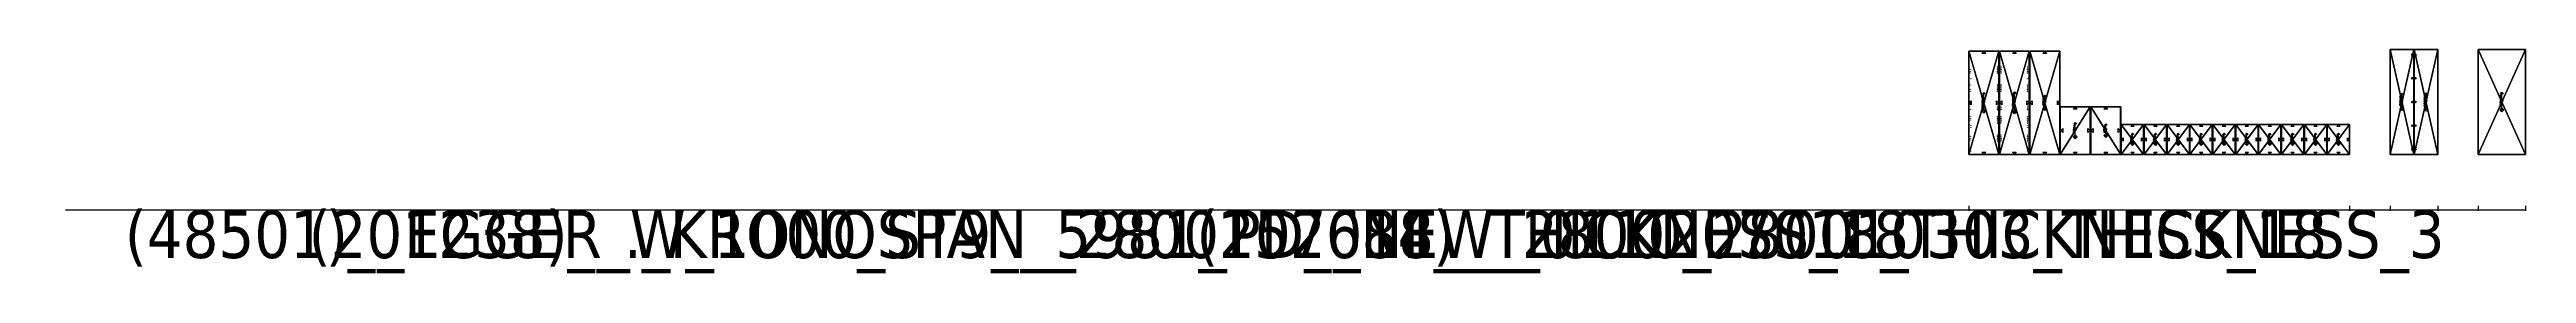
# Model space of a CAD drawing. Header units: millimetres. Extents: x -49559 to 16, y -2381 to 2097.
import ezdxf

# ---------------------------------------------------------------- set-up
doc = ezdxf.new("R2010")
doc.units = ezdxf.units.MM
doc.header["$LTSCALE"] = 25.4
doc.layers.get('0').update_dxf_attribs({"true_color": 0xffffff})
for name, color, linetype, true_color in [('-', 216, 'Continuous', 0x770077), ('ABF_cuttingLines', 134, 'Continuous', 0x009987), ('ABF_D5.0_DEPTH8', 252, 'Continuous', 0x777799), ('ABF_edgeBanding', 252, 'Continuous', 0x777799), ('ABF_Label', 36, 'Continuous', 0x664400), ('DEPTH13-ARTICLE96053', 36, 'Continuous', 0x664400), ('DEPTH3.0-ARTICLE46331', 134, 'Continuous', 0x009987)]:
    doc.layers.add(name, color=color, linetype=linetype, true_color=true_color)
doc.styles.add('Tahoma', font='')
doc.styles.get('Tahoma').set_extended_font_data('Tahoma')
doc.dimstyles.new('DimStyle1', dxfattribs={"dimtxt": 955.46424, "dimasz": 12.7, "dimexe": 12.7, "dimexo": 12.7, "dimgap": 2.54, "dimtad": 4, "dimtih": 1, "dimtoh": 1, "dimdec": 1, "dimzin": 0, "dimdsep": 46, "dimtxsty": 'Tahoma', "dimcen": 0.09, "dimadec": 0, "dimazin": 0, "dimtfac": 1, "dimtdec": 4, "dimtofl": 0, "dimtmove": 0, "dimatfit": 3, "dimfxl": 1, "dimtolj": 1, "dimtzin": 0, "dimarcsym": 0})

# ---------------------------------------------------------------- blocks, each defined once
blk = doc.blocks.new('Group316#1')
at = {"layer": 'ABF_Label', "color": 0}
for p, q in [((-102, 13), (-104, 1)), ((-104, 1), (-98, 4)), ((-91, 13), (-102, 13)), ((-98, 4), (-92, 1)), ((-92, 1), (-90, -4)), ((-72, 0), (105, 0)), ((-55, 7), (-55, 24)), ((-55, 24), (-51, 24)), ((-51, 7), (-55, 7)), ((-51, 23), (-54, 23)), ((-54, 23), (-54, 8)), ((-54, 8), (-51, 8)), ((-51, 24), (-51, 23)), ((-51, 8), (-51, 7)), ((-49, 10), (-49, 23)), ((-49, 23), (-47, 23)), ((-34, 10), (-49, 10)), ((-47, 23), (-47, 12)), ((-47, 12), (-42, 12)), ((-42, 12), (-42, 23)), ((-42, 23), (-41, 23)), ((-41, 23), (-41, 12)), ((-41, 12), (-36, 12)), ((-36, 12), (-36, 23)), ((-36, 23), (-34, 23)), ((-34, 23), (-34, 10)), ((-32, 21), (-32, 23)), ((-32, 23), (-30, 23)), ((-31, 21), (-32, 21)), ((-32, 21), (-32, 21)), ((-32, 11), (-32, 13)), ((-32, 13), (-32, 13)), ((-32, 13), (-31, 12)), ((-31, 10), (-32, 11)), ((-30, 22), (-31, 22)), ((-31, 22), (-31, 21)), ((-31, 12), (-29, 12)), ((-29, 10), (-31, 10)), ((-30, 23), (-29, 24)), ((-29, 22), (-30, 22)), ((-30, 17), (-30, 18)), ((-30, 18), (-29, 18)), ((-29, 17), (-30, 17)), ((-29, 24), (-27, 23)), ((-28, 22), (-29, 22)), ((-29, 18), (-27, 19)), ((-28, 17), (-29, 17)), ((-29, 12), (-28, 12)), ((-27, 10), (-29, 10)), ((-27, 22), (-28, 22)), ((-27, 16), (-28, 17)), ((-28, 12), (-27, 12)), ((-27, 23), (-26, 23)), ((-27, 21), (-27, 22)), ((-26, 20), (-27, 21)), ((-27, 19), (-26, 20)), ((-25, 19), (-27, 18)), ((-27, 18), (-27, 17)), ((-27, 17), (-26, 17)), ((-26, 15), (-27, 16)), ((-27, 12), (-26, 13)), ((-25, 11), (-27, 10)), ((-26, 23), (-25, 22)), ((-26, 17), (-25, 17)), ((-26, 14), (-26, 15)), ((-26, 13), (-26, 14)), ((-25, 22), (-25, 20)), ((-25, 20), (-25, 19)), ((-25, 17), (-25, 16)), ((-25, 16), (-24, 14)), ((-24, 14), (-25, 13)), ((-25, 13), (-25, 11)), ((-22, 23), (-22, 24)), ((-22, 24), (-18, 24)), ((-19, 23), (-22, 23)), ((-22, 7), (-22, 8)), ((-22, 8), (-19, 8)), ((-18, 7), (-22, 7)), ((-19, 8), (-19, 23)), ((-18, 24), (-18, 7)), ((-11, 11), (-11, 13)), ((-11, 13), (-10, 13)), ((-9, 10), (-11, 11)), ((-10, 21), (-10, 23)), ((-10, 23), (-9, 23)), ((-9, 21), (-10, 21)), ((-10, 21), (-10, 21)), ((-10, 13), (-9, 12)), ((-9, 23), (-7, 24)), ((-8, 22), (-9, 22)), ((-9, 22), (-9, 21)), ((-9, 12), (-7, 12)), ((-7, 10), (-9, 10)), ((-7, 22), (-8, 22)), ((-8, 17), (-8, 18)), ((-8, 18), (-7, 18)), ((-7, 17), (-8, 17)), ((-7, 24), (-5, 23)), ((-6, 22), (-7, 22)), ((-7, 18), (-5, 19)), ((-6, 17), (-7, 17)), ((-7, 12), (-5, 12)), ((-5, 10), (-7, 10)), ((-5, 22), (-6, 22)), ((-4, 16), (-6, 17)), ((-5, 23), (-3, 23)), ((-4, 21), (-5, 22)), ((-5, 19), (-4, 20)), ((-3, 19), (-5, 18)), ((-5, 18), (-5, 17)), ((-5, 17), (-4, 17)), ((-5, 12), (-4, 12)), ((-3, 11), (-5, 10)), ((-4, 20), (-4, 21)), ((-4, 17), (-3, 17)), ((-4, 15), (-4, 16)), ((-4, 14), (-4, 15)), ((-4, 13), (-4, 14)), ((-4, 12), (-4, 13)), ((-3, 23), (-2, 22)), ((-2, 20), (-3, 19)), ((-3, 17), (-2, 16)), ((-2, 13), (-3, 11)), ((-2, 22), (-2, 20)), ((-2, 16), (-2, 14)), ((-2, 14), (-2, 13)), ((-1, 13), (0, 15)), ((-1, 12), (-1, 13)), ((0, 11), (-1, 12)), ((0, 18), (0, 20)), ((0, 20), (1, 20)), ((2, 19), (0, 18)), ((0, 18), (0, 18)), ((0, 15), (1, 16)), ((1, 10), (0, 11)), ((1, 20), (3, 20)), ((1, 16), (3, 17)), ((2, 15), (1, 14)), ((1, 14), (1, 13)), ((1, 13), (1, 12)), ((1, 12), (3, 12)), ((2, 10), (1, 10)), ((3, 19), (2, 19)), ((4, 15), (2, 15)), ((3, 10), (2, 10)), ((3, 20), (5, 20)), ((4, 19), (3, 19)), ((3, 17), (5, 17)), ((3, 12), (4, 12)), ((4, 10), (3, 10)), ((5, 19), (4, 19)), ((5, 15), (4, 15)), ((4, 12), (5, 13)), ((5, 11), (4, 10)), ((5, 20), (6, 20)), ((5, 18), (5, 19)), ((5, 17), (5, 18)), ((5, 17), (5, 17)), ((5, 13), (5, 15)), ((5, 11), (5, 11)), ((5, 10), (5, 11)), ((7, 10), (5, 10)), ((6, 20), (7, 19)), ((7, 19), (7, 17)), ((7, 17), (7, 10)), ((8, 8), (8, 12)), ((8, 12), (9, 12)), ((10, 8), (8, 8)), ((9, 12), (10, 15)), ((10, 15), (11, 20)), ((12, 15), (10, 12)), ((10, 12), (15, 12)), ((16, 10), (10, 10)), ((10, 10), (10, 8)), ((11, 20), (17, 20)), ((15, 19), (12, 19)), ((12, 19), (12, 15)), ((15, 12), (15, 19)), ((16, 8), (16, 10)), ((18, 8), (16, 8)), ((17, 20), (17, 12)), ((17, 12), (18, 12)), ((18, 12), (18, 8)), ((19, 10), (19, 20)), ((19, 20), (21, 20)), ((21, 10), (19, 10)), ((21, 20), (21, 16)), ((21, 16), (25, 16)), ((25, 15), (21, 15)), ((21, 15), (21, 10)), ((25, 16), (25, 20)), ((25, 20), (27, 20)), ((25, 10), (25, 15)), ((27, 10), (25, 10)), ((27, 20), (27, 10)), ((28, 10), (32, 14)), ((30, 10), (28, 10)), ((29, 17), (30, 19)), ((30, 15), (29, 17)), ((30, 19), (31, 20)), ((30, 19), (30, 19)), ((32, 14), (30, 15)), ((33, 14), (30, 10)), ((31, 20), (33, 20)), ((32, 18), (31, 18)), ((31, 18), (31, 17)), ((31, 17), (31, 16)), ((31, 16), (31, 16)), ((31, 16), (32, 16)), ((33, 19), (32, 19)), ((32, 19), (32, 18)), ((32, 16), (33, 15)), ((33, 20), (37, 20)), ((35, 19), (33, 19)), ((33, 15), (35, 15)), ((35, 14), (33, 14)), ((35, 15), (35, 19)), ((35, 10), (35, 14)), ((37, 10), (35, 10)), ((37, 20), (37, 10)), ((44, 17), (45, 19)), ((44, 15), (44, 17)), ((44, 13), (44, 15)), ((45, 11), (44, 13)), ((45, 19), (47, 20)), ((47, 10), (45, 11)), ((48, 19), (46, 18)), ((46, 18), (46, 15)), ((46, 15), (46, 12)), ((46, 12), (48, 12)), ((47, 20), (48, 20)), ((48, 10), (47, 10)), ((48, 20), (50, 20)), ((49, 19), (48, 19)), ((48, 12), (50, 12)), ((49, 10), (48, 10)), ((50, 18), (49, 19)), ((50, 10), (49, 10)), ((50, 20), (51, 20)), ((51, 18), (50, 18)), ((50, 12), (51, 13)), ((51, 11), (50, 10)), ((51, 20), (51, 18)), ((51, 18), (51, 18)), ((51, 18), (51, 18)), ((51, 13), (51, 13)), ((51, 13), (51, 11)), ((51, 11), (51, 11)), ((52, 19), (52, 20)), ((52, 20), (60, 20)), ((55, 19), (52, 19)), ((55, 10), (55, 19)), ((57, 10), (55, 10)), ((60, 19), (57, 19)), ((57, 19), (57, 10)), ((60, 20), (60, 19)), ((61, 22), (61, 23)), ((61, 23), (63, 23)), ((63, 22), (61, 22)), ((61, 10), (61, 20)), ((61, 20), (63, 20)), ((63, 10), (61, 10)), ((63, 23), (63, 22)), ((63, 20), (63, 10)), ((65, 10), (65, 20)), ((65, 20), (67, 20)), ((67, 10), (65, 10)), ((67, 20), (67, 16)), ((67, 16), (71, 16)), ((71, 15), (67, 15)), ((67, 15), (67, 10)), ((71, 16), (71, 20)), ((71, 20), (73, 20)), ((71, 10), (71, 15)), ((73, 10), (71, 10)), ((73, 20), (73, 10)), ((75, 10), (75, 20)), ((75, 20), (77, 20)), ((77, 10), (75, 10)), ((77, 20), (77, 16)), ((77, 16), (78, 16)), ((78, 15), (77, 15)), ((77, 15), (77, 10)), ((78, 16), (79, 17)), ((81, 10), (78, 15)), ((79, 18), (80, 20)), ((79, 17), (79, 18)), ((79, 18), (79, 18)), ((80, 16), (79, 15)), ((79, 15), (83, 10)), ((80, 20), (82, 20)), ((81, 17), (80, 16)), ((82, 19), (81, 18)), ((81, 18), (81, 17)), ((83, 10), (81, 10)), ((82, 20), (83, 20)), ((83, 19), (82, 19)), ((83, 20), (83, 19)), ((84, 18), (84, 20)), ((84, 20), (86, 20)), ((86, 19), (84, 18)), ((84, 18), (84, 18)), ((84, 15), (85, 16)), ((84, 13), (84, 15)), ((84, 12), (84, 13)), ((84, 11), (84, 12)), ((85, 10), (84, 11)), ((85, 16), (87, 17)), ((86, 14), (85, 13)), ((85, 13), (86, 12)), ((87, 10), (85, 10)), ((86, 20), (87, 20)), ((87, 19), (86, 19)), ((87, 15), (86, 14)), ((86, 12), (87, 12)), ((87, 20), (89, 20)), ((88, 19), (87, 19)), ((87, 17), (90, 17)), ((88, 15), (87, 15)), ((87, 12), (89, 12)), ((88, 10), (87, 10)), ((89, 19), (88, 19)), ((90, 15), (88, 15)), ((89, 10), (88, 10)), ((89, 20), (90, 20)), ((90, 18), (89, 19)), ((89, 12), (90, 13)), ((90, 11), (89, 11)), ((89, 11), (89, 10)), ((90, 20), (91, 19)), ((90, 17), (90, 18)), ((90, 17), (90, 17)), ((90, 13), (90, 15)), ((90, 10), (90, 11)), ((91, 10), (90, 10)), ((91, 19), (91, 17)), ((91, 17), (91, 10)), ((-103, -11), (-105, -7)), ((-98, -12), (-103, -11)), ((-98, -12), (-92, -10)), ((-90, -4), (-92, -10)), ((5, -14), (6, -11)), ((6, -11), (9, -5)), ((6, -11), (12, -11)), ((9, -5), (12, -11)), ((12, -11), (13, -14)), ((15, -5), (18, -5)), ((15, -5), (15, -9)), ((15, -9), (15, -14)), ((15, -9), (18, -9)), ((15, -14), (18, -14)), ((20, -5), (18, -5)), ((18, -9), (20, -8)), ((18, -9), (20, -10)), ((18, -14), (20, -13)), ((20, -7), (20, -5)), ((20, -8), (20, -7)), ((20, -10), (21, -12)), ((21, -12), (20, -13)), ((22, -5), (22, -9)), ((22, -5), (28, -5)), ((22, -9), (27, -9)), ((22, -9), (22, -14))]:
    blk.add_line(p, q, dxfattribs=at)
for points in [[(-72, 0, 0), (-98, -25, 0), (-123, 0, 0), (-98, 25, 0), (-72, 0, 0)], [(105, 18, 0), (123, 0, 0), (105, -18, 0), (105, 18, 0)]]:
    blk.add_polyline3d(points, close=True, dxfattribs=at)
blk = doc.blocks.new('Group446#1')
at = {"layer": 'ABF_cuttingLines', "color": 0}
blk.add_polyline3d([(950, 2152, 0), (2, 2152, 0), (2, 56, 0), (950, 56, 0), (950, 2152, 0)], close=True, dxfattribs=at)
blk = doc.blocks.new('_____ ______#2')
at = {"layer": 'ABF_cuttingLines', "color": 0}
for p, q in [((950, 2152), (2, 2152)), ((2, 2152), (2, 56)), ((950, 2152, 3), (2, 2152, 3)), ((2, 2152, 3), (2, 56, 3)), ((950, 2152), (2, 2152)), ((2, 2152), (2, 2152, 3)), ((950, 2152, 3), (2, 2152, 3)), ((2, 2152), (2, 56)), ((2, 2152, 3), (2, 56, 3)), ((2, 2152), (2, 2152, 3)), ((950, 56), (950, 2152)), ((950, 56, 3), (950, 2152, 3)), ((950, 2152), (950, 2152, 3)), ((950, 56), (950, 2152)), ((950, 2152), (950, 2152, 3)), ((950, 56, 3), (950, 2152, 3)), ((2, 56), (950, 56)), ((2, 56, 3), (950, 56, 3)), ((2, 56), (2, 56, 3)), ((2, 56), (950, 56)), ((2, 56, 3), (950, 56, 3)), ((2, 56), (2, 56, 3)), ((950, 56), (950, 56, 3)), ((950, 56), (950, 56, 3))]:
    blk.add_line(p, q, dxfattribs=at)
ref = blk.add_blockref('Group446#1', (0, 0, 3), dxfattribs=at)
ref.add_attrib('Skp_GroupInstanceName', '_ABF_cuttingLines', (0, 0), dxfattribs={"layer": '0', "height": 1})
at = {"layer": 'ABF_Label', "color": 0}
ref = blk.add_blockref('Group316#1', (476, 1104, 3), dxfattribs=dict(at, xscale=1.574803149606299, yscale=1.574803149606299, rotation=90))
ref.add_attrib('Skp_GroupInstanceName', '_ABF_Label', (0, 0), dxfattribs={"layer": '0', "height": 1})
at = {"color": 0}
mesh = blk.add_polyface(dxfattribs=at)
corners = [(950, 2152), (2, 56), (2, 2152), (950, 56)]
mesh.append_faces([[corners[k] for k in face] for face in [(0, 1, 2), (1, 0, 3)]], dxfattribs={"vtx0": -1, "color": 0})
at = {"color": 7, "true_color": 0xffffff}
mesh = blk.add_polyface(dxfattribs=at)
corners = [(950, 56, 3), (2, 2152, 3), (2, 56, 3), (950, 2152, 3)]
mesh.append_faces([[corners[k] for k in face] for face in [(0, 1, 2), (1, 0, 3)]], dxfattribs={"vtx0": -1, "color": 7})
at = {"color": 0}
mesh = blk.add_polyface(dxfattribs=at)
corners = [(2, 2152, 3), (950, 2152), (2, 2152), (950, 2152, 3)]
mesh.append_faces([[corners[k] for k in face] for face in [(0, 1, 2), (1, 0, 3)]], dxfattribs={"vtx0": -1, "color": 0})
mesh = blk.add_polyface(dxfattribs=at)
corners = [(2, 2152, 3), (2, 56), (2, 56, 3), (2, 2152)]
mesh.append_faces([[corners[k] for k in face] for face in [(0, 1, 2), (1, 0, 3)]], dxfattribs={"vtx0": -1, "color": 0})
mesh = blk.add_polyface(dxfattribs=at)
corners = [(950, 2152), (950, 56, 3), (950, 56), (950, 2152, 3)]
mesh.append_faces([[corners[k] for k in face] for face in [(0, 1, 2), (1, 0, 3)]], dxfattribs={"vtx0": -1, "color": 0})
mesh = blk.add_polyface(dxfattribs=at)
corners = [(950, 56, 3), (2, 56), (950, 56), (2, 56, 3)]
mesh.append_faces([[corners[k] for k in face] for face in [(0, 1, 2), (1, 0, 3)]], dxfattribs={"vtx0": -1, "color": 0})
blk = doc.blocks.new('_152684____0110_280010303_THICKNESS_3')
at = {"color": 0}
ref = blk.add_blockref('_____ ______#2', (-950, -56), dxfattribs=at)
ref.add_attrib('Skp_GroupInstanceName', '__5. [Ш3] Задня стінка', (0, 0), dxfattribs={"height": 1})
blk = doc.blocks.new('Group191#1')
at = {"layer": 'DEPTH13-ARTICLE96053', "color": 0}
blk.add_circle((-21.5, 0), 17.5, dxfattribs=at)
at = {"layer": 'DEPTH3.0-ARTICLE46331', "color": 0}
for centre in [(-31, 22.5), (-31, -22.5)]:
    blk.add_circle(centre, 1, dxfattribs=at)
blk = doc.blocks.new('Group193#1')
at = {"layer": 'DEPTH13-ARTICLE96053', "color": 0}
blk.add_circle((-21.5, 0), 17.5, dxfattribs=at)
at = {"layer": 'DEPTH3.0-ARTICLE46331', "color": 0}
for centre in [(-31, 22.5), (-31, -22.5)]:
    blk.add_circle(centre, 1, dxfattribs=at)
blk = doc.blocks.new('Group195#1')
at = {"layer": 'DEPTH13-ARTICLE96053', "color": 0}
blk.add_circle((-21.5, 0), 17.5, dxfattribs=at)
at = {"layer": 'DEPTH3.0-ARTICLE46331', "color": 0}
for centre in [(-31, 22.5), (-31, -22.5)]:
    blk.add_circle(centre, 1, dxfattribs=at)
blk = doc.blocks.new('Group197#1')
at = {"layer": 'DEPTH13-ARTICLE96053', "color": 0}
blk.add_circle((-21.5, 0), 17.5, dxfattribs=at)
at = {"layer": 'DEPTH3.0-ARTICLE46331', "color": 0}
for centre in [(-31, 22.5), (-31, -22.5)]:
    blk.add_circle(centre, 1, dxfattribs=at)
blk = doc.blocks.new('Group199#1')
at = {"layer": 'DEPTH13-ARTICLE96053', "color": 0}
blk.add_circle((-21.5, 0), 17.5, dxfattribs=at)
at = {"layer": 'DEPTH3.0-ARTICLE46331', "color": 0}
for centre in [(-31, 22.5), (-31, -22.5)]:
    blk.add_circle(centre, 1, dxfattribs=at)
blk = doc.blocks.new('Group312#1')
at = {"layer": 'ABF_Label', "color": 0}
for p, q in [((-99, 7), (-97, 11)), ((-97, 11), (-93, 13)), ((-93, 13), (-88, 11)), ((-88, 2), (-93, 1)), ((-93, 1), (-88, 0)), ((-88, 11), (-86, 7)), ((-86, 7), (-88, 2)), ((-67, 0), (100, 0)), ((-51, 7), (-51, 24)), ((-51, 24), (-46, 24)), ((-46, 7), (-51, 7)), ((-46, 23), (-49, 23)), ((-49, 23), (-49, 8)), ((-49, 8), (-46, 8)), ((-46, 24), (-46, 23)), ((-46, 8), (-46, 7)), ((-44, 10), (-44, 24)), ((-44, 24), (-42, 24)), ((-30, 10), (-44, 10)), ((-42, 24), (-42, 12)), ((-42, 12), (-38, 12)), ((-38, 12), (-38, 24)), ((-38, 24), (-36, 24)), ((-36, 24), (-36, 12)), ((-36, 12), (-31, 12)), ((-31, 12), (-31, 24)), ((-31, 24), (-30, 24)), ((-30, 24), (-30, 10)), ((-27, 23), (-26, 24)), ((-27, 21), (-27, 23)), ((-26, 21), (-27, 21)), ((-27, 21), (-27, 21)), ((-27, 11), (-27, 13)), ((-27, 13), (-27, 13)), ((-27, 13), (-26, 12)), ((-26, 10), (-27, 11)), ((-26, 24), (-24, 24)), ((-25, 22), (-26, 22)), ((-26, 22), (-26, 21)), ((-26, 12), (-24, 12)), ((-24, 10), (-26, 10)), ((-24, 22), (-25, 22)), ((-25, 17), (-25, 18)), ((-25, 18), (-24, 18)), ((-24, 17), (-25, 17)), ((-24, 24), (-22, 24)), ((-23, 22), (-24, 22)), ((-24, 18), (-22, 19)), ((-23, 17), (-24, 17)), ((-24, 12), (-23, 12)), ((-22, 10), (-24, 10)), ((-22, 22), (-23, 22)), ((-22, 16), (-23, 17)), ((-23, 12), (-22, 12)), ((-22, 24), (-21, 23)), ((-22, 21), (-22, 22)), ((-22, 20), (-22, 21)), ((-22, 19), (-22, 20)), ((-20, 19), (-22, 18)), ((-22, 18), (-22, 18)), ((-22, 18), (-21, 17)), ((-21, 16), (-22, 16)), ((-22, 12), (-21, 13)), ((-21, 11), (-22, 10)), ((-21, 23), (-20, 22)), ((-21, 17), (-20, 17)), ((-21, 14), (-21, 16)), ((-21, 13), (-21, 14)), ((-20, 13), (-21, 11)), ((-20, 22), (-20, 21)), ((-20, 21), (-20, 19)), ((-20, 17), (-20, 16)), ((-20, 16), (-20, 14)), ((-20, 14), (-20, 13)), ((-18, 23), (-18, 24)), ((-18, 24), (-13, 24)), ((-15, 23), (-18, 23)), ((-18, 7), (-18, 8)), ((-18, 8), (-15, 8)), ((-13, 7), (-18, 7)), ((-15, 8), (-15, 23)), ((-13, 24), (-13, 7)), ((-6, 8), (-6, 12)), ((-6, 12), (-5, 12)), ((-4, 8), (-6, 8)), ((-5, 12), (-3, 17)), ((4, 10), (-4, 10)), ((-4, 10), (-4, 8)), ((-3, 17), (-3, 24)), ((-3, 24), (5, 24)), ((-2, 16), (-3, 12)), ((-3, 12), (3, 12)), ((-1, 22), (-2, 16)), ((3, 22), (-1, 22)), ((3, 12), (3, 22)), ((4, 8), (4, 10)), ((6, 8), (4, 8)), ((5, 24), (5, 12)), ((5, 12), (6, 12)), ((6, 12), (6, 8)), ((7, 10), (7, 20)), ((7, 20), (11, 20)), ((11, 10), (7, 10)), ((11, 19), (9, 19)), ((9, 19), (9, 16)), ((9, 16), (11, 16)), ((11, 15), (9, 15)), ((9, 15), (9, 12)), ((9, 12), (10, 12)), ((10, 12), (12, 12)), ((11, 20), (13, 20)), ((12, 19), (11, 19)), ((11, 16), (12, 16)), ((12, 15), (11, 15)), ((13, 11), (11, 10)), ((13, 18), (12, 19)), ((12, 19), (12, 19)), ((12, 16), (12, 17)), ((12, 17), (13, 17)), ((13, 15), (12, 15)), ((12, 12), (13, 12)), ((13, 20), (14, 20)), ((13, 18), (13, 18)), ((13, 17), (13, 18)), ((14, 17), (13, 16)), ((13, 16), (13, 16)), ((13, 16), (15, 15)), ((13, 14), (13, 15)), ((13, 13), (13, 14)), ((13, 12), (13, 13)), ((13, 13), (13, 13)), ((14, 11), (13, 11)), ((14, 20), (14, 19)), ((14, 19), (15, 18)), ((15, 18), (14, 17)), ((15, 12), (14, 11)), ((15, 15), (15, 13)), ((15, 13), (15, 12)), ((16, 15), (17, 19)), ((17, 12), (16, 15)), ((17, 19), (21, 21)), ((21, 10), (17, 12)), ((19, 18), (18, 18)), ((18, 18), (18, 16)), ((18, 16), (23, 16)), ((25, 15), (18, 15)), ((18, 15), (19, 13)), ((21, 19), (19, 19)), ((19, 19), (19, 18)), ((19, 13), (21, 12)), ((21, 21), (22, 20)), ((22, 19), (21, 19)), ((21, 12), (22, 12)), ((22, 10), (21, 10)), ((22, 20), (24, 19)), ((22, 18), (22, 19)), ((23, 18), (22, 18)), ((22, 12), (23, 12)), ((23, 10), (22, 10)), ((23, 16), (23, 18)), ((23, 12), (24, 13)), ((24, 11), (23, 10)), ((24, 19), (24, 18)), ((24, 18), (25, 16)), ((24, 13), (24, 13)), ((24, 13), (24, 13)), ((24, 13), (24, 11)), ((24, 11), (24, 11)), ((25, 16), (25, 15)), ((26, 7), (26, 20)), ((26, 20), (28, 20)), ((28, 7), (26, 7)), ((28, 20), (28, 19)), ((28, 19), (29, 20)), ((29, 19), (28, 18)), ((28, 18), (28, 12)), ((28, 12), (29, 12)), ((29, 10), (28, 11)), ((28, 11), (28, 7)), ((29, 20), (31, 21)), ((31, 19), (29, 19)), ((29, 12), (30, 12)), ((30, 10), (29, 10)), ((30, 12), (32, 13)), ((33, 12), (30, 10)), ((31, 21), (34, 19)), ((32, 18), (31, 19)), ((33, 15), (32, 18)), ((32, 13), (33, 15)), ((34, 16), (33, 12)), ((34, 19), (34, 16)), ((36, 22), (36, 24)), ((36, 24), (38, 24)), ((38, 22), (36, 22)), ((36, 10), (36, 20)), ((36, 20), (38, 20)), ((38, 10), (36, 10)), ((38, 24), (38, 22)), ((38, 20), (38, 10)), ((46, 10), (46, 20)), ((46, 20), (54, 20)), ((48, 10), (46, 10)), ((52, 19), (48, 19)), ((48, 19), (48, 10)), ((52, 10), (52, 19)), ((54, 10), (52, 10)), ((54, 20), (54, 10)), ((56, 7), (56, 20)), ((56, 20), (58, 20)), ((58, 7), (56, 7)), ((58, 20), (58, 19)), ((58, 19), (59, 20)), ((59, 19), (58, 18)), ((58, 18), (58, 12)), ((58, 12), (59, 12)), ((59, 10), (58, 11)), ((58, 11), (58, 7)), ((59, 20), (61, 21)), ((60, 19), (59, 19)), ((59, 12), (60, 12)), ((60, 10), (59, 10)), ((62, 18), (60, 19)), ((60, 12), (62, 13)), ((63, 12), (60, 10)), ((61, 21), (63, 19)), ((63, 15), (62, 18)), ((62, 13), (63, 15)), ((63, 19), (64, 16)), ((64, 16), (63, 12)), ((65, 13), (66, 15)), ((65, 12), (65, 13)), ((66, 11), (65, 12)), ((66, 18), (66, 20)), ((66, 20), (67, 20)), ((68, 19), (66, 18)), ((66, 18), (66, 18)), ((66, 15), (67, 16)), ((67, 10), (66, 11)), ((67, 20), (69, 20)), ((67, 16), (69, 17)), ((68, 15), (67, 15)), ((67, 15), (67, 13)), ((67, 13), (67, 12)), ((67, 12), (69, 12)), ((68, 10), (67, 10)), ((69, 19), (68, 19)), ((70, 15), (68, 15)), ((69, 10), (68, 10)), ((69, 20), (71, 20)), ((70, 19), (69, 19)), ((69, 17), (71, 17)), ((69, 12), (70, 12)), ((70, 11), (69, 10)), ((71, 19), (70, 19)), ((71, 16), (70, 15)), ((70, 12), (71, 13)), ((71, 11), (70, 11)), ((71, 20), (72, 20)), ((71, 18), (71, 19)), ((71, 17), (71, 18)), ((71, 17), (71, 17)), ((71, 13), (71, 16)), ((71, 12), (71, 11)), ((71, 10), (71, 12)), ((73, 10), (71, 10)), ((72, 20), (73, 19)), ((73, 19), (73, 17)), ((73, 17), (73, 10)), ((75, 10), (75, 20)), ((75, 20), (79, 20)), ((79, 10), (75, 10)), ((79, 19), (77, 19)), ((77, 19), (77, 16)), ((77, 16), (79, 16)), ((79, 15), (77, 15)), ((77, 15), (77, 12)), ((77, 12), (78, 12)), ((78, 12), (80, 12)), ((79, 20), (81, 20)), ((80, 19), (79, 19)), ((79, 16), (80, 16)), ((80, 15), (79, 15)), ((81, 11), (79, 10)), ((81, 18), (80, 19)), ((80, 19), (80, 19)), ((80, 16), (80, 17)), ((80, 17), (81, 17)), ((81, 15), (80, 15)), ((80, 12), (81, 12)), ((81, 20), (81, 20)), ((81, 20), (82, 19)), ((81, 18), (81, 18)), ((81, 17), (81, 18)), ((82, 17), (81, 16)), ((81, 16), (81, 16)), ((81, 16), (82, 15)), ((81, 14), (81, 15)), ((81, 13), (81, 14)), ((81, 12), (81, 13)), ((81, 13), (81, 13)), ((82, 11), (81, 11)), ((82, 19), (83, 18)), ((83, 18), (82, 17)), ((82, 15), (83, 13)), ((83, 12), (82, 11)), ((83, 13), (83, 12)), ((85, 22), (85, 24)), ((85, 24), (87, 24)), ((87, 22), (85, 22)), ((85, 10), (85, 20)), ((85, 20), (86, 20)), ((86, 10), (85, 10)), ((86, 20), (86, 10)), ((87, 24), (87, 22)), ((-97, -11), (-100, -6)), ((-93, -12), (-97, -11)), ((-88, -11), (-93, -12)), ((-88, 0), (-86, -5)), ((-86, -5), (-88, -11)), ((5, -14), (6, -11)), ((6, -11), (9, -5)), ((6, -11), (12, -11)), ((9, -5), (12, -11)), ((12, -11), (13, -14)), ((15, -5), (18, -5)), ((15, -5), (15, -9)), ((15, -9), (15, -14)), ((15, -9), (18, -9)), ((15, -14), (18, -14)), ((20, -5), (18, -5)), ((18, -9), (20, -8)), ((18, -9), (20, -10)), ((18, -14), (20, -13)), ((20, -7), (20, -5)), ((20, -8), (20, -7)), ((20, -10), (21, -12)), ((21, -12), (20, -13)), ((22, -5), (22, -9)), ((22, -5), (28, -5)), ((22, -9), (27, -9)), ((22, -9), (22, -14))]:
    blk.add_line(p, q, dxfattribs=at)
for points in [[(-67, 0, 0), (-93, -25, 0), (-118, 0, 0), (-93, 25, 0), (-67, 0, 0)], [(100, 18, 0), (118, 0, 0), (100, -18, 0), (100, 18, 0)]]:
    blk.add_polyline3d(points, close=True, dxfattribs=at)
blk = doc.blocks.new('Group447#1')
at = {"layer": 'ABF_cuttingLines', "color": 0}
blk.add_polyline3d([(-477.5, 2152.5, 0), (-950.5, 2152.5, 0), (-950.5, 55.5, 0), (-477.5, 55.5, 0), (-477.5, 2152.5, 0)], close=True, dxfattribs=at)
blk = doc.blocks.new('_____#5')
at = {"layer": 'ABF_cuttingLines', "color": 0}
for p, q in [((-477.5, 2152.5), (-950.5, 2152.5)), ((-950.5, 2152.5), (-950.5, 55.5)), ((-477.5, 2152.5, 18), (-950.5, 2152.5, 18)), ((-950.5, 2152.5, 18), (-950.5, 55.5, 18)), ((-477.5, 2152.5), (-950.5, 2152.5)), ((-950.5, 2152.5), (-950.5, 2152.5, 18)), ((-477.5, 2152.5, 18), (-950.5, 2152.5, 18)), ((-950.5, 2152.5), (-950.5, 55.5)), ((-950.5, 2152.5, 18), (-950.5, 55.5, 18)), ((-950.5, 2152.5), (-950.5, 2152.5, 18)), ((-477.5, 55.5), (-477.5, 2152.5)), ((-477.5, 55.5, 18), (-477.5, 2152.5, 18)), ((-477.5, 2152.5), (-477.5, 2152.5, 18)), ((-477.5, 55.5), (-477.5, 2152.5)), ((-477.5, 2152.5), (-477.5, 2152.5, 18)), ((-477.5, 55.5, 18), (-477.5, 2152.5, 18)), ((-950.5, 55.5), (-477.5, 55.5)), ((-950.5, 55.5, 18), (-477.5, 55.5, 18)), ((-950.5, 55.5), (-950.5, 55.5, 18)), ((-950.5, 55.5), (-477.5, 55.5)), ((-950.5, 55.5, 18), (-477.5, 55.5, 18)), ((-950.5, 55.5), (-950.5, 55.5, 18)), ((-477.5, 55.5), (-477.5, 55.5, 18)), ((-477.5, 55.5), (-477.5, 55.5, 18))]:
    blk.add_line(p, q, dxfattribs=at)
at = {"color": 0}
ref = blk.add_blockref('Group199#1', (-950.5, 2052.5, 18), dxfattribs=dict(at, rotation=180))
ref.add_attrib('Skp_GroupInstanceName', '_ABF_hingeCup', (0, 0), dxfattribs={"height": 1})
ref = blk.add_blockref('Group197#1', (-950.5, 1578.2, 18), dxfattribs=dict(at, rotation=180))
ref.add_attrib('Skp_GroupInstanceName', '_ABF_hingeCup', (0, 0), dxfattribs={"height": 1})
ref = blk.add_blockref('Group195#1', (-950.5, 1104, 18), dxfattribs=dict(at, rotation=180))
ref.add_attrib('Skp_GroupInstanceName', '_ABF_hingeCup', (0, 0), dxfattribs={"height": 1})
ref = blk.add_blockref('Group193#1', (-950.5, 629.8, 18), dxfattribs=dict(at, rotation=180))
ref.add_attrib('Skp_GroupInstanceName', '_ABF_hingeCup', (0, 0), dxfattribs={"height": 1})
ref = blk.add_blockref('Group191#1', (-950.5, 155.5, 18), dxfattribs=dict(at, rotation=180))
ref.add_attrib('Skp_GroupInstanceName', '_ABF_hingeCup', (0, 0), dxfattribs={"height": 1})
at = {"layer": 'ABF_cuttingLines', "color": 0}
ref = blk.add_blockref('Group447#1', (0, 0, 18), dxfattribs=at)
ref.add_attrib('Skp_GroupInstanceName', '_ABF_cuttingLines', (0, 0), dxfattribs={"layer": '0', "height": 1})
at = {"layer": 'ABF_Label', "color": 0}
ref = blk.add_blockref('Group312#1', (-714, 1104, 18), dxfattribs=dict(at, xscale=1.574803149606299, yscale=1.574803149606299, rotation=90))
ref.add_attrib('Skp_GroupInstanceName', '_ABF_Label', (0, 0), dxfattribs={"layer": '0', "height": 1})
at = {"color": 0}
mesh = blk.add_polyface(dxfattribs=at)
corners = [(-477.5, 2152.5), (-950.5, 55.5), (-950.5, 2152.5), (-477.5, 55.5)]
mesh.append_faces([[corners[k] for k in face] for face in [(0, 1, 2), (1, 0, 3)]], dxfattribs={"vtx0": -1, "color": 0})
at = {"color": 7, "true_color": 0xffffff}
mesh = blk.add_polyface(dxfattribs=at)
corners = [(-477.5, 55.5, 18), (-950.5, 2152.5, 18), (-950.5, 55.5, 18), (-477.5, 2152.5, 18)]
mesh.append_faces([[corners[k] for k in face] for face in [(0, 1, 2), (1, 0, 3)]], dxfattribs={"vtx0": -1, "color": 7})
at = {"color": 0}
mesh = blk.add_polyface(dxfattribs=at)
corners = [(-950.5, 2152.5, 18), (-477.5, 2152.5), (-950.5, 2152.5), (-477.5, 2152.5, 18)]
mesh.append_faces([[corners[k] for k in face] for face in [(0, 1, 2), (1, 0, 3)]], dxfattribs={"vtx0": -1, "color": 0})
mesh = blk.add_polyface(dxfattribs=at)
corners = [(-950.5, 2152.5, 18), (-950.5, 55.5), (-950.5, 55.5, 18), (-950.5, 2152.5)]
mesh.append_faces([[corners[k] for k in face] for face in [(0, 1, 2), (1, 0, 3)]], dxfattribs={"vtx0": -1, "color": 0})
mesh = blk.add_polyface(dxfattribs=at)
corners = [(-477.5, 2152.5), (-477.5, 55.5, 18), (-477.5, 55.5), (-477.5, 2152.5, 18)]
mesh.append_faces([[corners[k] for k in face] for face in [(0, 1, 2), (1, 0, 3)]], dxfattribs={"vtx0": -1, "color": 0})
mesh = blk.add_polyface(dxfattribs=at)
corners = [(-477.5, 55.5, 18), (-950.5, 55.5), (-477.5, 55.5), (-950.5, 55.5, 18)]
mesh.append_faces([[corners[k] for k in face] for face in [(0, 1, 2), (1, 0, 3)]], dxfattribs={"vtx0": -1, "color": 0})
blk = doc.blocks.new('Group179#1')
at = {"layer": 'DEPTH13-ARTICLE96053', "color": 0}
blk.add_circle((21.5, 0), 17.5, dxfattribs=at)
at = {"layer": 'DEPTH3.0-ARTICLE46331', "color": 0}
for centre in [(31, 22.5), (31, -22.5)]:
    blk.add_circle(centre, 1, dxfattribs=at)
blk = doc.blocks.new('Group181#1')
at = {"layer": 'DEPTH13-ARTICLE96053', "color": 0}
blk.add_circle((21.5, 0), 17.5, dxfattribs=at)
at = {"layer": 'DEPTH3.0-ARTICLE46331', "color": 0}
for centre in [(31, 22.5), (31, -22.5)]:
    blk.add_circle(centre, 1, dxfattribs=at)
blk = doc.blocks.new('Group183#1')
at = {"layer": 'DEPTH13-ARTICLE96053', "color": 0}
blk.add_circle((21.5, 0), 17.5, dxfattribs=at)
at = {"layer": 'DEPTH3.0-ARTICLE46331', "color": 0}
for centre in [(31, 22.5), (31, -22.5)]:
    blk.add_circle(centre, 1, dxfattribs=at)
blk = doc.blocks.new('Group185#1')
at = {"layer": 'DEPTH13-ARTICLE96053', "color": 0}
blk.add_circle((21.5, 0), 17.5, dxfattribs=at)
at = {"layer": 'DEPTH3.0-ARTICLE46331', "color": 0}
for centre in [(31, 22.5), (31, -22.5)]:
    blk.add_circle(centre, 1, dxfattribs=at)
blk = doc.blocks.new('Group187#1')
at = {"layer": 'DEPTH13-ARTICLE96053', "color": 0}
blk.add_circle((21.5, 0), 17.5, dxfattribs=at)
at = {"layer": 'DEPTH3.0-ARTICLE46331', "color": 0}
for centre in [(31, 22.5), (31, -22.5)]:
    blk.add_circle(centre, 1, dxfattribs=at)
blk = doc.blocks.new('Group310#1')
at = {"layer": 'ABF_Label', "color": 0}
for p, q in [((-90, 11), (-91, 6)), ((-85, 12), (-90, 11)), ((-80, 2), (-90, -8)), ((-80, 11), (-85, 12)), ((-78, 6), (-80, 11)), ((-80, 2), (-78, 6)), ((-60, 0), (93, 0)), ((-43, 7), (-43, 24)), ((-43, 24), (-38, 24)), ((-38, 7), (-43, 7)), ((-38, 23), (-41, 23)), ((-41, 23), (-41, 8)), ((-41, 8), (-38, 8)), ((-38, 24), (-38, 23)), ((-38, 8), (-38, 7)), ((-36, 10), (-36, 24)), ((-36, 24), (-34, 24)), ((-22, 10), (-36, 10)), ((-34, 24), (-34, 12)), ((-34, 12), (-30, 12)), ((-30, 12), (-30, 24)), ((-30, 24), (-28, 24)), ((-28, 24), (-28, 12)), ((-28, 12), (-24, 12)), ((-24, 12), (-24, 24)), ((-24, 24), (-22, 24)), ((-22, 24), (-22, 10)), ((-20, 11), (-20, 13)), ((-20, 13), (-20, 13)), ((-20, 13), (-18, 12)), ((-18, 10), (-20, 11)), ((-19, 23), (-18, 24)), ((-19, 21), (-19, 23)), ((-18, 22), (-19, 21)), ((-19, 21), (-19, 21)), ((-19, 21), (-19, 21)), ((-18, 24), (-16, 24)), ((-17, 22), (-18, 22)), ((-18, 12), (-16, 12)), ((-16, 10), (-18, 10)), ((-16, 22), (-17, 22)), ((-17, 18), (-15, 19)), ((-17, 17), (-17, 18)), ((-17, 18), (-17, 18)), ((-16, 17), (-17, 17)), ((-16, 24), (-14, 24)), ((-15, 22), (-16, 22)), ((-15, 17), (-16, 17)), ((-16, 12), (-15, 12)), ((-14, 11), (-16, 10)), ((-14, 21), (-15, 22)), ((-15, 22), (-15, 22)), ((-15, 19), (-14, 20)), ((-14, 16), (-15, 17)), ((-15, 12), (-14, 12)), ((-14, 24), (-13, 23)), ((-14, 20), (-14, 21)), ((-13, 19), (-14, 18)), ((-14, 18), (-14, 18)), ((-14, 18), (-14, 17)), ((-14, 17), (-13, 17)), ((-14, 14), (-14, 16)), ((-14, 16), (-14, 16)), ((-14, 13), (-14, 14)), ((-14, 12), (-14, 13)), ((-13, 11), (-14, 11)), ((-13, 23), (-12, 22)), ((-12, 21), (-13, 19)), ((-13, 17), (-12, 16)), ((-12, 13), (-13, 11)), ((-12, 22), (-12, 21)), ((-12, 16), (-12, 14)), ((-12, 14), (-12, 13)), ((-10, 23), (-10, 24)), ((-10, 24), (-5, 24)), ((-7, 23), (-10, 23)), ((-10, 7), (-10, 8)), ((-10, 8), (-7, 8)), ((-5, 7), (-10, 7)), ((-7, 8), (-7, 23)), ((-5, 24), (-5, 7)), ((2, 8), (2, 12)), ((2, 12), (3, 12)), ((3, 8), (2, 8)), ((3, 12), (4, 17)), ((12, 11), (3, 11)), ((3, 11), (3, 8)), ((4, 17), (5, 24)), ((6, 16), (4, 12)), ((4, 12), (11, 12)), ((5, 24), (12, 24)), ((7, 22), (6, 16)), ((11, 22), (7, 22)), ((11, 12), (11, 22)), ((12, 24), (12, 12)), ((12, 12), (14, 12)), ((12, 8), (12, 11)), ((14, 8), (12, 8)), ((14, 12), (14, 8)), ((15, 10), (15, 20)), ((15, 20), (19, 20)), ((19, 10), (15, 10)), ((18, 19), (17, 19)), ((17, 19), (17, 16)), ((17, 16), (19, 16)), ((19, 15), (17, 15)), ((17, 15), (17, 12)), ((17, 12), (18, 12)), ((19, 19), (18, 19)), ((18, 12), (20, 12)), ((19, 20), (20, 20)), ((20, 19), (19, 19)), ((19, 16), (20, 16)), ((20, 15), (19, 15)), ((21, 11), (19, 10)), ((20, 20), (21, 20)), ((20, 18), (20, 19)), ((21, 18), (20, 18)), ((20, 17), (21, 18)), ((20, 16), (20, 17)), ((20, 17), (20, 17)), ((21, 14), (20, 15)), ((20, 15), (20, 15)), ((20, 12), (21, 13)), ((20, 12), (20, 12)), ((21, 20), (22, 19)), ((22, 17), (21, 16)), ((21, 16), (21, 16)), ((21, 16), (22, 15)), ((21, 13), (21, 14)), ((21, 13), (21, 13)), ((22, 11), (21, 11)), ((22, 19), (22, 18)), ((22, 18), (22, 17)), ((22, 15), (23, 13)), ((23, 12), (22, 11)), ((23, 13), (23, 12)), ((24, 15), (25, 19)), ((25, 12), (24, 15)), ((25, 19), (28, 21)), ((29, 10), (25, 12)), ((27, 19), (26, 18)), ((26, 18), (26, 18)), ((26, 18), (26, 16)), ((26, 16), (31, 16)), ((32, 15), (26, 15)), ((26, 15), (26, 13)), ((26, 13), (29, 12)), ((28, 19), (27, 19)), ((28, 21), (30, 20)), ((29, 19), (28, 19)), ((30, 18), (29, 19)), ((29, 12), (30, 12)), ((30, 10), (29, 10)), ((30, 20), (31, 19)), ((31, 18), (30, 18)), ((30, 12), (31, 12)), ((31, 11), (30, 10)), ((31, 19), (32, 18)), ((31, 16), (31, 18)), ((31, 12), (32, 13)), ((32, 11), (31, 11)), ((31, 11), (31, 11)), ((32, 18), (32, 16)), ((32, 16), (32, 15)), ((32, 13), (32, 13)), ((32, 13), (32, 13)), ((32, 13), (32, 11)), ((34, 7), (34, 20)), ((34, 20), (36, 20)), ((36, 7), (34, 7)), ((36, 20), (36, 19)), ((36, 19), (37, 20)), ((37, 19), (36, 18)), ((36, 18), (36, 12)), ((36, 12), (37, 12)), ((37, 10), (36, 11)), ((36, 11), (36, 7)), ((37, 20), (39, 21)), ((38, 19), (37, 19)), ((37, 12), (38, 12)), ((38, 10), (37, 10)), ((40, 18), (38, 19)), ((38, 12), (40, 13)), ((41, 12), (38, 10)), ((39, 21), (41, 19)), ((40, 15), (40, 18)), ((40, 13), (40, 15)), ((41, 19), (42, 16)), ((42, 16), (41, 12)), ((44, 22), (44, 24)), ((44, 24), (46, 24)), ((46, 22), (44, 22)), ((44, 10), (44, 20)), ((44, 20), (46, 20)), ((46, 10), (44, 10)), ((46, 24), (46, 22)), ((46, 20), (46, 10)), ((53, 10), (53, 12)), ((53, 12), (53, 12)), ((53, 12), (53, 12)), ((53, 12), (53, 12)), ((53, 12), (53, 12)), ((53, 12), (54, 12)), ((54, 11), (53, 10)), ((53, 10), (53, 10)), ((53, 10), (53, 10)), ((54, 14), (55, 17)), ((54, 12), (54, 14)), ((55, 11), (54, 11)), ((55, 18), (55, 20)), ((55, 20), (61, 20)), ((55, 17), (55, 18)), ((56, 12), (55, 12)), ((55, 12), (55, 11)), ((60, 19), (56, 19)), ((56, 19), (56, 17)), ((56, 17), (56, 16)), ((56, 16), (56, 14)), ((56, 14), (56, 12)), ((60, 10), (60, 19)), ((61, 10), (60, 10)), ((61, 20), (61, 10)), ((63, 22), (63, 24)), ((63, 24), (65, 24)), ((65, 22), (63, 22)), ((64, 10), (64, 20)), ((64, 20), (65, 20)), ((65, 10), (64, 10)), ((65, 24), (65, 22)), ((65, 20), (65, 10)), ((68, 10), (68, 20)), ((68, 20), (71, 20)), ((71, 10), (68, 10)), ((71, 19), (69, 19)), ((69, 19), (69, 16)), ((69, 16), (71, 16)), ((71, 15), (69, 15)), ((69, 15), (69, 12)), ((69, 12), (71, 12)), ((71, 20), (73, 20)), ((72, 19), (71, 19)), ((71, 16), (72, 16)), ((72, 15), (71, 15)), ((71, 12), (72, 12)), ((73, 11), (71, 10)), ((73, 19), (72, 19)), ((72, 16), (73, 17)), ((73, 15), (72, 15)), ((72, 12), (73, 12)), ((73, 20), (74, 20)), ((73, 18), (73, 19)), ((73, 18), (73, 18)), ((73, 17), (73, 18)), ((74, 17), (73, 16)), ((73, 17), (73, 17)), ((73, 16), (73, 16)), ((73, 16), (75, 15)), ((73, 14), (73, 15)), ((74, 13), (73, 14)), ((73, 12), (73, 13)), ((73, 13), (74, 13)), ((74, 11), (73, 11)), ((74, 20), (75, 19)), ((75, 18), (74, 17)), ((75, 12), (74, 11)), ((75, 19), (75, 18)), ((75, 15), (75, 13)), ((75, 13), (75, 12)), ((77, 22), (77, 24)), ((77, 24), (79, 24)), ((79, 22), (77, 22)), ((77, 10), (77, 20)), ((77, 20), (79, 20)), ((79, 10), (77, 10)), ((79, 24), (79, 22)), ((79, 20), (79, 10)), ((-90, -8), (-92, -12)), ((-92, -12), (-79, -12)), ((5, -14), (6, -11)), ((6, -11), (9, -5)), ((6, -11), (12, -11)), ((9, -5), (12, -11)), ((12, -11), (13, -14)), ((15, -5), (18, -5)), ((15, -5), (15, -9)), ((15, -9), (15, -14)), ((15, -9), (18, -9)), ((15, -14), (18, -14)), ((20, -5), (18, -5)), ((18, -9), (20, -8)), ((18, -9), (20, -10)), ((18, -14), (20, -13)), ((20, -7), (20, -5)), ((20, -8), (20, -7)), ((20, -10), (21, -12)), ((21, -12), (20, -13)), ((22, -5), (22, -9)), ((22, -5), (28, -5)), ((22, -9), (27, -9)), ((22, -9), (22, -14))]:
    blk.add_line(p, q, dxfattribs=at)
for points in [[(-60, 0, 0), (-85, -25, 0), (-110, 0, 0), (-85, 25, 0), (-60, 0, 0)], [(93, 18, 0), (110, 0, 0), (93, -18, 0), (93, 18, 0)]]:
    blk.add_polyline3d(points, close=True, dxfattribs=at)
blk = doc.blocks.new('Group448#1')
at = {"layer": 'ABF_cuttingLines', "color": 0}
blk.add_polyline3d([(-1.5, 2152.5, 0), (-474.5, 2152.5, 0), (-474.5, 55.5, 0), (-1.5, 55.5, 0), (-1.5, 2152.5, 0)], close=True, dxfattribs=at)
blk = doc.blocks.new('_____#6')
at = {"layer": 'ABF_cuttingLines', "color": 0}
for p, q in [((-1.5, 2152.5), (-474.5, 2152.5)), ((-474.5, 2152.5), (-474.5, 55.5)), ((-1.5, 2152.5, 18), (-474.5, 2152.5, 18)), ((-474.5, 2152.5, 18), (-474.5, 55.5, 18)), ((-1.5, 2152.5), (-474.5, 2152.5)), ((-474.5, 2152.5), (-474.5, 2152.5, 18)), ((-1.5, 2152.5, 18), (-474.5, 2152.5, 18)), ((-474.5, 2152.5), (-474.5, 55.5)), ((-474.5, 2152.5, 18), (-474.5, 55.5, 18)), ((-474.5, 2152.5), (-474.5, 2152.5, 18)), ((-1.5, 55.5), (-1.5, 2152.5)), ((-1.5, 55.5, 18), (-1.5, 2152.5, 18)), ((-1.5, 2152.5), (-1.5, 2152.5, 18)), ((-1.5, 55.5), (-1.5, 2152.5)), ((-1.5, 2152.5), (-1.5, 2152.5, 18)), ((-1.5, 55.5, 18), (-1.5, 2152.5, 18)), ((-474.5, 55.5), (-1.5, 55.5)), ((-474.5, 55.5, 18), (-1.5, 55.5, 18)), ((-474.5, 55.5), (-474.5, 55.5, 18)), ((-474.5, 55.5), (-1.5, 55.5)), ((-474.5, 55.5, 18), (-1.5, 55.5, 18)), ((-474.5, 55.5), (-474.5, 55.5, 18)), ((-1.5, 55.5), (-1.5, 55.5, 18)), ((-1.5, 55.5), (-1.5, 55.5, 18))]:
    blk.add_line(p, q, dxfattribs=at)
at = {"color": 0}
ref = blk.add_blockref('Group179#1', (-1.5, 2052.5, 18), dxfattribs=dict(at, rotation=180))
ref.add_attrib('Skp_GroupInstanceName', '_ABF_hingeCup', (0, 0), dxfattribs={"height": 1})
ref = blk.add_blockref('Group181#1', (-1.5, 1578.2, 18), dxfattribs=dict(at, rotation=180))
ref.add_attrib('Skp_GroupInstanceName', '_ABF_hingeCup', (0, 0), dxfattribs={"height": 1})
ref = blk.add_blockref('Group183#1', (-1.5, 1104, 18), dxfattribs=dict(at, rotation=180))
ref.add_attrib('Skp_GroupInstanceName', '_ABF_hingeCup', (0, 0), dxfattribs={"height": 1})
ref = blk.add_blockref('Group185#1', (-1.5, 629.8, 18), dxfattribs=dict(at, rotation=180))
ref.add_attrib('Skp_GroupInstanceName', '_ABF_hingeCup', (0, 0), dxfattribs={"height": 1})
ref = blk.add_blockref('Group187#1', (-1.5, 155.5, 18), dxfattribs=dict(at, rotation=180))
ref.add_attrib('Skp_GroupInstanceName', '_ABF_hingeCup', (0, 0), dxfattribs={"height": 1})
at = {"layer": 'ABF_cuttingLines', "color": 0}
ref = blk.add_blockref('Group448#1', (0, 0, 18), dxfattribs=at)
ref.add_attrib('Skp_GroupInstanceName', '_ABF_cuttingLines', (0, 0), dxfattribs={"layer": '0', "height": 1})
at = {"layer": 'ABF_Label', "color": 0}
ref = blk.add_blockref('Group310#1', (-238, 1104, 18), dxfattribs=dict(at, xscale=1.574803149606299, yscale=1.574803149606299, rotation=90))
ref.add_attrib('Skp_GroupInstanceName', '_ABF_Label', (0, 0), dxfattribs={"layer": '0', "height": 1})
at = {"color": 0}
mesh = blk.add_polyface(dxfattribs=at)
corners = [(-1.5, 2152.5), (-474.5, 55.5), (-474.5, 2152.5), (-1.5, 55.5)]
mesh.append_faces([[corners[k] for k in face] for face in [(0, 1, 2), (1, 0, 3)]], dxfattribs={"vtx0": -1, "color": 0})
at = {"color": 7, "true_color": 0xffffff}
mesh = blk.add_polyface(dxfattribs=at)
corners = [(-1.5, 55.5, 18), (-474.5, 2152.5, 18), (-474.5, 55.5, 18), (-1.5, 2152.5, 18)]
mesh.append_faces([[corners[k] for k in face] for face in [(0, 1, 2), (1, 0, 3)]], dxfattribs={"vtx0": -1, "color": 7})
at = {"color": 0}
mesh = blk.add_polyface(dxfattribs=at)
corners = [(-474.5, 2152.5, 18), (-1.5, 2152.5), (-474.5, 2152.5), (-1.5, 2152.5, 18)]
mesh.append_faces([[corners[k] for k in face] for face in [(0, 1, 2), (1, 0, 3)]], dxfattribs={"vtx0": -1, "color": 0})
mesh = blk.add_polyface(dxfattribs=at)
corners = [(-474.5, 2152.5, 18), (-474.5, 55.5), (-474.5, 55.5, 18), (-474.5, 2152.5)]
mesh.append_faces([[corners[k] for k in face] for face in [(0, 1, 2), (1, 0, 3)]], dxfattribs={"vtx0": -1, "color": 0})
mesh = blk.add_polyface(dxfattribs=at)
corners = [(-1.5, 2152.5), (-1.5, 55.5, 18), (-1.5, 55.5), (-1.5, 2152.5, 18)]
mesh.append_faces([[corners[k] for k in face] for face in [(0, 1, 2), (1, 0, 3)]], dxfattribs={"vtx0": -1, "color": 0})
mesh = blk.add_polyface(dxfattribs=at)
corners = [(-1.5, 55.5, 18), (-474.5, 55.5), (-1.5, 55.5), (-474.5, 55.5, 18)]
mesh.append_faces([[corners[k] for k in face] for face in [(0, 1, 2), (1, 0, 3)]], dxfattribs={"vtx0": -1, "color": 0})
blk = doc.blocks.new('_201238___._KRONOSPAN_5981_PD__NEW_2800207018_THICKNESS_18')
at = {"color": 0}
ref = blk.add_blockref('_____#6', (-2239.5, -55.5), dxfattribs=at)
ref.add_attrib('Skp_GroupInstanceName', '__2. [Ш3] Двері ліві', (0, 0), dxfattribs={"height": 1})
ref = blk.add_blockref('_____#5', (-1280.5, -55.5), dxfattribs=at)
ref.add_attrib('Skp_GroupInstanceName', '__3. [Ш3] Двері праві', (0, 0), dxfattribs={"height": 1})
blk = doc.blocks.new('Group363#1')
at = {"layer": 'ABF_Label', "color": 0}
for p, q in [((-63, 6), (-66, 3)), ((-61, 10), (-63, 6)), ((-61, 10), (-61, -10)), ((-49, 6), (-52, 3)), ((-47, 10), (-49, 6)), ((-47, 10), (-47, -10)), ((-28, 0), (61, 0)), ((-12, 9), (-12, 22)), ((-12, 22), (-2, 22)), ((-10, 9), (-12, 9)), ((-4, 21), (-10, 21)), ((-10, 21), (-10, 9)), ((-4, 9), (-4, 21)), ((-2, 9), (-4, 9)), ((-2, 22), (-2, 9)), ((0, 14), (1, 18)), ((1, 10), (0, 14)), ((1, 18), (4, 19)), ((2, 17), (1, 14)), ((1, 14), (2, 11)), ((4, 9), (1, 10)), ((4, 18), (2, 17)), ((2, 11), (4, 10)), ((4, 19), (7, 18)), ((6, 17), (4, 18)), ((4, 10), (6, 11)), ((7, 10), (4, 9)), ((7, 14), (6, 17)), ((6, 11), (7, 14)), ((7, 18), (8, 14)), ((8, 14), (7, 10)), ((9, 9), (9, 11)), ((9, 11), (9, 11)), ((9, 11), (9, 11)), ((9, 11), (9, 11)), ((9, 11), (10, 11)), ((10, 9), (9, 9)), ((9, 9), (9, 9)), ((10, 11), (11, 12)), ((10, 11), (10, 11)), ((11, 10), (10, 9)), ((10, 9), (10, 9)), ((11, 17), (11, 19)), ((11, 19), (18, 19)), ((11, 15), (11, 17)), ((11, 12), (11, 15)), ((12, 10), (11, 10)), ((13, 16), (12, 15)), ((12, 15), (12, 13)), ((12, 13), (12, 11)), ((12, 11), (12, 10)), ((16, 18), (13, 18)), ((13, 18), (13, 16)), ((16, 9), (16, 18)), ((18, 9), (16, 9)), ((18, 19), (18, 9)), ((20, 9), (20, 19)), ((20, 19), (22, 19)), ((21, 9), (20, 9)), ((26, 17), (21, 9)), ((22, 19), (22, 12)), ((22, 12), (26, 19)), ((26, 19), (28, 19)), ((26, 9), (26, 17)), ((28, 9), (26, 9)), ((28, 19), (28, 9)), ((30, 9), (30, 19)), ((30, 19), (32, 19)), ((37, 9), (30, 9)), ((32, 19), (32, 11)), ((32, 11), (36, 11)), ((36, 11), (36, 19)), ((36, 19), (38, 19)), ((37, 7), (37, 9)), ((39, 7), (37, 7)), ((38, 19), (38, 11)), ((38, 11), (39, 11)), ((39, 9), (42, 13)), ((39, 11), (39, 7)), ((41, 9), (39, 9)), ((40, 17), (41, 18)), ((40, 16), (40, 17)), ((41, 14), (40, 16)), ((41, 18), (42, 19)), ((42, 13), (41, 14)), ((44, 13), (41, 9)), ((42, 19), (44, 19)), ((43, 18), (42, 17)), ((42, 17), (42, 17)), ((42, 17), (42, 16)), ((42, 16), (42, 15)), ((42, 15), (42, 15)), ((42, 15), (43, 14)), ((44, 18), (43, 18)), ((43, 14), (44, 14)), ((44, 19), (47, 19)), ((46, 18), (44, 18)), ((44, 14), (46, 14)), ((46, 13), (44, 13)), ((46, 14), (46, 18)), ((46, 9), (46, 13)), ((47, 9), (46, 9)), ((47, 19), (47, 9)), ((-66, -10), (-61, -10)), ((-61, -10), (-55, -10)), ((-52, -10), (-47, -10)), ((-47, -10), (-41, -10)), ((5, -14), (6, -11)), ((6, -11), (9, -5)), ((6, -11), (12, -11)), ((9, -5), (12, -11)), ((12, -11), (13, -14)), ((15, -5), (18, -5)), ((15, -5), (15, -9)), ((15, -9), (15, -14)), ((15, -9), (18, -9)), ((15, -14), (18, -14)), ((20, -5), (18, -5)), ((18, -9), (20, -8)), ((18, -9), (20, -10)), ((18, -14), (20, -13)), ((20, -7), (20, -5)), ((20, -8), (20, -7)), ((20, -10), (21, -12)), ((21, -12), (20, -13)), ((22, -5), (22, -9)), ((22, -5), (28, -5)), ((22, -9), (27, -9)), ((22, -9), (22, -14))]:
    blk.add_line(p, q, dxfattribs=at)
for points in [[(-28, 0, 0), (-54, -25, 0), (-79, 0, 0), (-54, 25, 0), (-28, 0, 0)], [(61, 18, 0), (79, 0, 0), (61, -18, 0), (61, 18, 0)]]:
    blk.add_polyline3d(points, close=True, dxfattribs=at)
blk = doc.blocks.new('Group449#1')
at = {"layer": 'ABF_cuttingLines', "color": 0}
blk.add_polyline3d([(-486, 618, 0), (-933, 618, 0), (-933, 20, 0), (-486, 20, 0), (-486, 618, 0)], close=True, dxfattribs=at)
blk = doc.blocks.new('Group450#1')
at = {"layer": 'ABF_edgeBanding', "color": 0}
for points in [[(-709, 611, 0), (-676, 578, 0), (-743, 578, 0), (-709, 611, 0)], [(-926, 318, 0), (-893, 351, 0), (-893, 285, 0), (-926, 318, 0)], [(-709, 27, 0), (-743, 60, 0), (-676, 60, 0), (-709, 27, 0)], [(-493, 318, 0), (-526, 285, 0), (-526, 351, 0), (-493, 318, 0)]]:
    blk.add_polyline3d(points, close=True, dxfattribs=at)
blk = doc.blocks.new('______#21')
at = {"color": 0}
for p, q in [((-933, 618), (-933, 18)), ((-485, 618), (-933, 618)), ((-485, 618, 18), (-933, 618, 18)), ((-933, 618, 18), (-933, 18, 18)), ((-933, 618, 18), (-933, 18, 18)), ((-933, 618), (-933, 618, 18)), ((-933, 618), (-933, 18)), ((-485, 618), (-933, 618)), ((-933, 618), (-933, 618, 18)), ((-485, 618, 18), (-933, 618, 18)), ((-485, 618), (-485, 618, 18)), ((-485, 18, 18), (-485, 618, 18)), ((-485, 18), (-485, 618)), ((-485, 18), (-485, 618)), ((-485, 18, 18), (-485, 618, 18)), ((-485, 618), (-485, 618, 18)), ((-933, 18, 18), (-485, 18, 18)), ((-933, 18), (-933, 18, 18)), ((-933, 18), (-485, 18)), ((-933, 18), (-485, 18)), ((-933, 18, 18), (-485, 18, 18)), ((-933, 18), (-933, 18, 18)), ((-485, 18), (-485, 18, 18)), ((-485, 18), (-485, 18, 18))]:
    blk.add_line(p, q, dxfattribs=at)
at = {"layer": 'ABF_cuttingLines', "color": 0}
ref = blk.add_blockref('Group449#1', (0, 0, 18), dxfattribs=at)
ref.add_attrib('Skp_GroupInstanceName', '_ABF_cuttingLines', (0, 0), dxfattribs={"layer": '0', "height": 1})
at = {"layer": 'ABF_edgeBanding', "color": 0}
ref = blk.add_blockref('Group450#1', (0, 0, 18), dxfattribs=at)
ref.add_attrib('Skp_GroupInstanceName', '_ABF_edgeBanding', (0, 0), dxfattribs={"layer": '0', "height": 1})
at = {"layer": 'ABF_Label', "color": 0}
ref = blk.add_blockref('Group363#1', (-709, 318, 18), dxfattribs=dict(at, xscale=1.574803149606299, yscale=1.574803149606299, rotation=90))
ref.add_attrib('Skp_GroupInstanceName', '_ABF_Label', (0, 0), dxfattribs={"layer": '0', "height": 1})
at = {"color": 0}
mesh = blk.add_polyface(dxfattribs=at)
corners = [(-485, 618), (-933, 18), (-933, 618), (-485, 18)]
mesh.append_faces([[corners[k] for k in face] for face in [(0, 1, 2), (1, 0, 3)]], dxfattribs={"vtx0": -1, "color": 0})
at = {"color": 7, "true_color": 0xffffff}
mesh = blk.add_polyface(dxfattribs=at)
corners = [(-485, 18, 18), (-933, 618, 18), (-933, 18, 18), (-485, 618, 18)]
mesh.append_faces([[corners[k] for k in face] for face in [(0, 1, 2), (1, 0, 3)]], dxfattribs={"vtx0": -1, "color": 7})
at = {"color": 0}
mesh = blk.add_polyface(dxfattribs=at)
corners = [(-933, 618, 18), (-933, 18), (-933, 18, 18), (-933, 618)]
mesh.append_faces([[corners[k] for k in face] for face in [(0, 1, 2), (1, 0, 3)]], dxfattribs={"vtx0": -1, "color": 0})
mesh = blk.add_polyface(dxfattribs=at)
corners = [(-933, 618, 18), (-485, 618), (-933, 618), (-485, 618, 18)]
mesh.append_faces([[corners[k] for k in face] for face in [(0, 1, 2), (1, 0, 3)]], dxfattribs={"vtx0": -1, "color": 0})
mesh = blk.add_polyface(dxfattribs=at)
corners = [(-485, 618), (-485, 18, 18), (-485, 18), (-485, 618, 18)]
mesh.append_faces([[corners[k] for k in face] for face in [(0, 1, 2), (1, 0, 3)]], dxfattribs={"vtx0": -1, "color": 0})
mesh = blk.add_polyface(dxfattribs=at)
corners = [(-485, 18, 18), (-933, 18), (-485, 18), (-933, 18, 18)]
mesh.append_faces([[corners[k] for k in face] for face in [(0, 1, 2), (1, 0, 3)]], dxfattribs={"vtx0": -1, "color": 0})
blk = doc.blocks.new('Group436#1')
at = {"layer": 'ABF_Label', "color": 0}
for p, q in [((-63, 6), (-66, 3)), ((-61, 10), (-63, 6)), ((-61, 10), (-61, -10)), ((-52, 6), (-50, 9)), ((-50, 3), (-52, 6)), ((-51, -1), (-47, 1)), ((-50, 9), (-47, 10)), ((-50, 3), (-47, 1)), ((-47, 10), (-44, 9)), ((-44, 3), (-47, 1)), ((-47, 1), (-43, -1)), ((-44, 9), (-42, 6)), ((-42, 6), (-44, 3)), ((-28, 0), (61, 0)), ((-12, 9), (-12, 22)), ((-12, 22), (-2, 22)), ((-10, 9), (-12, 9)), ((-4, 21), (-10, 21)), ((-10, 21), (-10, 9)), ((-4, 9), (-4, 21)), ((-2, 9), (-4, 9)), ((-2, 22), (-2, 9)), ((0, 14), (1, 18)), ((1, 10), (0, 14)), ((1, 18), (4, 19)), ((2, 17), (1, 14)), ((1, 14), (2, 11)), ((4, 9), (1, 10)), ((4, 18), (2, 17)), ((2, 11), (4, 10)), ((4, 19), (7, 18)), ((6, 17), (4, 18)), ((4, 10), (6, 11)), ((7, 10), (4, 9)), ((7, 14), (6, 17)), ((6, 11), (7, 14)), ((7, 18), (8, 14)), ((8, 14), (7, 10)), ((9, 9), (9, 11)), ((9, 11), (9, 11)), ((9, 11), (9, 11)), ((9, 11), (9, 11)), ((9, 11), (10, 11)), ((10, 9), (9, 9)), ((9, 9), (9, 9)), ((10, 11), (11, 12)), ((10, 11), (10, 11)), ((11, 10), (10, 9)), ((10, 9), (10, 9)), ((11, 17), (11, 19)), ((11, 19), (18, 19)), ((11, 15), (11, 17)), ((11, 12), (11, 15)), ((12, 10), (11, 10)), ((13, 16), (12, 15)), ((12, 15), (12, 13)), ((12, 13), (12, 11)), ((12, 11), (12, 10)), ((16, 18), (13, 18)), ((13, 18), (13, 16)), ((16, 9), (16, 18)), ((18, 9), (16, 9)), ((18, 19), (18, 9)), ((20, 9), (20, 19)), ((20, 19), (22, 19)), ((21, 9), (20, 9)), ((26, 17), (21, 9)), ((22, 19), (22, 12)), ((22, 12), (26, 19)), ((26, 19), (28, 19)), ((26, 9), (26, 17)), ((28, 9), (26, 9)), ((28, 19), (28, 9)), ((30, 9), (30, 19)), ((30, 19), (32, 19)), ((37, 9), (30, 9)), ((32, 19), (32, 11)), ((32, 11), (36, 11)), ((36, 11), (36, 19)), ((36, 19), (38, 19)), ((37, 7), (37, 9)), ((39, 7), (37, 7)), ((38, 19), (38, 11)), ((38, 11), (39, 11)), ((39, 9), (42, 13)), ((39, 11), (39, 7)), ((41, 9), (39, 9)), ((40, 17), (41, 18)), ((40, 16), (40, 17)), ((41, 14), (40, 16)), ((41, 18), (42, 19)), ((42, 13), (41, 14)), ((44, 13), (41, 9)), ((42, 19), (44, 19)), ((43, 18), (42, 17)), ((42, 17), (42, 17)), ((42, 17), (42, 16)), ((42, 16), (42, 15)), ((42, 15), (42, 15)), ((42, 15), (43, 14)), ((44, 18), (43, 18)), ((43, 14), (44, 14)), ((44, 19), (47, 19)), ((46, 18), (44, 18)), ((44, 14), (46, 14)), ((46, 13), (44, 13)), ((46, 14), (46, 18)), ((46, 9), (46, 13)), ((47, 9), (46, 9)), ((47, 19), (47, 9)), ((-66, -10), (-61, -10)), ((-61, -10), (-56, -10)), ((-52, -4), (-51, -1)), ((-51, -8), (-52, -4)), ((-47, -10), (-51, -8)), ((-43, -8), (-47, -10)), ((-43, -1), (-41, -4)), ((-41, -4), (-43, -8)), ((5, -14), (6, -11)), ((6, -11), (9, -5)), ((6, -11), (12, -11)), ((9, -5), (12, -11)), ((12, -11), (13, -14)), ((15, -5), (18, -5)), ((15, -5), (15, -9)), ((15, -9), (15, -14)), ((15, -9), (18, -9)), ((15, -14), (18, -14)), ((20, -5), (18, -5)), ((18, -9), (20, -8)), ((18, -9), (20, -10)), ((18, -14), (20, -13)), ((20, -7), (20, -5)), ((20, -8), (20, -7)), ((20, -10), (21, -12)), ((21, -12), (20, -13)), ((22, -5), (22, -9)), ((22, -5), (28, -5)), ((22, -9), (27, -9)), ((22, -9), (22, -14))]:
    blk.add_line(p, q, dxfattribs=at)
for points in [[(-28, 0, 0), (-54, -25, 0), (-79, 0, 0), (-54, 25, 0), (-28, 0, 0)], [(61, 18, 0), (79, 0, 0), (61, -18, 0), (61, 18, 0)]]:
    blk.add_polyline3d(points, close=True, dxfattribs=at)
blk = doc.blocks.new('Group451#1')
at = {"layer": 'ABF_cuttingLines', "color": 0}
blk.add_polyline3d([(-18.9, 617.6, 0), (-466.1, 617.6, 0), (-466.1, 20, 0), (-18.9, 20, 0), (-18.9, 617.6, 0)], close=True, dxfattribs=at)
blk = doc.blocks.new('Group452#1')
at = {"layer": 'ABF_edgeBanding', "color": 0}
for points in [[(-243, 611, 0), (-209, 578, 0), (-276, 578, 0), (-243, 611, 0)], [(-459, 318, 0), (-426, 351, 0), (-426, 285, 0), (-459, 318, 0)], [(-243, 27, 0), (-276, 60, 0), (-209, 60, 0), (-243, 27, 0)], [(-26, 318, 0), (-59, 285, 0), (-59, 351, 0), (-26, 318, 0)]]:
    blk.add_polyline3d(points, close=True, dxfattribs=at)
blk = doc.blocks.new('______#22')
at = {"color": 0}
for p, q in [((-466.5, 618), (-466.5, 18)), ((-18.5, 618), (-466.5, 618)), ((-18.5, 618, 18), (-466.5, 618, 18)), ((-466.5, 618, 18), (-466.5, 18, 18)), ((-466.5, 618, 18), (-466.5, 18, 18)), ((-466.5, 618), (-466.5, 618, 18)), ((-466.5, 618), (-466.5, 18)), ((-18.5, 618), (-466.5, 618)), ((-466.5, 618), (-466.5, 618, 18)), ((-18.5, 618, 18), (-466.5, 618, 18)), ((-18.5, 618), (-18.5, 618, 18)), ((-18.5, 18, 18), (-18.5, 618, 18)), ((-18.5, 18), (-18.5, 618)), ((-18.5, 18), (-18.5, 618)), ((-18.5, 18, 18), (-18.5, 618, 18)), ((-18.5, 618), (-18.5, 618, 18)), ((-466.5, 18, 18), (-18.5, 18, 18)), ((-466.5, 18), (-466.5, 18, 18)), ((-466.5, 18), (-18.5, 18)), ((-466.5, 18), (-18.5, 18)), ((-466.5, 18, 18), (-18.5, 18, 18)), ((-466.5, 18), (-466.5, 18, 18)), ((-18.5, 18), (-18.5, 18, 18)), ((-18.5, 18), (-18.5, 18, 18))]:
    blk.add_line(p, q, dxfattribs=at)
at = {"layer": 'ABF_cuttingLines', "color": 0}
ref = blk.add_blockref('Group451#1', (0, 0, 18), dxfattribs=at)
ref.add_attrib('Skp_GroupInstanceName', '_ABF_cuttingLines', (0, 0), dxfattribs={"layer": '0', "height": 1})
at = {"layer": 'ABF_edgeBanding', "color": 0}
ref = blk.add_blockref('Group452#1', (0, 0, 18), dxfattribs=at)
ref.add_attrib('Skp_GroupInstanceName', '_ABF_edgeBanding', (0, 0), dxfattribs={"layer": '0', "height": 1})
at = {"layer": 'ABF_Label', "color": 0}
ref = blk.add_blockref('Group436#1', (-242.5, 318, 18), dxfattribs=dict(at, xscale=1.574803149606299, yscale=1.574803149606299, rotation=90))
ref.add_attrib('Skp_GroupInstanceName', '_ABF_Label', (0, 0), dxfattribs={"layer": '0', "height": 1})
at = {"color": 0}
mesh = blk.add_polyface(dxfattribs=at)
corners = [(-18.5, 618), (-466.5, 18), (-466.5, 618), (-18.5, 18)]
mesh.append_faces([[corners[k] for k in face] for face in [(0, 1, 2), (1, 0, 3)]], dxfattribs={"vtx0": -1, "color": 0})
at = {"color": 7, "true_color": 0xffffff}
mesh = blk.add_polyface(dxfattribs=at)
corners = [(-18.5, 18, 18), (-466.5, 618, 18), (-466.5, 18, 18), (-18.5, 618, 18)]
mesh.append_faces([[corners[k] for k in face] for face in [(0, 1, 2), (1, 0, 3)]], dxfattribs={"vtx0": -1, "color": 7})
at = {"color": 0}
mesh = blk.add_polyface(dxfattribs=at)
corners = [(-466.5, 618, 18), (-466.5, 18), (-466.5, 18, 18), (-466.5, 618)]
mesh.append_faces([[corners[k] for k in face] for face in [(0, 1, 2), (1, 0, 3)]], dxfattribs={"vtx0": -1, "color": 0})
mesh = blk.add_polyface(dxfattribs=at)
corners = [(-466.5, 618, 18), (-18.5, 618), (-466.5, 618), (-18.5, 618, 18)]
mesh.append_faces([[corners[k] for k in face] for face in [(0, 1, 2), (1, 0, 3)]], dxfattribs={"vtx0": -1, "color": 0})
mesh = blk.add_polyface(dxfattribs=at)
corners = [(-18.5, 618), (-18.5, 18, 18), (-18.5, 18), (-18.5, 618, 18)]
mesh.append_faces([[corners[k] for k in face] for face in [(0, 1, 2), (1, 0, 3)]], dxfattribs={"vtx0": -1, "color": 0})
mesh = blk.add_polyface(dxfattribs=at)
corners = [(-18.5, 18, 18), (-466.5, 18), (-18.5, 18), (-466.5, 18, 18)]
mesh.append_faces([[corners[k] for k in face] for face in [(0, 1, 2), (1, 0, 3)]], dxfattribs={"vtx0": -1, "color": 0})
blk = doc.blocks.new('Group418#1')
at = {"layer": 'ABF_Label', "color": 0}
for p, q in [((-63, 6), (-66, 3)), ((-61, 10), (-63, 6)), ((-61, 10), (-61, -10)), ((-52, 3), (-50, 8)), ((-52, -4), (-52, 3)), ((-50, 0), (-52, -4)), ((-50, 8), (-47, 10)), ((-47, 2), (-50, 0)), ((-47, 10), (-43, 9)), ((-43, 1), (-47, 2)), ((-43, 9), (-42, 6)), ((-41, -4), (-43, 1)), ((-28, 0), (61, 0)), ((-12, 9), (-12, 22)), ((-12, 22), (-2, 22)), ((-10, 9), (-12, 9)), ((-4, 21), (-10, 21)), ((-10, 21), (-10, 9)), ((-4, 9), (-4, 21)), ((-2, 9), (-4, 9)), ((-2, 22), (-2, 9)), ((0, 14), (1, 18)), ((1, 10), (0, 14)), ((1, 18), (4, 19)), ((2, 17), (1, 14)), ((1, 14), (2, 11)), ((4, 9), (1, 10)), ((4, 18), (2, 17)), ((2, 11), (4, 10)), ((4, 19), (7, 18)), ((6, 17), (4, 18)), ((4, 10), (6, 11)), ((7, 10), (4, 9)), ((7, 14), (6, 17)), ((6, 11), (7, 14)), ((7, 18), (8, 14)), ((8, 14), (7, 10)), ((9, 9), (9, 11)), ((9, 11), (9, 11)), ((9, 11), (9, 11)), ((9, 11), (9, 11)), ((9, 11), (10, 11)), ((10, 9), (9, 9)), ((9, 9), (9, 9)), ((10, 11), (11, 12)), ((10, 11), (10, 11)), ((11, 10), (10, 9)), ((10, 9), (10, 9)), ((11, 17), (11, 19)), ((11, 19), (18, 19)), ((11, 15), (11, 17)), ((11, 12), (11, 15)), ((12, 10), (11, 10)), ((13, 16), (12, 15)), ((12, 15), (12, 13)), ((12, 13), (12, 11)), ((12, 11), (12, 10)), ((16, 18), (13, 18)), ((13, 18), (13, 16)), ((16, 9), (16, 18)), ((18, 9), (16, 9)), ((18, 19), (18, 9)), ((20, 9), (20, 19)), ((20, 19), (22, 19)), ((21, 9), (20, 9)), ((26, 17), (21, 9)), ((22, 19), (22, 12)), ((22, 12), (26, 19)), ((26, 19), (28, 19)), ((26, 9), (26, 17)), ((28, 9), (26, 9)), ((28, 19), (28, 9)), ((30, 9), (30, 19)), ((30, 19), (32, 19)), ((37, 9), (30, 9)), ((32, 19), (32, 11)), ((32, 11), (36, 11)), ((36, 11), (36, 19)), ((36, 19), (38, 19)), ((37, 7), (37, 9)), ((39, 7), (37, 7)), ((38, 19), (38, 11)), ((38, 11), (39, 11)), ((39, 9), (42, 13)), ((39, 11), (39, 7)), ((41, 9), (39, 9)), ((40, 17), (41, 18)), ((40, 16), (40, 17)), ((41, 14), (40, 16)), ((41, 18), (42, 19)), ((42, 13), (41, 14)), ((44, 13), (41, 9)), ((42, 19), (44, 19)), ((43, 18), (42, 17)), ((42, 17), (42, 17)), ((42, 17), (42, 16)), ((42, 16), (42, 15)), ((42, 15), (42, 15)), ((42, 15), (43, 14)), ((44, 18), (43, 18)), ((43, 14), (44, 14)), ((44, 19), (47, 19)), ((46, 18), (44, 18)), ((44, 14), (46, 14)), ((46, 13), (44, 13)), ((46, 14), (46, 18)), ((46, 9), (46, 13)), ((47, 9), (46, 9)), ((47, 19), (47, 9)), ((-66, -10), (-61, -10)), ((-61, -10), (-55, -10)), ((-51, -8), (-52, -4)), ((-47, -10), (-51, -8)), ((-43, -8), (-47, -10)), ((-41, -4), (-43, -8)), ((5, -14), (6, -11)), ((6, -11), (9, -5)), ((6, -11), (12, -11)), ((9, -5), (12, -11)), ((12, -11), (13, -14)), ((15, -5), (18, -5)), ((15, -5), (15, -9)), ((15, -9), (15, -14)), ((15, -9), (18, -9)), ((15, -14), (18, -14)), ((20, -5), (18, -5)), ((18, -9), (20, -8)), ((18, -9), (20, -10)), ((18, -14), (20, -13)), ((20, -7), (20, -5)), ((20, -8), (20, -7)), ((20, -10), (21, -12)), ((21, -12), (20, -13)), ((22, -5), (22, -9)), ((22, -5), (28, -5)), ((22, -9), (27, -9)), ((22, -9), (22, -14))]:
    blk.add_line(p, q, dxfattribs=at)
for points in [[(-28, 0, 0), (-54, -25, 0), (-79, 0, 0), (-54, 25, 0), (-28, 0, 0)], [(61, 18, 0), (79, 0, 0), (61, -18, 0), (61, 18, 0)]]:
    blk.add_polyline3d(points, close=True, dxfattribs=at)
blk = doc.blocks.new('Group453#1')
at = {"layer": 'ABF_cuttingLines', "color": 0}
blk.add_polyline3d([(-486, 618, 0), (-933, 618, 0), (-933, 20, 0), (-486, 20, 0), (-486, 618, 0)], close=True, dxfattribs=at)
blk = doc.blocks.new('Group454#1')
at = {"layer": 'ABF_edgeBanding', "color": 0}
for points in [[(-709, 611, 0), (-676, 578, 0), (-743, 578, 0), (-709, 611, 0)], [(-926, 318, 0), (-893, 351, 0), (-893, 285, 0), (-926, 318, 0)], [(-709, 27, 0), (-743, 60, 0), (-676, 60, 0), (-709, 27, 0)], [(-493, 318, 0), (-526, 285, 0), (-526, 351, 0), (-493, 318, 0)]]:
    blk.add_polyline3d(points, close=True, dxfattribs=at)
blk = doc.blocks.new('______#23')
at = {"color": 0}
for p, q in [((-933, 618), (-933, 18)), ((-485, 618), (-933, 618)), ((-485, 618, 18), (-933, 618, 18)), ((-933, 618, 18), (-933, 18, 18)), ((-933, 618, 18), (-933, 18, 18)), ((-933, 618), (-933, 618, 18)), ((-933, 618), (-933, 18)), ((-485, 618), (-933, 618)), ((-933, 618), (-933, 618, 18)), ((-485, 618, 18), (-933, 618, 18)), ((-485, 618), (-485, 618, 18)), ((-485, 18, 18), (-485, 618, 18)), ((-485, 18), (-485, 618)), ((-485, 18), (-485, 618)), ((-485, 18, 18), (-485, 618, 18)), ((-485, 618), (-485, 618, 18)), ((-933, 18, 18), (-485, 18, 18)), ((-933, 18), (-933, 18, 18)), ((-933, 18), (-485, 18)), ((-933, 18), (-485, 18)), ((-933, 18, 18), (-485, 18, 18)), ((-933, 18), (-933, 18, 18)), ((-485, 18), (-485, 18, 18)), ((-485, 18), (-485, 18, 18))]:
    blk.add_line(p, q, dxfattribs=at)
at = {"layer": 'ABF_cuttingLines', "color": 0}
ref = blk.add_blockref('Group453#1', (0, 0, 18), dxfattribs=at)
ref.add_attrib('Skp_GroupInstanceName', '_ABF_cuttingLines', (0, 0), dxfattribs={"layer": '0', "height": 1})
at = {"layer": 'ABF_edgeBanding', "color": 0}
ref = blk.add_blockref('Group454#1', (0, 0, 18), dxfattribs=at)
ref.add_attrib('Skp_GroupInstanceName', '_ABF_edgeBanding', (0, 0), dxfattribs={"layer": '0', "height": 1})
at = {"layer": 'ABF_Label', "color": 0}
ref = blk.add_blockref('Group418#1', (-709, 318, 18), dxfattribs=dict(at, xscale=1.574803149606299, yscale=1.574803149606299, rotation=90))
ref.add_attrib('Skp_GroupInstanceName', '_ABF_Label', (0, 0), dxfattribs={"layer": '0', "height": 1})
at = {"color": 0}
mesh = blk.add_polyface(dxfattribs=at)
corners = [(-485, 618), (-933, 18), (-933, 618), (-485, 18)]
mesh.append_faces([[corners[k] for k in face] for face in [(0, 1, 2), (1, 0, 3)]], dxfattribs={"vtx0": -1, "color": 0})
at = {"color": 7, "true_color": 0xffffff}
mesh = blk.add_polyface(dxfattribs=at)
corners = [(-485, 18, 18), (-933, 618, 18), (-933, 18, 18), (-485, 618, 18)]
mesh.append_faces([[corners[k] for k in face] for face in [(0, 1, 2), (1, 0, 3)]], dxfattribs={"vtx0": -1, "color": 7})
at = {"color": 0}
mesh = blk.add_polyface(dxfattribs=at)
corners = [(-933, 618, 18), (-933, 18), (-933, 18, 18), (-933, 618)]
mesh.append_faces([[corners[k] for k in face] for face in [(0, 1, 2), (1, 0, 3)]], dxfattribs={"vtx0": -1, "color": 0})
mesh = blk.add_polyface(dxfattribs=at)
corners = [(-933, 618, 18), (-485, 618), (-933, 618), (-485, 618, 18)]
mesh.append_faces([[corners[k] for k in face] for face in [(0, 1, 2), (1, 0, 3)]], dxfattribs={"vtx0": -1, "color": 0})
mesh = blk.add_polyface(dxfattribs=at)
corners = [(-485, 618), (-485, 18, 18), (-485, 18), (-485, 618, 18)]
mesh.append_faces([[corners[k] for k in face] for face in [(0, 1, 2), (1, 0, 3)]], dxfattribs={"vtx0": -1, "color": 0})
mesh = blk.add_polyface(dxfattribs=at)
corners = [(-485, 18, 18), (-933, 18), (-485, 18), (-933, 18, 18)]
mesh.append_faces([[corners[k] for k in face] for face in [(0, 1, 2), (1, 0, 3)]], dxfattribs={"vtx0": -1, "color": 0})
blk = doc.blocks.new('Group413#1')
at = {"layer": 'ABF_Label', "color": 0}
for p, q in [((-63, 6), (-66, 3)), ((-61, 10), (-63, 6)), ((-61, 10), (-61, -10)), ((-50, 10), (-52, 1)), ((-52, 1), (-47, 3)), ((-42, 10), (-50, 10)), ((-47, 3), (-43, 1)), ((-43, 1), (-41, -3)), ((-28, 0), (61, 0)), ((-12, 9), (-12, 22)), ((-12, 22), (-2, 22)), ((-10, 9), (-12, 9)), ((-4, 21), (-10, 21)), ((-10, 21), (-10, 9)), ((-4, 9), (-4, 21)), ((-2, 9), (-4, 9)), ((-2, 22), (-2, 9)), ((0, 14), (1, 18)), ((1, 10), (0, 14)), ((1, 18), (4, 19)), ((2, 17), (1, 14)), ((1, 14), (2, 11)), ((4, 9), (1, 10)), ((4, 18), (2, 17)), ((2, 11), (4, 10)), ((4, 19), (7, 18)), ((6, 17), (4, 18)), ((4, 10), (6, 11)), ((7, 10), (4, 9)), ((7, 14), (6, 17)), ((6, 11), (7, 14)), ((7, 18), (8, 14)), ((8, 14), (7, 10)), ((9, 9), (9, 11)), ((9, 11), (9, 11)), ((9, 11), (9, 11)), ((9, 11), (9, 11)), ((9, 11), (10, 11)), ((10, 9), (9, 9)), ((9, 9), (9, 9)), ((10, 11), (11, 12)), ((10, 11), (10, 11)), ((11, 10), (10, 9)), ((10, 9), (10, 9)), ((11, 17), (11, 19)), ((11, 19), (18, 19)), ((11, 15), (11, 17)), ((11, 12), (11, 15)), ((12, 10), (11, 10)), ((13, 16), (12, 15)), ((12, 15), (12, 13)), ((12, 13), (12, 11)), ((12, 11), (12, 10)), ((16, 18), (13, 18)), ((13, 18), (13, 16)), ((16, 9), (16, 18)), ((18, 9), (16, 9)), ((18, 19), (18, 9)), ((20, 9), (20, 19)), ((20, 19), (22, 19)), ((21, 9), (20, 9)), ((26, 17), (21, 9)), ((22, 19), (22, 12)), ((22, 12), (26, 19)), ((26, 19), (28, 19)), ((26, 9), (26, 17)), ((28, 9), (26, 9)), ((28, 19), (28, 9)), ((30, 9), (30, 19)), ((30, 19), (32, 19)), ((37, 9), (30, 9)), ((32, 19), (32, 11)), ((32, 11), (36, 11)), ((36, 11), (36, 19)), ((36, 19), (38, 19)), ((37, 7), (37, 9)), ((39, 7), (37, 7)), ((38, 19), (38, 11)), ((38, 11), (39, 11)), ((39, 9), (42, 13)), ((39, 11), (39, 7)), ((41, 9), (39, 9)), ((40, 17), (41, 18)), ((40, 16), (40, 17)), ((41, 14), (40, 16)), ((41, 18), (42, 19)), ((42, 13), (41, 14)), ((44, 13), (41, 9)), ((42, 19), (44, 19)), ((43, 18), (42, 17)), ((42, 17), (42, 17)), ((42, 17), (42, 16)), ((42, 16), (42, 15)), ((42, 15), (42, 15)), ((42, 15), (43, 14)), ((44, 18), (43, 18)), ((43, 14), (44, 14)), ((44, 19), (47, 19)), ((46, 18), (44, 18)), ((44, 14), (46, 14)), ((46, 13), (44, 13)), ((46, 14), (46, 18)), ((46, 9), (46, 13)), ((47, 9), (46, 9)), ((47, 19), (47, 9)), ((-66, -10), (-61, -10)), ((-61, -10), (-55, -10)), ((-51, -8), (-52, -5)), ((-47, -10), (-51, -8)), ((-47, -10), (-43, -7)), ((-41, -3), (-43, -7)), ((5, -14), (6, -11)), ((6, -11), (9, -5)), ((6, -11), (12, -11)), ((9, -5), (12, -11)), ((12, -11), (13, -14)), ((15, -5), (18, -5)), ((15, -5), (15, -9)), ((15, -9), (15, -14)), ((15, -9), (18, -9)), ((15, -14), (18, -14)), ((20, -5), (18, -5)), ((18, -9), (20, -8)), ((18, -9), (20, -10)), ((18, -14), (20, -13)), ((20, -7), (20, -5)), ((20, -8), (20, -7)), ((20, -10), (21, -12)), ((21, -12), (20, -13)), ((22, -5), (22, -9)), ((22, -5), (28, -5)), ((22, -9), (27, -9)), ((22, -9), (22, -14))]:
    blk.add_line(p, q, dxfattribs=at)
for points in [[(-28, 0, 0), (-54, -25, 0), (-79, 0, 0), (-54, 25, 0), (-28, 0, 0)], [(61, 18, 0), (79, 0, 0), (61, -18, 0), (61, 18, 0)]]:
    blk.add_polyline3d(points, close=True, dxfattribs=at)
blk = doc.blocks.new('Group455#1')
at = {"layer": 'ABF_cuttingLines', "color": 0}
blk.add_polyline3d([(-486, 618, 0), (-933, 618, 0), (-933, 20, 0), (-486, 20, 0), (-486, 618, 0)], close=True, dxfattribs=at)
blk = doc.blocks.new('Group456#1')
at = {"layer": 'ABF_edgeBanding', "color": 0}
for points in [[(-709, 611, 0), (-676, 578, 0), (-743, 578, 0), (-709, 611, 0)], [(-926, 318, 0), (-893, 351, 0), (-893, 285, 0), (-926, 318, 0)], [(-709, 27, 0), (-743, 60, 0), (-676, 60, 0), (-709, 27, 0)], [(-493, 318, 0), (-526, 285, 0), (-526, 351, 0), (-493, 318, 0)]]:
    blk.add_polyline3d(points, close=True, dxfattribs=at)
blk = doc.blocks.new('______#24')
at = {"color": 0}
for p, q in [((-933, 618), (-933, 18)), ((-485, 618), (-933, 618)), ((-485, 618, 18), (-933, 618, 18)), ((-933, 618, 18), (-933, 18, 18)), ((-933, 618, 18), (-933, 18, 18)), ((-933, 618), (-933, 618, 18)), ((-933, 618), (-933, 18)), ((-485, 618), (-933, 618)), ((-933, 618), (-933, 618, 18)), ((-485, 618, 18), (-933, 618, 18)), ((-485, 618), (-485, 618, 18)), ((-485, 18, 18), (-485, 618, 18)), ((-485, 18), (-485, 618)), ((-485, 18), (-485, 618)), ((-485, 18, 18), (-485, 618, 18)), ((-485, 618), (-485, 618, 18)), ((-933, 18, 18), (-485, 18, 18)), ((-933, 18), (-933, 18, 18)), ((-933, 18), (-485, 18)), ((-933, 18), (-485, 18)), ((-933, 18, 18), (-485, 18, 18)), ((-933, 18), (-933, 18, 18)), ((-485, 18), (-485, 18, 18)), ((-485, 18), (-485, 18, 18))]:
    blk.add_line(p, q, dxfattribs=at)
at = {"layer": 'ABF_cuttingLines', "color": 0}
ref = blk.add_blockref('Group455#1', (0, 0, 18), dxfattribs=at)
ref.add_attrib('Skp_GroupInstanceName', '_ABF_cuttingLines', (0, 0), dxfattribs={"layer": '0', "height": 1})
at = {"layer": 'ABF_edgeBanding', "color": 0}
ref = blk.add_blockref('Group456#1', (0, 0, 18), dxfattribs=at)
ref.add_attrib('Skp_GroupInstanceName', '_ABF_edgeBanding', (0, 0), dxfattribs={"layer": '0', "height": 1})
at = {"layer": 'ABF_Label', "color": 0}
ref = blk.add_blockref('Group413#1', (-709, 318, 18), dxfattribs=dict(at, xscale=1.574803149606299, yscale=1.574803149606299, rotation=90))
ref.add_attrib('Skp_GroupInstanceName', '_ABF_Label', (0, 0), dxfattribs={"layer": '0', "height": 1})
at = {"color": 0}
mesh = blk.add_polyface(dxfattribs=at)
corners = [(-485, 618), (-933, 18), (-933, 618), (-485, 18)]
mesh.append_faces([[corners[k] for k in face] for face in [(0, 1, 2), (1, 0, 3)]], dxfattribs={"vtx0": -1, "color": 0})
at = {"color": 7, "true_color": 0xffffff}
mesh = blk.add_polyface(dxfattribs=at)
corners = [(-485, 18, 18), (-933, 618, 18), (-933, 18, 18), (-485, 618, 18)]
mesh.append_faces([[corners[k] for k in face] for face in [(0, 1, 2), (1, 0, 3)]], dxfattribs={"vtx0": -1, "color": 7})
at = {"color": 0}
mesh = blk.add_polyface(dxfattribs=at)
corners = [(-933, 618, 18), (-933, 18), (-933, 18, 18), (-933, 618)]
mesh.append_faces([[corners[k] for k in face] for face in [(0, 1, 2), (1, 0, 3)]], dxfattribs={"vtx0": -1, "color": 0})
mesh = blk.add_polyface(dxfattribs=at)
corners = [(-933, 618, 18), (-485, 618), (-933, 618), (-485, 618, 18)]
mesh.append_faces([[corners[k] for k in face] for face in [(0, 1, 2), (1, 0, 3)]], dxfattribs={"vtx0": -1, "color": 0})
mesh = blk.add_polyface(dxfattribs=at)
corners = [(-485, 618), (-485, 18, 18), (-485, 18), (-485, 618, 18)]
mesh.append_faces([[corners[k] for k in face] for face in [(0, 1, 2), (1, 0, 3)]], dxfattribs={"vtx0": -1, "color": 0})
mesh = blk.add_polyface(dxfattribs=at)
corners = [(-485, 18, 18), (-933, 18), (-485, 18), (-933, 18, 18)]
mesh.append_faces([[corners[k] for k in face] for face in [(0, 1, 2), (1, 0, 3)]], dxfattribs={"vtx0": -1, "color": 0})
blk = doc.blocks.new('Group409#1')
at = {"layer": 'ABF_Label', "color": 0}
for p, q in [((-63, 6), (-66, 3)), ((-61, 9), (-63, 6)), ((-61, 9), (-61, -9)), ((-53, -4), (-44, 9)), ((-44, 9), (-44, -4)), ((-28, 0), (61, 0)), ((-12, 9), (-12, 22)), ((-12, 22), (-2, 22)), ((-10, 9), (-12, 9)), ((-4, 21), (-10, 21)), ((-10, 21), (-10, 9)), ((-4, 9), (-4, 21)), ((-2, 9), (-4, 9)), ((-2, 22), (-2, 9)), ((0, 14), (1, 18)), ((1, 10), (0, 14)), ((1, 18), (4, 19)), ((2, 17), (1, 14)), ((1, 14), (2, 11)), ((4, 9), (1, 10)), ((4, 18), (2, 17)), ((2, 11), (4, 10)), ((4, 19), (7, 18)), ((6, 17), (4, 18)), ((4, 10), (6, 11)), ((7, 10), (4, 9)), ((7, 14), (6, 17)), ((6, 11), (7, 14)), ((7, 18), (8, 14)), ((8, 14), (7, 10)), ((9, 9), (9, 11)), ((9, 11), (9, 11)), ((9, 11), (9, 11)), ((9, 11), (9, 11)), ((9, 11), (10, 11)), ((10, 9), (9, 9)), ((9, 9), (9, 9)), ((10, 11), (11, 12)), ((10, 11), (10, 11)), ((11, 10), (10, 9)), ((10, 9), (10, 9)), ((11, 17), (11, 19)), ((11, 19), (18, 19)), ((11, 15), (11, 17)), ((11, 12), (11, 15)), ((12, 10), (11, 10)), ((13, 16), (12, 15)), ((12, 15), (12, 13)), ((12, 13), (12, 11)), ((12, 11), (12, 10)), ((16, 18), (13, 18)), ((13, 18), (13, 16)), ((16, 9), (16, 18)), ((18, 9), (16, 9)), ((18, 19), (18, 9)), ((20, 9), (20, 19)), ((20, 19), (22, 19)), ((21, 9), (20, 9)), ((26, 17), (21, 9)), ((22, 19), (22, 12)), ((22, 12), (26, 19)), ((26, 19), (28, 19)), ((26, 9), (26, 17)), ((28, 9), (26, 9)), ((28, 19), (28, 9)), ((30, 9), (30, 19)), ((30, 19), (32, 19)), ((37, 9), (30, 9)), ((32, 19), (32, 11)), ((32, 11), (36, 11)), ((36, 11), (36, 19)), ((36, 19), (38, 19)), ((37, 7), (37, 9)), ((39, 7), (37, 7)), ((38, 19), (38, 11)), ((38, 11), (39, 11)), ((39, 9), (42, 13)), ((39, 11), (39, 7)), ((41, 9), (39, 9)), ((40, 17), (41, 18)), ((40, 16), (40, 17)), ((41, 14), (40, 16)), ((41, 18), (42, 19)), ((42, 13), (41, 14)), ((44, 13), (41, 9)), ((42, 19), (44, 19)), ((43, 18), (42, 17)), ((42, 17), (42, 17)), ((42, 17), (42, 16)), ((42, 16), (42, 15)), ((42, 15), (42, 15)), ((42, 15), (43, 14)), ((44, 18), (43, 18)), ((43, 14), (44, 14)), ((44, 19), (47, 19)), ((46, 18), (44, 18)), ((44, 14), (46, 14)), ((46, 13), (44, 13)), ((46, 14), (46, 18)), ((46, 9), (46, 13)), ((47, 9), (46, 9)), ((47, 19), (47, 9)), ((-66, -9), (-61, -9)), ((-61, -9), (-56, -9)), ((-53, -4), (-44, -4)), ((-44, -4), (-41, -4)), ((-44, -4), (-44, -9)), ((5, -14), (6, -11)), ((6, -11), (9, -5)), ((6, -11), (12, -11)), ((9, -5), (12, -11)), ((12, -11), (13, -14)), ((15, -5), (18, -5)), ((15, -5), (15, -9)), ((15, -9), (15, -14)), ((15, -9), (18, -9)), ((15, -14), (18, -14)), ((20, -5), (18, -5)), ((18, -9), (20, -8)), ((18, -9), (20, -10)), ((18, -14), (20, -13)), ((20, -7), (20, -5)), ((20, -8), (20, -7)), ((20, -10), (21, -12)), ((21, -12), (20, -13)), ((22, -5), (22, -9)), ((22, -5), (28, -5)), ((22, -9), (27, -9)), ((22, -9), (22, -14))]:
    blk.add_line(p, q, dxfattribs=at)
for points in [[(-28, 0, 0), (-54, -25, 0), (-79, 0, 0), (-54, 25, 0), (-28, 0, 0)], [(61, 18, 0), (79, 0, 0), (61, -18, 0), (61, 18, 0)]]:
    blk.add_polyline3d(points, close=True, dxfattribs=at)
blk = doc.blocks.new('Group457#1')
at = {"layer": 'ABF_cuttingLines', "color": 0}
blk.add_polyline3d([(-486, 618, 0), (-933, 618, 0), (-933, 20, 0), (-486, 20, 0), (-486, 618, 0)], close=True, dxfattribs=at)
blk = doc.blocks.new('Group458#1')
at = {"layer": 'ABF_edgeBanding', "color": 0}
for points in [[(-709, 611, 0), (-676, 578, 0), (-743, 578, 0), (-709, 611, 0)], [(-926, 318, 0), (-893, 351, 0), (-893, 285, 0), (-926, 318, 0)], [(-709, 27, 0), (-743, 60, 0), (-676, 60, 0), (-709, 27, 0)], [(-493, 318, 0), (-526, 285, 0), (-526, 351, 0), (-493, 318, 0)]]:
    blk.add_polyline3d(points, close=True, dxfattribs=at)
blk = doc.blocks.new('______#25')
at = {"color": 0}
for p, q in [((-933, 618), (-933, 18)), ((-485, 618), (-933, 618)), ((-485, 618, 18), (-933, 618, 18)), ((-933, 618, 18), (-933, 18, 18)), ((-933, 618, 18), (-933, 18, 18)), ((-933, 618), (-933, 618, 18)), ((-933, 618), (-933, 18)), ((-485, 618), (-933, 618)), ((-933, 618), (-933, 618, 18)), ((-485, 618, 18), (-933, 618, 18)), ((-485, 618), (-485, 618, 18)), ((-485, 18, 18), (-485, 618, 18)), ((-485, 18), (-485, 618)), ((-485, 18), (-485, 618)), ((-485, 18, 18), (-485, 618, 18)), ((-485, 618), (-485, 618, 18)), ((-933, 18, 18), (-485, 18, 18)), ((-933, 18), (-933, 18, 18)), ((-933, 18), (-485, 18)), ((-933, 18), (-485, 18)), ((-933, 18, 18), (-485, 18, 18)), ((-933, 18), (-933, 18, 18)), ((-485, 18), (-485, 18, 18)), ((-485, 18), (-485, 18, 18))]:
    blk.add_line(p, q, dxfattribs=at)
at = {"layer": 'ABF_cuttingLines', "color": 0}
ref = blk.add_blockref('Group457#1', (0, 0, 18), dxfattribs=at)
ref.add_attrib('Skp_GroupInstanceName', '_ABF_cuttingLines', (0, 0), dxfattribs={"layer": '0', "height": 1})
at = {"layer": 'ABF_edgeBanding', "color": 0}
ref = blk.add_blockref('Group458#1', (0, 0, 18), dxfattribs=at)
ref.add_attrib('Skp_GroupInstanceName', '_ABF_edgeBanding', (0, 0), dxfattribs={"layer": '0', "height": 1})
at = {"layer": 'ABF_Label', "color": 0}
ref = blk.add_blockref('Group409#1', (-709, 318, 18), dxfattribs=dict(at, xscale=1.574803149606299, yscale=1.574803149606299, rotation=90))
ref.add_attrib('Skp_GroupInstanceName', '_ABF_Label', (0, 0), dxfattribs={"layer": '0', "height": 1})
at = {"color": 0}
mesh = blk.add_polyface(dxfattribs=at)
corners = [(-485, 618), (-933, 18), (-933, 618), (-485, 18)]
mesh.append_faces([[corners[k] for k in face] for face in [(0, 1, 2), (1, 0, 3)]], dxfattribs={"vtx0": -1, "color": 0})
at = {"color": 7, "true_color": 0xffffff}
mesh = blk.add_polyface(dxfattribs=at)
corners = [(-485, 18, 18), (-933, 618, 18), (-933, 18, 18), (-485, 618, 18)]
mesh.append_faces([[corners[k] for k in face] for face in [(0, 1, 2), (1, 0, 3)]], dxfattribs={"vtx0": -1, "color": 7})
at = {"color": 0}
mesh = blk.add_polyface(dxfattribs=at)
corners = [(-933, 618, 18), (-933, 18), (-933, 18, 18), (-933, 618)]
mesh.append_faces([[corners[k] for k in face] for face in [(0, 1, 2), (1, 0, 3)]], dxfattribs={"vtx0": -1, "color": 0})
mesh = blk.add_polyface(dxfattribs=at)
corners = [(-933, 618, 18), (-485, 618), (-933, 618), (-485, 618, 18)]
mesh.append_faces([[corners[k] for k in face] for face in [(0, 1, 2), (1, 0, 3)]], dxfattribs={"vtx0": -1, "color": 0})
mesh = blk.add_polyface(dxfattribs=at)
corners = [(-485, 618), (-485, 18, 18), (-485, 18), (-485, 618, 18)]
mesh.append_faces([[corners[k] for k in face] for face in [(0, 1, 2), (1, 0, 3)]], dxfattribs={"vtx0": -1, "color": 0})
mesh = blk.add_polyface(dxfattribs=at)
corners = [(-485, 18, 18), (-933, 18), (-485, 18), (-933, 18, 18)]
mesh.append_faces([[corners[k] for k in face] for face in [(0, 1, 2), (1, 0, 3)]], dxfattribs={"vtx0": -1, "color": 0})
blk = doc.blocks.new('Group332#1')
at = {"layer": 'ABF_Label', "color": 0}
for p, q in [((-61, 5), (-59, 10)), ((-61, 5), (-59, -1)), ((-59, 10), (-54, 13)), ((-54, 13), (-49, 10)), ((-49, 10), (-47, 5)), ((-49, 0), (-47, 5)), ((-47, 5), (-47, -4)), ((-28, 0), (61, 0)), ((-12, 9), (-12, 22)), ((-12, 22), (-2, 22)), ((-10, 9), (-12, 9)), ((-4, 21), (-10, 21)), ((-10, 21), (-10, 9)), ((-4, 9), (-4, 21)), ((-2, 9), (-4, 9)), ((-2, 22), (-2, 9)), ((0, 14), (1, 18)), ((1, 10), (0, 14)), ((1, 18), (4, 19)), ((2, 17), (1, 14)), ((1, 14), (2, 11)), ((4, 9), (1, 10)), ((4, 18), (2, 17)), ((2, 11), (4, 10)), ((4, 19), (7, 18)), ((6, 17), (4, 18)), ((4, 10), (6, 11)), ((7, 10), (4, 9)), ((7, 14), (6, 17)), ((6, 11), (7, 14)), ((7, 18), (8, 14)), ((8, 14), (7, 10)), ((9, 9), (9, 11)), ((9, 11), (9, 11)), ((9, 11), (9, 11)), ((9, 11), (9, 11)), ((9, 11), (10, 11)), ((10, 9), (9, 9)), ((9, 9), (9, 9)), ((10, 11), (11, 12)), ((10, 11), (10, 11)), ((11, 10), (10, 9)), ((10, 9), (10, 9)), ((11, 17), (11, 19)), ((11, 19), (18, 19)), ((11, 15), (11, 17)), ((11, 12), (11, 15)), ((12, 10), (11, 10)), ((13, 16), (12, 15)), ((12, 15), (12, 13)), ((12, 13), (12, 11)), ((12, 11), (12, 10)), ((16, 18), (13, 18)), ((13, 18), (13, 16)), ((16, 9), (16, 18)), ((18, 9), (16, 9)), ((18, 19), (18, 9)), ((20, 9), (20, 19)), ((20, 19), (22, 19)), ((21, 9), (20, 9)), ((26, 17), (21, 9)), ((22, 19), (22, 12)), ((22, 12), (26, 19)), ((26, 19), (28, 19)), ((26, 9), (26, 17)), ((28, 9), (26, 9)), ((28, 19), (28, 9)), ((30, 9), (30, 19)), ((30, 19), (32, 19)), ((37, 9), (30, 9)), ((32, 19), (32, 11)), ((32, 11), (36, 11)), ((36, 11), (36, 19)), ((36, 19), (38, 19)), ((37, 7), (37, 9)), ((39, 7), (37, 7)), ((38, 19), (38, 11)), ((38, 11), (39, 11)), ((39, 9), (42, 13)), ((39, 11), (39, 7)), ((41, 9), (39, 9)), ((40, 17), (41, 18)), ((40, 16), (40, 17)), ((41, 14), (40, 16)), ((41, 18), (42, 19)), ((42, 13), (41, 14)), ((44, 13), (41, 9)), ((42, 19), (44, 19)), ((43, 18), (42, 17)), ((42, 17), (42, 17)), ((42, 17), (42, 16)), ((42, 16), (42, 15)), ((42, 15), (42, 15)), ((42, 15), (43, 14)), ((44, 18), (43, 18)), ((43, 14), (44, 14)), ((44, 19), (47, 19)), ((46, 18), (44, 18)), ((44, 14), (46, 14)), ((46, 13), (44, 13)), ((46, 14), (46, 18)), ((46, 9), (46, 13)), ((47, 9), (46, 9)), ((47, 19), (47, 9)), ((-58, -11), (-60, -8)), ((-59, -1), (-54, -3)), ((-54, -12), (-58, -11)), ((-54, -3), (-49, 0)), ((-49, -10), (-54, -12)), ((-47, -4), (-49, -10)), ((5, -14), (6, -11)), ((6, -11), (9, -5)), ((6, -11), (12, -11)), ((9, -5), (12, -11)), ((12, -11), (13, -14)), ((15, -5), (18, -5)), ((15, -5), (15, -9)), ((15, -9), (15, -14)), ((15, -9), (18, -9)), ((15, -14), (18, -14)), ((20, -5), (18, -5)), ((18, -9), (20, -8)), ((18, -9), (20, -10)), ((18, -14), (20, -13)), ((20, -7), (20, -5)), ((20, -8), (20, -7)), ((20, -10), (21, -12)), ((21, -12), (20, -13)), ((22, -5), (22, -9)), ((22, -5), (28, -5)), ((22, -9), (27, -9)), ((22, -9), (22, -14))]:
    blk.add_line(p, q, dxfattribs=at)
for points in [[(-28, 0, 0), (-54, -25, 0), (-79, 0, 0), (-54, 25, 0), (-28, 0, 0)], [(61, 18, 0), (79, 0, 0), (61, -18, 0), (61, 18, 0)]]:
    blk.add_polyline3d(points, close=True, dxfattribs=at)
blk = doc.blocks.new('Group459#1')
at = {"layer": 'ABF_cuttingLines', "color": 0}
blk.add_polyline3d([(-18.9, 617.6, 0), (-466.1, 617.6, 0), (-466.1, 20, 0), (-18.9, 20, 0), (-18.9, 617.6, 0)], close=True, dxfattribs=at)
blk = doc.blocks.new('Group460#1')
at = {"layer": 'ABF_edgeBanding', "color": 0}
for points in [[(-243, 611, 0), (-209, 578, 0), (-276, 578, 0), (-243, 611, 0)], [(-459, 318, 0), (-426, 351, 0), (-426, 285, 0), (-459, 318, 0)], [(-243, 27, 0), (-276, 60, 0), (-209, 60, 0), (-243, 27, 0)], [(-26, 318, 0), (-59, 285, 0), (-59, 351, 0), (-26, 318, 0)]]:
    blk.add_polyline3d(points, close=True, dxfattribs=at)
blk = doc.blocks.new('______#26')
at = {"color": 0}
for p, q in [((-466.5, 618), (-466.5, 18)), ((-18.5, 618), (-466.5, 618)), ((-18.5, 618, 18), (-466.5, 618, 18)), ((-466.5, 618, 18), (-466.5, 18, 18)), ((-466.5, 618, 18), (-466.5, 18, 18)), ((-466.5, 618), (-466.5, 618, 18)), ((-466.5, 618), (-466.5, 18)), ((-18.5, 618), (-466.5, 618)), ((-466.5, 618), (-466.5, 618, 18)), ((-18.5, 618, 18), (-466.5, 618, 18)), ((-18.5, 618), (-18.5, 618, 18)), ((-18.5, 18, 18), (-18.5, 618, 18)), ((-18.5, 18), (-18.5, 618)), ((-18.5, 18), (-18.5, 618)), ((-18.5, 18, 18), (-18.5, 618, 18)), ((-18.5, 618), (-18.5, 618, 18)), ((-466.5, 18, 18), (-18.5, 18, 18)), ((-466.5, 18), (-466.5, 18, 18)), ((-466.5, 18), (-18.5, 18)), ((-466.5, 18), (-18.5, 18)), ((-466.5, 18, 18), (-18.5, 18, 18)), ((-466.5, 18), (-466.5, 18, 18)), ((-18.5, 18), (-18.5, 18, 18)), ((-18.5, 18), (-18.5, 18, 18))]:
    blk.add_line(p, q, dxfattribs=at)
at = {"layer": 'ABF_cuttingLines', "color": 0}
ref = blk.add_blockref('Group459#1', (0, 0, 18), dxfattribs=at)
ref.add_attrib('Skp_GroupInstanceName', '_ABF_cuttingLines', (0, 0), dxfattribs={"layer": '0', "height": 1})
at = {"layer": 'ABF_edgeBanding', "color": 0}
ref = blk.add_blockref('Group460#1', (0, 0, 18), dxfattribs=at)
ref.add_attrib('Skp_GroupInstanceName', '_ABF_edgeBanding', (0, 0), dxfattribs={"layer": '0', "height": 1})
at = {"layer": 'ABF_Label', "color": 0}
ref = blk.add_blockref('Group332#1', (-242.5, 318, 18), dxfattribs=dict(at, xscale=1.574803149606299, yscale=1.574803149606299, rotation=90))
ref.add_attrib('Skp_GroupInstanceName', '_ABF_Label', (0, 0), dxfattribs={"layer": '0', "height": 1})
at = {"color": 0}
mesh = blk.add_polyface(dxfattribs=at)
corners = [(-18.5, 618), (-466.5, 18), (-466.5, 618), (-18.5, 18)]
mesh.append_faces([[corners[k] for k in face] for face in [(0, 1, 2), (1, 0, 3)]], dxfattribs={"vtx0": -1, "color": 0})
at = {"color": 7, "true_color": 0xffffff}
mesh = blk.add_polyface(dxfattribs=at)
corners = [(-18.5, 18, 18), (-466.5, 618, 18), (-466.5, 18, 18), (-18.5, 618, 18)]
mesh.append_faces([[corners[k] for k in face] for face in [(0, 1, 2), (1, 0, 3)]], dxfattribs={"vtx0": -1, "color": 7})
at = {"color": 0}
mesh = blk.add_polyface(dxfattribs=at)
corners = [(-466.5, 618, 18), (-466.5, 18), (-466.5, 18, 18), (-466.5, 618)]
mesh.append_faces([[corners[k] for k in face] for face in [(0, 1, 2), (1, 0, 3)]], dxfattribs={"vtx0": -1, "color": 0})
mesh = blk.add_polyface(dxfattribs=at)
corners = [(-466.5, 618, 18), (-18.5, 618), (-466.5, 618), (-18.5, 618, 18)]
mesh.append_faces([[corners[k] for k in face] for face in [(0, 1, 2), (1, 0, 3)]], dxfattribs={"vtx0": -1, "color": 0})
mesh = blk.add_polyface(dxfattribs=at)
corners = [(-18.5, 618), (-18.5, 18, 18), (-18.5, 18), (-18.5, 618, 18)]
mesh.append_faces([[corners[k] for k in face] for face in [(0, 1, 2), (1, 0, 3)]], dxfattribs={"vtx0": -1, "color": 0})
mesh = blk.add_polyface(dxfattribs=at)
corners = [(-18.5, 18, 18), (-466.5, 18), (-18.5, 18), (-466.5, 18, 18)]
mesh.append_faces([[corners[k] for k in face] for face in [(0, 1, 2), (1, 0, 3)]], dxfattribs={"vtx0": -1, "color": 0})
blk = doc.blocks.new('Group380#1')
at = {"layer": 'ABF_Label', "color": 0}
for p, q in [((-63, 6), (-66, 3)), ((-61, 10), (-63, 6)), ((-61, 10), (-61, -10)), ((-50, 8), (-52, 4)), ((-46, 10), (-50, 8)), ((-43, 1), (-50, -6)), ((-43, 8), (-46, 10)), ((-41, 5), (-43, 8)), ((-43, 1), (-41, 5)), ((-28, 0), (61, 0)), ((-12, 9), (-12, 22)), ((-12, 22), (-2, 22)), ((-10, 9), (-12, 9)), ((-4, 21), (-10, 21)), ((-10, 21), (-10, 9)), ((-4, 9), (-4, 21)), ((-2, 9), (-4, 9)), ((-2, 22), (-2, 9)), ((0, 14), (1, 18)), ((1, 10), (0, 14)), ((1, 18), (4, 19)), ((2, 17), (1, 14)), ((1, 14), (2, 11)), ((4, 9), (1, 10)), ((4, 18), (2, 17)), ((2, 11), (4, 10)), ((4, 19), (7, 18)), ((6, 17), (4, 18)), ((4, 10), (6, 11)), ((7, 10), (4, 9)), ((7, 14), (6, 17)), ((6, 11), (7, 14)), ((7, 18), (8, 14)), ((8, 14), (7, 10)), ((9, 9), (9, 11)), ((9, 11), (9, 11)), ((9, 11), (9, 11)), ((9, 11), (9, 11)), ((9, 11), (10, 11)), ((10, 9), (9, 9)), ((9, 9), (9, 9)), ((10, 11), (11, 12)), ((10, 11), (10, 11)), ((11, 10), (10, 9)), ((10, 9), (10, 9)), ((11, 17), (11, 19)), ((11, 19), (18, 19)), ((11, 15), (11, 17)), ((11, 12), (11, 15)), ((12, 10), (11, 10)), ((13, 16), (12, 15)), ((12, 15), (12, 13)), ((12, 13), (12, 11)), ((12, 11), (12, 10)), ((16, 18), (13, 18)), ((13, 18), (13, 16)), ((16, 9), (16, 18)), ((18, 9), (16, 9)), ((18, 19), (18, 9)), ((20, 9), (20, 19)), ((20, 19), (22, 19)), ((21, 9), (20, 9)), ((26, 17), (21, 9)), ((22, 19), (22, 12)), ((22, 12), (26, 19)), ((26, 19), (28, 19)), ((26, 9), (26, 17)), ((28, 9), (26, 9)), ((28, 19), (28, 9)), ((30, 9), (30, 19)), ((30, 19), (32, 19)), ((37, 9), (30, 9)), ((32, 19), (32, 11)), ((32, 11), (36, 11)), ((36, 11), (36, 19)), ((36, 19), (38, 19)), ((37, 7), (37, 9)), ((39, 7), (37, 7)), ((38, 19), (38, 11)), ((38, 11), (39, 11)), ((39, 9), (42, 13)), ((39, 11), (39, 7)), ((41, 9), (39, 9)), ((40, 17), (41, 18)), ((40, 16), (40, 17)), ((41, 14), (40, 16)), ((41, 18), (42, 19)), ((42, 13), (41, 14)), ((44, 13), (41, 9)), ((42, 19), (44, 19)), ((43, 18), (42, 17)), ((42, 17), (42, 17)), ((42, 17), (42, 16)), ((42, 16), (42, 15)), ((42, 15), (42, 15)), ((42, 15), (43, 14)), ((44, 18), (43, 18)), ((43, 14), (44, 14)), ((44, 19), (47, 19)), ((46, 18), (44, 18)), ((44, 14), (46, 14)), ((46, 13), (44, 13)), ((46, 14), (46, 18)), ((46, 9), (46, 13)), ((47, 9), (46, 9)), ((47, 19), (47, 9)), ((-66, -10), (-61, -10)), ((-61, -10), (-55, -10)), ((-50, -6), (-52, -10)), ((-52, -10), (-42, -10)), ((5, -14), (6, -11)), ((6, -11), (9, -5)), ((6, -11), (12, -11)), ((9, -5), (12, -11)), ((12, -11), (13, -14)), ((15, -5), (18, -5)), ((15, -5), (15, -9)), ((15, -9), (15, -14)), ((15, -9), (18, -9)), ((15, -14), (18, -14)), ((20, -5), (18, -5)), ((18, -9), (20, -8)), ((18, -9), (20, -10)), ((18, -14), (20, -13)), ((20, -7), (20, -5)), ((20, -8), (20, -7)), ((20, -10), (21, -12)), ((21, -12), (20, -13)), ((22, -5), (22, -9)), ((22, -5), (28, -5)), ((22, -9), (27, -9)), ((22, -9), (22, -14))]:
    blk.add_line(p, q, dxfattribs=at)
for points in [[(-28, 0, 0), (-54, -25, 0), (-79, 0, 0), (-54, 25, 0), (-28, 0, 0)], [(61, 18, 0), (79, 0, 0), (61, -18, 0), (61, 18, 0)]]:
    blk.add_polyline3d(points, close=True, dxfattribs=at)
blk = doc.blocks.new('Group461#1')
at = {"layer": 'ABF_cuttingLines', "color": 0}
blk.add_polyline3d([(-486, 618, 0), (-933, 618, 0), (-933, 20, 0), (-486, 20, 0), (-486, 618, 0)], close=True, dxfattribs=at)
blk = doc.blocks.new('Group462#1')
at = {"layer": 'ABF_edgeBanding', "color": 0}
for points in [[(-709, 611, 0), (-676, 578, 0), (-743, 578, 0), (-709, 611, 0)], [(-926, 318, 0), (-893, 351, 0), (-893, 285, 0), (-926, 318, 0)], [(-709, 27, 0), (-743, 60, 0), (-676, 60, 0), (-709, 27, 0)], [(-493, 318, 0), (-526, 285, 0), (-526, 351, 0), (-493, 318, 0)]]:
    blk.add_polyline3d(points, close=True, dxfattribs=at)
blk = doc.blocks.new('______#27')
at = {"color": 0}
for p, q in [((-933, 618), (-933, 18)), ((-485, 618), (-933, 618)), ((-485, 618, 18), (-933, 618, 18)), ((-933, 618, 18), (-933, 18, 18)), ((-933, 618, 18), (-933, 18, 18)), ((-933, 618), (-933, 618, 18)), ((-933, 618), (-933, 18)), ((-485, 618), (-933, 618)), ((-933, 618), (-933, 618, 18)), ((-485, 618, 18), (-933, 618, 18)), ((-485, 618), (-485, 618, 18)), ((-485, 18, 18), (-485, 618, 18)), ((-485, 18), (-485, 618)), ((-485, 18), (-485, 618)), ((-485, 18, 18), (-485, 618, 18)), ((-485, 618), (-485, 618, 18)), ((-933, 18, 18), (-485, 18, 18)), ((-933, 18), (-933, 18, 18)), ((-933, 18), (-485, 18)), ((-933, 18), (-485, 18)), ((-933, 18, 18), (-485, 18, 18)), ((-933, 18), (-933, 18, 18)), ((-485, 18), (-485, 18, 18)), ((-485, 18), (-485, 18, 18))]:
    blk.add_line(p, q, dxfattribs=at)
at = {"layer": 'ABF_cuttingLines', "color": 0}
ref = blk.add_blockref('Group461#1', (0, 0, 18), dxfattribs=at)
ref.add_attrib('Skp_GroupInstanceName', '_ABF_cuttingLines', (0, 0), dxfattribs={"layer": '0', "height": 1})
at = {"layer": 'ABF_edgeBanding', "color": 0}
ref = blk.add_blockref('Group462#1', (0, 0, 18), dxfattribs=at)
ref.add_attrib('Skp_GroupInstanceName', '_ABF_edgeBanding', (0, 0), dxfattribs={"layer": '0', "height": 1})
at = {"layer": 'ABF_Label', "color": 0}
ref = blk.add_blockref('Group380#1', (-709, 318, 18), dxfattribs=dict(at, xscale=1.574803149606299, yscale=1.574803149606299, rotation=90))
ref.add_attrib('Skp_GroupInstanceName', '_ABF_Label', (0, 0), dxfattribs={"layer": '0', "height": 1})
at = {"color": 0}
mesh = blk.add_polyface(dxfattribs=at)
corners = [(-485, 618), (-933, 18), (-933, 618), (-485, 18)]
mesh.append_faces([[corners[k] for k in face] for face in [(0, 1, 2), (1, 0, 3)]], dxfattribs={"vtx0": -1, "color": 0})
at = {"color": 7, "true_color": 0xffffff}
mesh = blk.add_polyface(dxfattribs=at)
corners = [(-485, 18, 18), (-933, 618, 18), (-933, 18, 18), (-485, 618, 18)]
mesh.append_faces([[corners[k] for k in face] for face in [(0, 1, 2), (1, 0, 3)]], dxfattribs={"vtx0": -1, "color": 7})
at = {"color": 0}
mesh = blk.add_polyface(dxfattribs=at)
corners = [(-933, 618, 18), (-933, 18), (-933, 18, 18), (-933, 618)]
mesh.append_faces([[corners[k] for k in face] for face in [(0, 1, 2), (1, 0, 3)]], dxfattribs={"vtx0": -1, "color": 0})
mesh = blk.add_polyface(dxfattribs=at)
corners = [(-933, 618, 18), (-485, 618), (-933, 618), (-485, 618, 18)]
mesh.append_faces([[corners[k] for k in face] for face in [(0, 1, 2), (1, 0, 3)]], dxfattribs={"vtx0": -1, "color": 0})
mesh = blk.add_polyface(dxfattribs=at)
corners = [(-485, 618), (-485, 18, 18), (-485, 18), (-485, 618, 18)]
mesh.append_faces([[corners[k] for k in face] for face in [(0, 1, 2), (1, 0, 3)]], dxfattribs={"vtx0": -1, "color": 0})
mesh = blk.add_polyface(dxfattribs=at)
corners = [(-485, 18, 18), (-933, 18), (-485, 18), (-933, 18, 18)]
mesh.append_faces([[corners[k] for k in face] for face in [(0, 1, 2), (1, 0, 3)]], dxfattribs={"vtx0": -1, "color": 0})
blk = doc.blocks.new('Group426#1')
at = {"layer": 'ABF_Label', "color": 0}
for p, q in [((-63, 6), (-66, 3)), ((-61, 10), (-63, 6)), ((-61, 10), (-61, -10)), ((-52, 10), (-41, 10)), ((-45, 3), (-48, -4)), ((-41, 10), (-45, 3)), ((-28, 0), (61, 0)), ((-12, 9), (-12, 22)), ((-12, 22), (-2, 22)), ((-10, 9), (-12, 9)), ((-4, 21), (-10, 21)), ((-10, 21), (-10, 9)), ((-4, 9), (-4, 21)), ((-2, 9), (-4, 9)), ((-2, 22), (-2, 9)), ((0, 14), (1, 18)), ((1, 10), (0, 14)), ((1, 18), (4, 19)), ((2, 17), (1, 14)), ((1, 14), (2, 11)), ((4, 9), (1, 10)), ((4, 18), (2, 17)), ((2, 11), (4, 10)), ((4, 19), (7, 18)), ((6, 17), (4, 18)), ((4, 10), (6, 11)), ((7, 10), (4, 9)), ((7, 14), (6, 17)), ((6, 11), (7, 14)), ((7, 18), (8, 14)), ((8, 14), (7, 10)), ((9, 9), (9, 11)), ((9, 11), (9, 11)), ((9, 11), (9, 11)), ((9, 11), (9, 11)), ((9, 11), (10, 11)), ((10, 9), (9, 9)), ((9, 9), (9, 9)), ((10, 11), (11, 12)), ((10, 11), (10, 11)), ((11, 10), (10, 9)), ((10, 9), (10, 9)), ((11, 17), (11, 19)), ((11, 19), (18, 19)), ((11, 15), (11, 17)), ((11, 12), (11, 15)), ((12, 10), (11, 10)), ((13, 16), (12, 15)), ((12, 15), (12, 13)), ((12, 13), (12, 11)), ((12, 11), (12, 10)), ((16, 18), (13, 18)), ((13, 18), (13, 16)), ((16, 9), (16, 18)), ((18, 9), (16, 9)), ((18, 19), (18, 9)), ((20, 9), (20, 19)), ((20, 19), (22, 19)), ((21, 9), (20, 9)), ((26, 17), (21, 9)), ((22, 19), (22, 12)), ((22, 12), (26, 19)), ((26, 19), (28, 19)), ((26, 9), (26, 17)), ((28, 9), (26, 9)), ((28, 19), (28, 9)), ((30, 9), (30, 19)), ((30, 19), (32, 19)), ((37, 9), (30, 9)), ((32, 19), (32, 11)), ((32, 11), (36, 11)), ((36, 11), (36, 19)), ((36, 19), (38, 19)), ((37, 7), (37, 9)), ((39, 7), (37, 7)), ((38, 19), (38, 11)), ((38, 11), (39, 11)), ((39, 9), (42, 13)), ((39, 11), (39, 7)), ((41, 9), (39, 9)), ((40, 17), (41, 18)), ((40, 16), (40, 17)), ((41, 14), (40, 16)), ((41, 18), (42, 19)), ((42, 13), (41, 14)), ((44, 13), (41, 9)), ((42, 19), (44, 19)), ((43, 18), (42, 17)), ((42, 17), (42, 17)), ((42, 17), (42, 16)), ((42, 16), (42, 15)), ((42, 15), (42, 15)), ((42, 15), (43, 14)), ((44, 18), (43, 18)), ((43, 14), (44, 14)), ((44, 19), (47, 19)), ((46, 18), (44, 18)), ((44, 14), (46, 14)), ((46, 13), (44, 13)), ((46, 14), (46, 18)), ((46, 9), (46, 13)), ((47, 9), (46, 9)), ((47, 19), (47, 9)), ((-66, -10), (-61, -10)), ((-61, -10), (-55, -10)), ((-48, -4), (-49, -10)), ((5, -14), (6, -11)), ((6, -11), (9, -5)), ((6, -11), (12, -11)), ((9, -5), (12, -11)), ((12, -11), (13, -14)), ((15, -5), (18, -5)), ((15, -5), (15, -9)), ((15, -9), (15, -14)), ((15, -9), (18, -9)), ((15, -14), (18, -14)), ((20, -5), (18, -5)), ((18, -9), (20, -8)), ((18, -9), (20, -10)), ((18, -14), (20, -13)), ((20, -7), (20, -5)), ((20, -8), (20, -7)), ((20, -10), (21, -12)), ((21, -12), (20, -13)), ((22, -5), (22, -9)), ((22, -5), (28, -5)), ((22, -9), (27, -9)), ((22, -9), (22, -14))]:
    blk.add_line(p, q, dxfattribs=at)
for points in [[(-28, 0, 0), (-54, -25, 0), (-79, 0, 0), (-54, 25, 0), (-28, 0, 0)], [(61, 18, 0), (79, 0, 0), (61, -18, 0), (61, 18, 0)]]:
    blk.add_polyline3d(points, close=True, dxfattribs=at)
blk = doc.blocks.new('Group463#1')
at = {"layer": 'ABF_cuttingLines', "color": 0}
blk.add_polyline3d([(-18.9, 617.6, 0), (-466.1, 617.6, 0), (-466.1, 20, 0), (-18.9, 20, 0), (-18.9, 617.6, 0)], close=True, dxfattribs=at)
blk = doc.blocks.new('Group464#1')
at = {"layer": 'ABF_edgeBanding', "color": 0}
for points in [[(-243, 611, 0), (-209, 578, 0), (-276, 578, 0), (-243, 611, 0)], [(-459, 318, 0), (-426, 351, 0), (-426, 285, 0), (-459, 318, 0)], [(-243, 27, 0), (-276, 60, 0), (-209, 60, 0), (-243, 27, 0)], [(-26, 318, 0), (-59, 285, 0), (-59, 351, 0), (-26, 318, 0)]]:
    blk.add_polyline3d(points, close=True, dxfattribs=at)
blk = doc.blocks.new('______#28')
at = {"color": 0}
for p, q in [((-466.5, 618), (-466.5, 18)), ((-18.5, 618), (-466.5, 618)), ((-18.5, 618, 18), (-466.5, 618, 18)), ((-466.5, 618, 18), (-466.5, 18, 18)), ((-466.5, 618, 18), (-466.5, 18, 18)), ((-466.5, 618), (-466.5, 618, 18)), ((-466.5, 618), (-466.5, 18)), ((-18.5, 618), (-466.5, 618)), ((-466.5, 618), (-466.5, 618, 18)), ((-18.5, 618, 18), (-466.5, 618, 18)), ((-18.5, 618), (-18.5, 618, 18)), ((-18.5, 18, 18), (-18.5, 618, 18)), ((-18.5, 18), (-18.5, 618)), ((-18.5, 18), (-18.5, 618)), ((-18.5, 18, 18), (-18.5, 618, 18)), ((-18.5, 618), (-18.5, 618, 18)), ((-466.5, 18, 18), (-18.5, 18, 18)), ((-466.5, 18), (-466.5, 18, 18)), ((-466.5, 18), (-18.5, 18)), ((-466.5, 18), (-18.5, 18)), ((-466.5, 18, 18), (-18.5, 18, 18)), ((-466.5, 18), (-466.5, 18, 18)), ((-18.5, 18), (-18.5, 18, 18)), ((-18.5, 18), (-18.5, 18, 18))]:
    blk.add_line(p, q, dxfattribs=at)
at = {"layer": 'ABF_cuttingLines', "color": 0}
ref = blk.add_blockref('Group463#1', (0, 0, 18), dxfattribs=at)
ref.add_attrib('Skp_GroupInstanceName', '_ABF_cuttingLines', (0, 0), dxfattribs={"layer": '0', "height": 1})
at = {"layer": 'ABF_edgeBanding', "color": 0}
ref = blk.add_blockref('Group464#1', (0, 0, 18), dxfattribs=at)
ref.add_attrib('Skp_GroupInstanceName', '_ABF_edgeBanding', (0, 0), dxfattribs={"layer": '0', "height": 1})
at = {"layer": 'ABF_Label', "color": 0}
ref = blk.add_blockref('Group426#1', (-242.5, 318, 18), dxfattribs=dict(at, xscale=1.574803149606299, yscale=1.574803149606299, rotation=90))
ref.add_attrib('Skp_GroupInstanceName', '_ABF_Label', (0, 0), dxfattribs={"layer": '0', "height": 1})
at = {"color": 0}
mesh = blk.add_polyface(dxfattribs=at)
corners = [(-18.5, 618), (-466.5, 18), (-466.5, 618), (-18.5, 18)]
mesh.append_faces([[corners[k] for k in face] for face in [(0, 1, 2), (1, 0, 3)]], dxfattribs={"vtx0": -1, "color": 0})
at = {"color": 7, "true_color": 0xffffff}
mesh = blk.add_polyface(dxfattribs=at)
corners = [(-18.5, 18, 18), (-466.5, 618, 18), (-466.5, 18, 18), (-18.5, 618, 18)]
mesh.append_faces([[corners[k] for k in face] for face in [(0, 1, 2), (1, 0, 3)]], dxfattribs={"vtx0": -1, "color": 7})
at = {"color": 0}
mesh = blk.add_polyface(dxfattribs=at)
corners = [(-466.5, 618, 18), (-466.5, 18), (-466.5, 18, 18), (-466.5, 618)]
mesh.append_faces([[corners[k] for k in face] for face in [(0, 1, 2), (1, 0, 3)]], dxfattribs={"vtx0": -1, "color": 0})
mesh = blk.add_polyface(dxfattribs=at)
corners = [(-466.5, 618, 18), (-18.5, 618), (-466.5, 618), (-18.5, 618, 18)]
mesh.append_faces([[corners[k] for k in face] for face in [(0, 1, 2), (1, 0, 3)]], dxfattribs={"vtx0": -1, "color": 0})
mesh = blk.add_polyface(dxfattribs=at)
corners = [(-18.5, 618), (-18.5, 18, 18), (-18.5, 18), (-18.5, 618, 18)]
mesh.append_faces([[corners[k] for k in face] for face in [(0, 1, 2), (1, 0, 3)]], dxfattribs={"vtx0": -1, "color": 0})
mesh = blk.add_polyface(dxfattribs=at)
corners = [(-18.5, 18, 18), (-466.5, 18), (-18.5, 18), (-466.5, 18, 18)]
mesh.append_faces([[corners[k] for k in face] for face in [(0, 1, 2), (1, 0, 3)]], dxfattribs={"vtx0": -1, "color": 0})
blk = doc.blocks.new('Group347#1')
at = {"layer": 'ABF_Label', "color": 0}
for p, q in [((-63, 7), (-66, 4)), ((-61, 10), (-63, 7)), ((-61, 10), (-61, -10)), ((-50, 9), (-52, 3)), ((-52, 3), (-52, -3)), ((-47, 10), (-50, 9)), ((-43, 9), (-47, 10)), ((-43, 9), (-41, 3)), ((-41, 3), (-41, -3)), ((-28, 0), (61, 0)), ((-12, 9), (-12, 22)), ((-12, 22), (-2, 22)), ((-10, 9), (-12, 9)), ((-4, 21), (-10, 21)), ((-10, 21), (-10, 9)), ((-4, 9), (-4, 21)), ((-2, 9), (-4, 9)), ((-2, 22), (-2, 9)), ((0, 14), (1, 18)), ((1, 10), (0, 14)), ((1, 18), (4, 19)), ((2, 17), (1, 14)), ((1, 14), (2, 11)), ((4, 9), (1, 10)), ((4, 18), (2, 17)), ((2, 11), (4, 10)), ((4, 19), (7, 18)), ((6, 17), (4, 18)), ((4, 10), (6, 11)), ((7, 10), (4, 9)), ((7, 14), (6, 17)), ((6, 11), (7, 14)), ((7, 18), (8, 14)), ((8, 14), (7, 10)), ((9, 9), (9, 11)), ((9, 11), (9, 11)), ((9, 11), (9, 11)), ((9, 11), (9, 11)), ((9, 11), (10, 11)), ((10, 9), (9, 9)), ((9, 9), (9, 9)), ((10, 11), (11, 12)), ((10, 11), (10, 11)), ((11, 10), (10, 9)), ((10, 9), (10, 9)), ((11, 17), (11, 19)), ((11, 19), (18, 19)), ((11, 15), (11, 17)), ((11, 12), (11, 15)), ((12, 10), (11, 10)), ((13, 16), (12, 15)), ((12, 15), (12, 13)), ((12, 13), (12, 11)), ((12, 11), (12, 10)), ((16, 18), (13, 18)), ((13, 18), (13, 16)), ((16, 9), (16, 18)), ((18, 9), (16, 9)), ((18, 19), (18, 9)), ((20, 9), (20, 19)), ((20, 19), (22, 19)), ((21, 9), (20, 9)), ((26, 17), (21, 9)), ((22, 19), (22, 12)), ((22, 12), (26, 19)), ((26, 19), (28, 19)), ((26, 9), (26, 17)), ((28, 9), (26, 9)), ((28, 19), (28, 9)), ((30, 9), (30, 19)), ((30, 19), (32, 19)), ((37, 9), (30, 9)), ((32, 19), (32, 11)), ((32, 11), (36, 11)), ((36, 11), (36, 19)), ((36, 19), (38, 19)), ((37, 7), (37, 9)), ((39, 7), (37, 7)), ((38, 19), (38, 11)), ((38, 11), (39, 11)), ((39, 9), (42, 13)), ((39, 11), (39, 7)), ((41, 9), (39, 9)), ((40, 17), (41, 18)), ((40, 16), (40, 17)), ((41, 14), (40, 16)), ((41, 18), (42, 19)), ((42, 13), (41, 14)), ((44, 13), (41, 9)), ((42, 19), (44, 19)), ((43, 18), (42, 17)), ((42, 17), (42, 17)), ((42, 17), (42, 16)), ((42, 16), (42, 15)), ((42, 15), (42, 15)), ((42, 15), (43, 14)), ((44, 18), (43, 18)), ((43, 14), (44, 14)), ((44, 19), (47, 19)), ((46, 18), (44, 18)), ((44, 14), (46, 14)), ((46, 13), (44, 13)), ((46, 14), (46, 18)), ((46, 9), (46, 13)), ((47, 9), (46, 9)), ((47, 19), (47, 9)), ((-66, -10), (-61, -10)), ((-61, -10), (-55, -10)), ((-52, -3), (-50, -8)), ((-50, -8), (-47, -10)), ((-47, -10), (-43, -8)), ((-41, -3), (-43, -8)), ((5, -14), (6, -11)), ((6, -11), (9, -5)), ((6, -11), (12, -11)), ((9, -5), (12, -11)), ((12, -11), (13, -14)), ((15, -5), (18, -5)), ((15, -5), (15, -9)), ((15, -9), (15, -14)), ((15, -9), (18, -9)), ((15, -14), (18, -14)), ((20, -5), (18, -5)), ((18, -9), (20, -8)), ((18, -9), (20, -10)), ((18, -14), (20, -13)), ((20, -7), (20, -5)), ((20, -8), (20, -7)), ((20, -10), (21, -12)), ((21, -12), (20, -13)), ((22, -5), (22, -9)), ((22, -5), (28, -5)), ((22, -9), (27, -9)), ((22, -9), (22, -14))]:
    blk.add_line(p, q, dxfattribs=at)
for points in [[(-28, 0, 0), (-54, -25, 0), (-79, 0, 0), (-54, 25, 0), (-28, 0, 0)], [(61, 18, 0), (79, 0, 0), (61, -18, 0), (61, 18, 0)]]:
    blk.add_polyline3d(points, close=True, dxfattribs=at)
blk = doc.blocks.new('Group465#1')
at = {"layer": 'ABF_cuttingLines', "color": 0}
blk.add_polyline3d([(-18.9, 617.6, 0), (-466.1, 617.6, 0), (-466.1, 20, 0), (-18.9, 20, 0), (-18.9, 617.6, 0)], close=True, dxfattribs=at)
blk = doc.blocks.new('Group466#1')
at = {"layer": 'ABF_edgeBanding', "color": 0}
for points in [[(-243, 611, 0), (-209, 578, 0), (-276, 578, 0), (-243, 611, 0)], [(-459, 318, 0), (-426, 351, 0), (-426, 285, 0), (-459, 318, 0)], [(-243, 27, 0), (-276, 60, 0), (-209, 60, 0), (-243, 27, 0)], [(-26, 318, 0), (-59, 285, 0), (-59, 351, 0), (-26, 318, 0)]]:
    blk.add_polyline3d(points, close=True, dxfattribs=at)
blk = doc.blocks.new('______#29')
at = {"color": 0}
for p, q in [((-466.5, 618), (-466.5, 18)), ((-18.5, 618), (-466.5, 618)), ((-18.5, 618, 18), (-466.5, 618, 18)), ((-466.5, 618, 18), (-466.5, 18, 18)), ((-466.5, 618, 18), (-466.5, 18, 18)), ((-466.5, 618), (-466.5, 618, 18)), ((-466.5, 618), (-466.5, 18)), ((-18.5, 618), (-466.5, 618)), ((-466.5, 618), (-466.5, 618, 18)), ((-18.5, 618, 18), (-466.5, 618, 18)), ((-18.5, 618), (-18.5, 618, 18)), ((-18.5, 18, 18), (-18.5, 618, 18)), ((-18.5, 18), (-18.5, 618)), ((-18.5, 18), (-18.5, 618)), ((-18.5, 18, 18), (-18.5, 618, 18)), ((-18.5, 618), (-18.5, 618, 18)), ((-466.5, 18, 18), (-18.5, 18, 18)), ((-466.5, 18), (-466.5, 18, 18)), ((-466.5, 18), (-18.5, 18)), ((-466.5, 18), (-18.5, 18)), ((-466.5, 18, 18), (-18.5, 18, 18)), ((-466.5, 18), (-466.5, 18, 18)), ((-18.5, 18), (-18.5, 18, 18)), ((-18.5, 18), (-18.5, 18, 18))]:
    blk.add_line(p, q, dxfattribs=at)
at = {"layer": 'ABF_cuttingLines', "color": 0}
ref = blk.add_blockref('Group465#1', (0, 0, 18), dxfattribs=at)
ref.add_attrib('Skp_GroupInstanceName', '_ABF_cuttingLines', (0, 0), dxfattribs={"layer": '0', "height": 1})
at = {"layer": 'ABF_edgeBanding', "color": 0}
ref = blk.add_blockref('Group466#1', (0, 0, 18), dxfattribs=at)
ref.add_attrib('Skp_GroupInstanceName', '_ABF_edgeBanding', (0, 0), dxfattribs={"layer": '0', "height": 1})
at = {"layer": 'ABF_Label', "color": 0}
ref = blk.add_blockref('Group347#1', (-242.5, 318, 18), dxfattribs=dict(at, xscale=1.574803149606299, yscale=1.574803149606299, rotation=90))
ref.add_attrib('Skp_GroupInstanceName', '_ABF_Label', (0, 0), dxfattribs={"layer": '0', "height": 1})
at = {"color": 0}
mesh = blk.add_polyface(dxfattribs=at)
corners = [(-18.5, 618), (-466.5, 18), (-466.5, 618), (-18.5, 18)]
mesh.append_faces([[corners[k] for k in face] for face in [(0, 1, 2), (1, 0, 3)]], dxfattribs={"vtx0": -1, "color": 0})
at = {"color": 7, "true_color": 0xffffff}
mesh = blk.add_polyface(dxfattribs=at)
corners = [(-18.5, 18, 18), (-466.5, 618, 18), (-466.5, 18, 18), (-18.5, 618, 18)]
mesh.append_faces([[corners[k] for k in face] for face in [(0, 1, 2), (1, 0, 3)]], dxfattribs={"vtx0": -1, "color": 7})
at = {"color": 0}
mesh = blk.add_polyface(dxfattribs=at)
corners = [(-466.5, 618, 18), (-466.5, 18), (-466.5, 18, 18), (-466.5, 618)]
mesh.append_faces([[corners[k] for k in face] for face in [(0, 1, 2), (1, 0, 3)]], dxfattribs={"vtx0": -1, "color": 0})
mesh = blk.add_polyface(dxfattribs=at)
corners = [(-466.5, 618, 18), (-18.5, 618), (-466.5, 618), (-18.5, 618, 18)]
mesh.append_faces([[corners[k] for k in face] for face in [(0, 1, 2), (1, 0, 3)]], dxfattribs={"vtx0": -1, "color": 0})
mesh = blk.add_polyface(dxfattribs=at)
corners = [(-18.5, 618), (-18.5, 18, 18), (-18.5, 18), (-18.5, 618, 18)]
mesh.append_faces([[corners[k] for k in face] for face in [(0, 1, 2), (1, 0, 3)]], dxfattribs={"vtx0": -1, "color": 0})
mesh = blk.add_polyface(dxfattribs=at)
corners = [(-18.5, 18, 18), (-466.5, 18), (-18.5, 18), (-466.5, 18, 18)]
mesh.append_faces([[corners[k] for k in face] for face in [(0, 1, 2), (1, 0, 3)]], dxfattribs={"vtx0": -1, "color": 0})
blk = doc.blocks.new('Group393#1')
at = {"layer": 'ABF_Label', "color": 0}
for p, q in [((-63, 6), (-66, 3)), ((-61, 10), (-63, 6)), ((-61, 10), (-61, -10)), ((-52, 5), (-50, 9)), ((-50, 9), (-47, 10)), ((-47, 10), (-43, 9)), ((-43, 2), (-47, 1)), ((-47, 1), (-43, 0)), ((-43, 9), (-42, 5)), ((-42, 5), (-43, 2)), ((-28, 0), (61, 0)), ((-12, 9), (-12, 22)), ((-12, 22), (-2, 22)), ((-10, 9), (-12, 9)), ((-4, 21), (-10, 21)), ((-10, 21), (-10, 9)), ((-4, 9), (-4, 21)), ((-2, 9), (-4, 9)), ((-2, 22), (-2, 9)), ((0, 14), (1, 18)), ((1, 10), (0, 14)), ((1, 18), (4, 19)), ((2, 17), (1, 14)), ((1, 14), (2, 11)), ((4, 9), (1, 10)), ((4, 18), (2, 17)), ((2, 11), (4, 10)), ((4, 19), (7, 18)), ((6, 17), (4, 18)), ((4, 10), (6, 11)), ((7, 10), (4, 9)), ((7, 14), (6, 17)), ((6, 11), (7, 14)), ((7, 18), (8, 14)), ((8, 14), (7, 10)), ((9, 9), (9, 11)), ((9, 11), (9, 11)), ((9, 11), (9, 11)), ((9, 11), (9, 11)), ((9, 11), (10, 11)), ((10, 9), (9, 9)), ((9, 9), (9, 9)), ((10, 11), (11, 12)), ((10, 11), (10, 11)), ((11, 10), (10, 9)), ((10, 9), (10, 9)), ((11, 17), (11, 19)), ((11, 19), (18, 19)), ((11, 15), (11, 17)), ((11, 12), (11, 15)), ((12, 10), (11, 10)), ((13, 16), (12, 15)), ((12, 15), (12, 13)), ((12, 13), (12, 11)), ((12, 11), (12, 10)), ((16, 18), (13, 18)), ((13, 18), (13, 16)), ((16, 9), (16, 18)), ((18, 9), (16, 9)), ((18, 19), (18, 9)), ((20, 9), (20, 19)), ((20, 19), (22, 19)), ((21, 9), (20, 9)), ((26, 17), (21, 9)), ((22, 19), (22, 12)), ((22, 12), (26, 19)), ((26, 19), (28, 19)), ((26, 9), (26, 17)), ((28, 9), (26, 9)), ((28, 19), (28, 9)), ((30, 9), (30, 19)), ((30, 19), (32, 19)), ((37, 9), (30, 9)), ((32, 19), (32, 11)), ((32, 11), (36, 11)), ((36, 11), (36, 19)), ((36, 19), (38, 19)), ((37, 7), (37, 9)), ((39, 7), (37, 7)), ((38, 19), (38, 11)), ((38, 11), (39, 11)), ((39, 9), (42, 13)), ((39, 11), (39, 7)), ((41, 9), (39, 9)), ((40, 17), (41, 18)), ((40, 16), (40, 17)), ((41, 14), (40, 16)), ((41, 18), (42, 19)), ((42, 13), (41, 14)), ((44, 13), (41, 9)), ((42, 19), (44, 19)), ((43, 18), (42, 17)), ((42, 17), (42, 17)), ((42, 17), (42, 16)), ((42, 16), (42, 15)), ((42, 15), (42, 15)), ((42, 15), (43, 14)), ((44, 18), (43, 18)), ((43, 14), (44, 14)), ((44, 19), (47, 19)), ((46, 18), (44, 18)), ((44, 14), (46, 14)), ((46, 13), (44, 13)), ((46, 14), (46, 18)), ((46, 9), (46, 13)), ((47, 9), (46, 9)), ((47, 19), (47, 9)), ((-66, -10), (-61, -10)), ((-61, -10), (-55, -10)), ((-50, -8), (-52, -5)), ((-47, -10), (-50, -8)), ((-43, -8), (-47, -10)), ((-43, 0), (-41, -4)), ((-41, -4), (-43, -8)), ((5, -14), (6, -11)), ((6, -11), (9, -5)), ((6, -11), (12, -11)), ((9, -5), (12, -11)), ((12, -11), (13, -14)), ((15, -5), (18, -5)), ((15, -5), (15, -9)), ((15, -9), (15, -14)), ((15, -9), (18, -9)), ((15, -14), (18, -14)), ((20, -5), (18, -5)), ((18, -9), (20, -8)), ((18, -9), (20, -10)), ((18, -14), (20, -13)), ((20, -7), (20, -5)), ((20, -8), (20, -7)), ((20, -10), (21, -12)), ((21, -12), (20, -13)), ((22, -5), (22, -9)), ((22, -5), (28, -5)), ((22, -9), (27, -9)), ((22, -9), (22, -14))]:
    blk.add_line(p, q, dxfattribs=at)
for points in [[(-28, 0, 0), (-54, -25, 0), (-79, 0, 0), (-54, 25, 0), (-28, 0, 0)], [(61, 18, 0), (79, 0, 0), (61, -18, 0), (61, 18, 0)]]:
    blk.add_polyline3d(points, close=True, dxfattribs=at)
blk = doc.blocks.new('Group467#1')
at = {"layer": 'ABF_cuttingLines', "color": 0}
blk.add_polyline3d([(-18.9, 617.6, 0), (-466.1, 617.6, 0), (-466.1, 20, 0), (-18.9, 20, 0), (-18.9, 617.6, 0)], close=True, dxfattribs=at)
blk = doc.blocks.new('Group468#1')
at = {"layer": 'ABF_edgeBanding', "color": 0}
for points in [[(-242, 611, 0), (-209, 578, 0), (-276, 578, 0), (-242, 611, 0)], [(-459, 318, 0), (-426, 351, 0), (-426, 285, 0), (-459, 318, 0)], [(-242, 27, 0), (-276, 60, 0), (-209, 60, 0), (-242, 27, 0)], [(-26, 318, 0), (-59, 285, 0), (-59, 351, 0), (-26, 318, 0)]]:
    blk.add_polyline3d(points, close=True, dxfattribs=at)
blk = doc.blocks.new('______#30')
at = {"color": 0}
for p, q in [((-466.5, 618), (-466.5, 18)), ((-18.5, 618), (-466.5, 618)), ((-18.5, 618, 18), (-466.5, 618, 18)), ((-466.5, 618, 18), (-466.5, 18, 18)), ((-466.5, 618, 18), (-466.5, 18, 18)), ((-466.5, 618), (-466.5, 618, 18)), ((-466.5, 618), (-466.5, 18)), ((-18.5, 618), (-466.5, 618)), ((-466.5, 618), (-466.5, 618, 18)), ((-18.5, 618, 18), (-466.5, 618, 18)), ((-18.5, 618), (-18.5, 618, 18)), ((-18.5, 18, 18), (-18.5, 618, 18)), ((-18.5, 18), (-18.5, 618)), ((-18.5, 18), (-18.5, 618)), ((-18.5, 18, 18), (-18.5, 618, 18)), ((-18.5, 618), (-18.5, 618, 18)), ((-466.5, 18, 18), (-18.5, 18, 18)), ((-466.5, 18), (-466.5, 18, 18)), ((-466.5, 18), (-18.5, 18)), ((-466.5, 18), (-18.5, 18)), ((-466.5, 18, 18), (-18.5, 18, 18)), ((-466.5, 18), (-466.5, 18, 18)), ((-18.5, 18), (-18.5, 18, 18)), ((-18.5, 18), (-18.5, 18, 18))]:
    blk.add_line(p, q, dxfattribs=at)
at = {"layer": 'ABF_cuttingLines', "color": 0}
ref = blk.add_blockref('Group467#1', (0, 0, 18), dxfattribs=at)
ref.add_attrib('Skp_GroupInstanceName', '_ABF_cuttingLines', (0, 0), dxfattribs={"layer": '0', "height": 1})
at = {"layer": 'ABF_edgeBanding', "color": 0}
ref = blk.add_blockref('Group468#1', (0, 0, 18), dxfattribs=at)
ref.add_attrib('Skp_GroupInstanceName', '_ABF_edgeBanding', (0, 0), dxfattribs={"layer": '0', "height": 1})
at = {"layer": 'ABF_Label', "color": 0}
ref = blk.add_blockref('Group393#1', (-242.5, 318, 18), dxfattribs=dict(at, xscale=1.574803149606299, yscale=1.574803149606299, rotation=90))
ref.add_attrib('Skp_GroupInstanceName', '_ABF_Label', (0, 0), dxfattribs={"layer": '0', "height": 1})
at = {"color": 0}
mesh = blk.add_polyface(dxfattribs=at)
corners = [(-18.5, 618), (-466.5, 18), (-466.5, 618), (-18.5, 18)]
mesh.append_faces([[corners[k] for k in face] for face in [(0, 1, 2), (1, 0, 3)]], dxfattribs={"vtx0": -1, "color": 0})
at = {"color": 7, "true_color": 0xffffff}
mesh = blk.add_polyface(dxfattribs=at)
corners = [(-18.5, 18, 18), (-466.5, 618, 18), (-466.5, 18, 18), (-18.5, 618, 18)]
mesh.append_faces([[corners[k] for k in face] for face in [(0, 1, 2), (1, 0, 3)]], dxfattribs={"vtx0": -1, "color": 7})
at = {"color": 0}
mesh = blk.add_polyface(dxfattribs=at)
corners = [(-466.5, 618, 18), (-466.5, 18), (-466.5, 18, 18), (-466.5, 618)]
mesh.append_faces([[corners[k] for k in face] for face in [(0, 1, 2), (1, 0, 3)]], dxfattribs={"vtx0": -1, "color": 0})
mesh = blk.add_polyface(dxfattribs=at)
corners = [(-466.5, 618, 18), (-18.5, 618), (-466.5, 618), (-18.5, 618, 18)]
mesh.append_faces([[corners[k] for k in face] for face in [(0, 1, 2), (1, 0, 3)]], dxfattribs={"vtx0": -1, "color": 0})
mesh = blk.add_polyface(dxfattribs=at)
corners = [(-18.5, 618), (-18.5, 18, 18), (-18.5, 18), (-18.5, 618, 18)]
mesh.append_faces([[corners[k] for k in face] for face in [(0, 1, 2), (1, 0, 3)]], dxfattribs={"vtx0": -1, "color": 0})
mesh = blk.add_polyface(dxfattribs=at)
corners = [(-18.5, 18, 18), (-466.5, 18), (-18.5, 18), (-466.5, 18, 18)]
mesh.append_faces([[corners[k] for k in face] for face in [(0, 1, 2), (1, 0, 3)]], dxfattribs={"vtx0": -1, "color": 0})
blk = doc.blocks.new('Group308#1')
at = {"layer": 'ABF_Label', "color": 0}
for p, q in [((-65, 8), (-69, 4)), ((-62, 13), (-65, 8)), ((-62, 13), (-62, -12)), ((-37, 0), (70, 0)), ((-20, 7), (-20, 24)), ((-20, 24), (-16, 24)), ((-16, 7), (-20, 7)), ((-16, 23), (-19, 23)), ((-19, 23), (-19, 8)), ((-19, 8), (-16, 8)), ((-16, 24), (-16, 23)), ((-16, 8), (-16, 7)), ((-13, 10), (-13, 23)), ((-13, 23), (-12, 23)), ((1, 10), (-13, 10)), ((-12, 23), (-12, 12)), ((-12, 12), (-7, 12)), ((-7, 12), (-7, 23)), ((-7, 23), (-5, 23)), ((-5, 23), (-5, 12)), ((-5, 12), (-1, 12)), ((-1, 12), (-1, 23)), ((-1, 23), (1, 23)), ((1, 23), (1, 10)), ((3, 21), (3, 23)), ((3, 23), (5, 23)), ((4, 21), (3, 21)), ((3, 11), (3, 13)), ((3, 13), (3, 13)), ((3, 13), (5, 12)), ((5, 10), (3, 11)), ((5, 22), (4, 21)), ((4, 21), (4, 21)), ((5, 23), (7, 24)), ((6, 22), (5, 22)), ((5, 12), (7, 12)), ((7, 10), (5, 10)), ((7, 22), (6, 22)), ((6, 18), (8, 19)), ((6, 17), (6, 18)), ((6, 18), (6, 18)), ((8, 17), (6, 17)), ((6, 17), (6, 17)), ((7, 24), (8, 23)), ((8, 22), (7, 22)), ((7, 12), (8, 12)), ((8, 10), (7, 10)), ((8, 23), (10, 23)), ((9, 21), (8, 22)), ((8, 22), (8, 22)), ((8, 19), (9, 20)), ((10, 19), (8, 18)), ((8, 18), (8, 17)), ((8, 17), (9, 17)), ((8, 16), (8, 17)), ((9, 15), (8, 16)), ((8, 12), (9, 13)), ((8, 12), (8, 12)), ((10, 11), (8, 10)), ((9, 20), (9, 21)), ((9, 17), (10, 17)), ((9, 14), (9, 15)), ((9, 13), (9, 14)), ((10, 23), (10, 22)), ((10, 22), (11, 20)), ((11, 20), (10, 19)), ((10, 17), (11, 16)), ((11, 13), (10, 11)), ((11, 16), (11, 14)), ((11, 14), (11, 13)), ((13, 23), (13, 24)), ((13, 24), (17, 24)), ((16, 23), (13, 23)), ((13, 7), (13, 8)), ((13, 8), (16, 8)), ((17, 7), (13, 7)), ((16, 8), (16, 23)), ((17, 24), (17, 7)), ((25, 12), (27, 17)), ((25, 7), (25, 12)), ((25, 12), (25, 12)), ((26, 7), (25, 7)), ((35, 10), (26, 10)), ((26, 10), (26, 7)), ((27, 17), (28, 23)), ((29, 16), (27, 12)), ((27, 12), (33, 12)), ((28, 23), (35, 23)), ((33, 22), (29, 22)), ((29, 22), (29, 16)), ((33, 12), (33, 22)), ((35, 23), (35, 12)), ((35, 12), (36, 12)), ((35, 7), (35, 10)), ((36, 7), (35, 7)), ((36, 12), (36, 7)), ((38, 10), (38, 20)), ((38, 20), (40, 20)), ((40, 10), (38, 10)), ((40, 20), (40, 16)), ((40, 16), (44, 16)), ((44, 15), (40, 15)), ((40, 15), (40, 10)), ((44, 16), (44, 20)), ((44, 20), (46, 20)), ((44, 10), (44, 15)), ((46, 10), (44, 10)), ((46, 20), (46, 10)), ((47, 15), (49, 19)), ((48, 11), (47, 15)), ((52, 10), (48, 11)), ((49, 19), (52, 20)), ((50, 18), (49, 15)), ((49, 15), (50, 12)), ((52, 19), (50, 18)), ((50, 12), (52, 11)), ((52, 20), (55, 19)), ((54, 18), (52, 19)), ((52, 11), (54, 12)), ((55, 11), (52, 10)), ((54, 15), (54, 18)), ((54, 12), (54, 15)), ((55, 19), (56, 15)), ((56, 15), (55, 11)), ((-69, -12), (-62, -12)), ((-62, -12), (-55, -12)), ((5, -14), (6, -11)), ((6, -11), (9, -5)), ((6, -11), (12, -11)), ((9, -5), (12, -11)), ((12, -11), (13, -14)), ((15, -5), (18, -5)), ((15, -5), (15, -9)), ((15, -9), (15, -14)), ((15, -9), (18, -9)), ((15, -14), (18, -14)), ((20, -5), (18, -5)), ((18, -9), (20, -8)), ((18, -9), (20, -10)), ((18, -14), (20, -13)), ((20, -7), (20, -5)), ((20, -8), (20, -7)), ((20, -10), (21, -12)), ((21, -12), (20, -13)), ((22, -5), (22, -9)), ((22, -5), (28, -5)), ((22, -9), (27, -9)), ((22, -9), (22, -14))]:
    blk.add_line(p, q, dxfattribs=at)
for points in [[(-37, 0, 0), (-62, -25, 0), (-88, 0, 0), (-62, 25, 0), (-37, 0, 0)], [(70, 18, 0), (88, 0, 0), (70, -18, 0), (70, 18, 0)]]:
    blk.add_polyline3d(points, close=True, dxfattribs=at)
blk = doc.blocks.new('Group469#1')
at = {"layer": 'ABF_cuttingLines', "color": 0}
blk.add_polyline3d([(-617.6, 0.4, 0), (-20, 0.4, 0), (-20, 951.6, 0), (-617.6, 951.6, 0), (-617.6, 0.4, 0)], close=True, dxfattribs=at)
blk = doc.blocks.new('Group470#1')
at = {"layer": 'ABF_edgeBanding', "color": 0}
for points in [[(-610, 476, 0), (-570, 515, 0), (-570, 437, 0), (-610, 476, 0)], [(-318, 944, 0), (-279, 904, 0), (-357, 904, 0), (-318, 944, 0)], [(-28, 476, 0), (-67, 437, 0), (-67, 515, 0), (-28, 476, 0)], [(-318, 8, 0), (-357, 48, 0), (-279, 48, 0), (-318, 8, 0)]]:
    blk.add_polyline3d(points, close=True, dxfattribs=at)
blk = doc.blocks.new('___#8')
at = {"color": 0}
for p, q in [((-618, 0, 18), (-618, 952, 18)), ((-618, 952, 18), (-18, 952, 18)), ((-618, 0), (-618, 952)), ((-618, 952), (-18, 952)), ((-618, 0, 18), (-618, 952, 18)), ((-618, 952, 18), (-618, 952)), ((-618, 0), (-618, 952)), ((-618, 952, 18), (-18, 952, 18)), ((-618, 952), (-18, 952)), ((-618, 952, 18), (-618, 952)), ((-18, 952, 18), (-18, 0, 18)), ((-18, 952), (-18, 0)), ((-18, 952, 18), (-18, 952)), ((-18, 952, 18), (-18, 0, 18)), ((-18, 952), (-18, 0)), ((-18, 952, 18), (-18, 952)), ((-18, 0, 18), (-618, 0, 18)), ((-18, 0), (-618, 0)), ((-618, 0, 18), (-618, 0)), ((-18, 0, 18), (-618, 0, 18)), ((-618, 0, 18), (-618, 0)), ((-18, 0), (-618, 0)), ((-18, 0, 18), (-18, 0)), ((-18, 0, 18), (-18, 0))]:
    blk.add_line(p, q, dxfattribs=at)
at = {"layer": 'ABF_cuttingLines', "color": 0}
ref = blk.add_blockref('Group469#1', (0, 0, 18), dxfattribs=at)
ref.add_attrib('Skp_GroupInstanceName', '_ABF_cuttingLines', (0, 0), dxfattribs={"layer": '0', "height": 1})
at = {"layer": 'ABF_edgeBanding', "color": 0}
ref = blk.add_blockref('Group470#1', (0, 0, 18), dxfattribs=at)
ref.add_attrib('Skp_GroupInstanceName', '_ABF_edgeBanding', (0, 0), dxfattribs={"layer": '0', "height": 1})
at = {"layer": 'ABF_Label', "color": 0}
ref = blk.add_blockref('Group308#1', (-318, 476, 18), dxfattribs=dict(at, xscale=1.574803149606299, yscale=1.574803149606299, rotation=90))
ref.add_attrib('Skp_GroupInstanceName', '_ABF_Label', (0, 0), dxfattribs={"layer": '0', "height": 1})
at = {"color": 7, "true_color": 0xffffff}
mesh = blk.add_polyface(dxfattribs=at)
corners = [(-18, 0, 18), (-618, 952, 18), (-618, 0, 18), (-18, 952, 18)]
mesh.append_faces([[corners[k] for k in face] for face in [(0, 1, 2), (1, 0, 3)]], dxfattribs={"vtx0": -1, "color": 7})
at = {"color": 0}
mesh = blk.add_polyface(dxfattribs=at)
corners = [(-618, 952), (-18, 0), (-618, 0), (-18, 952)]
mesh.append_faces([[corners[k] for k in face] for face in [(0, 1, 2), (1, 0, 3)]], dxfattribs={"vtx0": -1, "color": 0})
mesh = blk.add_polyface(dxfattribs=at)
corners = [(-618, 952, 18), (-618, 0), (-618, 0, 18), (-618, 952)]
mesh.append_faces([[corners[k] for k in face] for face in [(0, 1, 2), (1, 0, 3)]], dxfattribs={"vtx0": -1, "color": 0})
mesh = blk.add_polyface(dxfattribs=at)
corners = [(-618, 952, 18), (-18, 952), (-618, 952), (-18, 952, 18)]
mesh.append_faces([[corners[k] for k in face] for face in [(0, 1, 2), (1, 0, 3)]], dxfattribs={"vtx0": -1, "color": 0})
mesh = blk.add_polyface(dxfattribs=at)
corners = [(-18, 952), (-18, 0, 18), (-18, 0), (-18, 952, 18)]
mesh.append_faces([[corners[k] for k in face] for face in [(0, 1, 2), (1, 0, 3)]], dxfattribs={"vtx0": -1, "color": 0})
mesh = blk.add_polyface(dxfattribs=at)
corners = [(-18, 0, 18), (-618, 0), (-18, 0), (-618, 0, 18)]
mesh.append_faces([[corners[k] for k in face] for face in [(0, 1, 2), (1, 0, 3)]], dxfattribs={"vtx0": -1, "color": 0})
blk = doc.blocks.new('Group322#1')
at = {"layer": 'ABF_Label', "color": 0}
for p, q in [((-84, 7), (-82, 11)), ((-82, 4), (-84, 7)), ((-83, -1), (-78, 2)), ((-82, 11), (-78, 13)), ((-82, 4), (-78, 2)), ((-78, 13), (-73, 11)), ((-73, 4), (-78, 2)), ((-78, 2), (-72, -1)), ((-73, 11), (-72, 7)), ((-72, 7), (-73, 4)), ((-52, 0), (85, 0)), ((-35, 7), (-35, 24)), ((-35, 24), (-31, 24)), ((-31, 7), (-35, 7)), ((-31, 23), (-34, 23)), ((-34, 23), (-34, 8)), ((-34, 8), (-31, 8)), ((-31, 24), (-31, 23)), ((-31, 8), (-31, 7)), ((-29, 10), (-29, 24)), ((-29, 24), (-27, 24)), ((-14, 10), (-29, 10)), ((-27, 24), (-27, 12)), ((-27, 12), (-22, 12)), ((-22, 12), (-22, 24)), ((-22, 24), (-21, 24)), ((-21, 24), (-21, 12)), ((-21, 12), (-16, 12)), ((-16, 12), (-16, 24)), ((-16, 24), (-14, 24)), ((-14, 24), (-14, 10)), ((-12, 23), (-10, 24)), ((-12, 21), (-12, 23)), ((-11, 21), (-12, 21)), ((-12, 21), (-12, 21)), ((-12, 11), (-12, 13)), ((-12, 13), (-12, 13)), ((-12, 13), (-11, 12)), ((-11, 10), (-12, 11)), ((-10, 22), (-11, 21)), ((-11, 12), (-9, 12)), ((-9, 10), (-11, 10)), ((-10, 24), (-8, 24)), ((-9, 22), (-10, 22)), ((-9, 22), (-9, 22)), ((-8, 22), (-9, 22)), ((-9, 18), (-7, 19)), ((-9, 17), (-9, 18)), ((-9, 18), (-9, 18)), ((-8, 17), (-9, 17)), ((-9, 17), (-9, 17)), ((-9, 12), (-8, 12)), ((-7, 11), (-9, 10)), ((-8, 24), (-7, 24)), ((-7, 22), (-8, 22)), ((-7, 16), (-8, 17)), ((-8, 12), (-7, 12)), ((-7, 24), (-6, 23)), ((-6, 21), (-7, 22)), ((-7, 19), (-6, 20)), ((-5, 19), (-7, 18)), ((-7, 18), (-7, 18)), ((-7, 18), (-6, 17)), ((-6, 16), (-7, 16)), ((-7, 12), (-6, 13)), ((-5, 11), (-7, 11)), ((-6, 23), (-5, 22)), ((-6, 20), (-6, 21)), ((-6, 17), (-5, 17)), ((-6, 14), (-6, 16)), ((-6, 13), (-6, 14)), ((-5, 22), (-4, 21)), ((-4, 21), (-5, 19)), ((-5, 17), (-4, 16)), ((-4, 14), (-5, 13)), ((-5, 13), (-5, 11)), ((-4, 16), (-4, 14)), ((-2, 23), (-2, 24)), ((-2, 24), (2, 24)), ((1, 23), (-2, 23)), ((-2, 7), (-2, 8)), ((-2, 8), (1, 8)), ((2, 7), (-2, 7)), ((1, 8), (1, 23)), ((2, 24), (2, 7)), ((11, 10), (11, 24)), ((11, 24), (12, 24)), ((12, 10), (11, 10)), ((12, 24), (12, 18)), ((12, 18), (14, 18)), ((13, 16), (12, 16)), ((12, 16), (12, 10)), ((18, 10), (13, 16)), ((14, 18), (15, 20)), ((15, 21), (17, 23)), ((15, 20), (15, 21)), ((15, 20), (15, 20)), ((16, 18), (15, 17)), ((15, 17), (20, 10)), ((17, 20), (16, 18)), ((17, 23), (19, 24)), ((18, 22), (17, 20)), ((19, 22), (18, 22)), ((20, 10), (18, 10)), ((19, 24), (20, 24)), ((20, 22), (19, 22)), ((20, 24), (20, 22)), ((21, 7), (21, 20)), ((21, 20), (23, 20)), ((23, 7), (21, 7)), ((23, 20), (23, 19)), ((23, 19), (24, 20)), ((24, 19), (23, 18)), ((23, 18), (23, 12)), ((23, 12), (24, 12)), ((24, 10), (23, 11)), ((23, 11), (23, 7)), ((24, 20), (26, 21)), ((25, 19), (24, 19)), ((24, 12), (25, 12)), ((25, 10), (24, 10)), ((27, 18), (25, 19)), ((25, 12), (27, 13)), ((28, 12), (25, 10)), ((26, 21), (29, 19)), ((28, 15), (27, 18)), ((27, 13), (28, 15)), ((29, 16), (28, 12)), ((29, 19), (29, 16)), ((31, 10), (31, 20)), ((31, 20), (33, 20)), ((33, 10), (31, 10)), ((33, 20), (33, 13)), ((33, 13), (37, 20)), ((37, 18), (33, 10)), ((37, 20), (39, 20)), ((37, 10), (37, 18)), ((39, 10), (37, 10)), ((39, 20), (39, 10)), ((41, 10), (41, 20)), ((41, 20), (43, 20)), ((53, 10), (41, 10)), ((43, 20), (43, 12)), ((43, 12), (46, 12)), ((46, 12), (46, 20)), ((46, 20), (48, 20)), ((48, 20), (48, 12)), ((48, 12), (51, 12)), ((51, 12), (51, 20)), ((51, 20), (53, 20)), ((53, 20), (53, 10)), ((55, 10), (55, 20)), ((55, 20), (57, 20)), ((57, 10), (55, 10)), ((57, 20), (57, 16)), ((57, 16), (58, 16)), ((58, 15), (57, 15)), ((57, 15), (57, 10)), ((58, 16), (59, 17)), ((61, 10), (58, 15)), ((59, 18), (60, 20)), ((59, 17), (59, 18)), ((59, 18), (59, 18)), ((60, 16), (59, 16)), ((59, 16), (63, 10)), ((60, 20), (62, 20)), ((61, 19), (60, 18)), ((60, 18), (60, 16)), ((62, 19), (61, 19)), ((63, 10), (61, 10)), ((62, 20), (62, 20)), ((62, 20), (62, 19)), ((62, 19), (62, 19)), ((63, 13), (64, 15)), ((64, 12), (63, 13)), ((64, 18), (64, 20)), ((64, 20), (66, 20)), ((66, 19), (64, 18)), ((64, 18), (64, 18)), ((64, 15), (65, 16)), ((64, 11), (64, 12)), ((65, 10), (64, 11)), ((65, 16), (67, 17)), ((66, 15), (65, 13)), ((65, 13), (66, 12)), ((66, 10), (65, 10)), ((66, 20), (67, 20)), ((67, 19), (66, 19)), ((67, 15), (66, 15)), ((66, 12), (67, 12)), ((68, 10), (66, 10)), ((67, 20), (69, 20)), ((68, 19), (67, 19)), ((67, 17), (70, 17)), ((68, 15), (67, 15)), ((67, 12), (68, 12)), ((69, 19), (68, 19)), ((70, 16), (68, 15)), ((68, 12), (70, 13)), ((69, 11), (68, 11)), ((68, 11), (68, 10)), ((69, 20), (70, 20)), ((69, 18), (69, 19)), ((70, 17), (69, 18)), ((70, 12), (69, 11)), ((70, 20), (71, 19)), ((70, 17), (70, 17)), ((70, 13), (70, 16)), ((70, 10), (70, 12)), ((71, 10), (70, 10)), ((71, 19), (71, 17)), ((71, 17), (71, 10)), ((-85, -6), (-83, -1)), ((-83, -10), (-85, -6)), ((-78, -12), (-83, -10)), ((-72, -10), (-78, -12)), ((-72, -1), (-70, -6)), ((-70, -6), (-72, -10)), ((5, -14), (6, -11)), ((6, -11), (9, -5)), ((6, -11), (12, -11)), ((9, -5), (12, -11)), ((12, -11), (13, -14)), ((15, -5), (18, -5)), ((15, -5), (15, -9)), ((15, -9), (15, -14)), ((15, -9), (18, -9)), ((15, -14), (18, -14)), ((20, -5), (18, -5)), ((18, -9), (20, -8)), ((18, -9), (20, -10)), ((18, -14), (20, -13)), ((20, -7), (20, -5)), ((20, -8), (20, -7)), ((20, -10), (21, -12)), ((21, -12), (20, -13)), ((22, -5), (22, -9)), ((22, -5), (28, -5)), ((22, -9), (27, -9)), ((22, -9), (22, -14))]:
    blk.add_line(p, q, dxfattribs=at)
for points in [[(-52, 0, 0), (-77, -25, 0), (-103, 0, 0), (-77, 25, 0), (-52, 0, 0)], [(85, 18, 0), (103, 0, 0), (85, -18, 0), (85, 18, 0)]]:
    blk.add_polyline3d(points, close=True, dxfattribs=at)
blk = doc.blocks.new('Group471#1')
at = {"layer": 'ABF_cuttingLines', "color": 0}
blk.add_polyline3d([(-617.6, -951.6, 0), (-20, -951.6, 0), (-20, -0.4, 0), (-617.6, -0.4, 0), (-617.6, -951.6, 0)], close=True, dxfattribs=at)
blk = doc.blocks.new('Group472#1')
at = {"layer": 'ABF_edgeBanding', "color": 0}
for points in [[(-610, -476, 0), (-570, -437, 0), (-570, -515, 0), (-610, -476, 0)], [(-318, -8, 0), (-279, -48, 0), (-357, -48, 0), (-318, -8, 0)], [(-28, -476, 0), (-67, -515, 0), (-67, -437, 0), (-28, -476, 0)], [(-318, -944, 0), (-357, -904, 0), (-279, -904, 0), (-318, -944, 0)]]:
    blk.add_polyline3d(points, close=True, dxfattribs=at)
blk = doc.blocks.new('___#9')
at = {"color": 0}
for p, q in [((-618, 0), (-618, -952)), ((-18, 0), (-618, 0)), ((-618, 0, 18), (-618, -952, 18)), ((-18, 0, 18), (-618, 0, 18)), ((-618, 0), (-618, -952)), ((-618, 0, 18), (-618, -952, 18)), ((-618, 0), (-618, 0, 18)), ((-18, 0), (-618, 0)), ((-618, 0), (-618, 0, 18)), ((-18, 0, 18), (-618, 0, 18)), ((-18, -952), (-18, 0)), ((-18, -952, 18), (-18, 0, 18)), ((-18, -952), (-18, 0)), ((-18, 0), (-18, 0, 18)), ((-18, -952, 18), (-18, 0, 18)), ((-18, 0), (-18, 0, 18)), ((-618, -952), (-18, -952)), ((-618, -952, 18), (-18, -952, 18)), ((-618, -952), (-618, -952, 18)), ((-618, -952), (-18, -952)), ((-618, -952, 18), (-18, -952, 18)), ((-618, -952), (-618, -952, 18)), ((-18, -952), (-18, -952, 18)), ((-18, -952), (-18, -952, 18))]:
    blk.add_line(p, q, dxfattribs=at)
at = {"layer": 'ABF_cuttingLines', "color": 0}
ref = blk.add_blockref('Group471#1', (0, 0, 18), dxfattribs=at)
ref.add_attrib('Skp_GroupInstanceName', '_ABF_cuttingLines', (0, 0), dxfattribs={"layer": '0', "height": 1})
at = {"layer": 'ABF_edgeBanding', "color": 0}
ref = blk.add_blockref('Group472#1', (0, 0, 18), dxfattribs=at)
ref.add_attrib('Skp_GroupInstanceName', '_ABF_edgeBanding', (0, 0), dxfattribs={"layer": '0', "height": 1})
at = {"layer": 'ABF_Label', "color": 0}
ref = blk.add_blockref('Group322#1', (-318, -476, 18), dxfattribs=dict(at, xscale=1.574803149606299, yscale=1.574803149606299, rotation=90))
ref.add_attrib('Skp_GroupInstanceName', '_ABF_Label', (0, 0), dxfattribs={"layer": '0', "height": 1})
at = {"color": 0}
mesh = blk.add_polyface(dxfattribs=at)
corners = [(-18, 0), (-618, -952), (-618, 0), (-18, -952)]
mesh.append_faces([[corners[k] for k in face] for face in [(0, 1, 2), (1, 0, 3)]], dxfattribs={"vtx0": -1, "color": 0})
at = {"color": 7, "true_color": 0xffffff}
mesh = blk.add_polyface(dxfattribs=at)
corners = [(-618, -952, 18), (-18, 0, 18), (-618, 0, 18), (-18, -952, 18)]
mesh.append_faces([[corners[k] for k in face] for face in [(0, 1, 2), (1, 0, 3)]], dxfattribs={"vtx0": -1, "color": 7})
at = {"color": 0}
mesh = blk.add_polyface(dxfattribs=at)
corners = [(-618, 0, 18), (-618, -952), (-618, -952, 18), (-618, 0)]
mesh.append_faces([[corners[k] for k in face] for face in [(0, 1, 2), (1, 0, 3)]], dxfattribs={"vtx0": -1, "color": 0})
mesh = blk.add_polyface(dxfattribs=at)
corners = [(-618, 0, 18), (-18, 0), (-618, 0), (-18, 0, 18)]
mesh.append_faces([[corners[k] for k in face] for face in [(0, 1, 2), (1, 0, 3)]], dxfattribs={"vtx0": -1, "color": 0})
mesh = blk.add_polyface(dxfattribs=at)
corners = [(-18, 0), (-18, -952, 18), (-18, -952), (-18, 0, 18)]
mesh.append_faces([[corners[k] for k in face] for face in [(0, 1, 2), (1, 0, 3)]], dxfattribs={"vtx0": -1, "color": 0})
mesh = blk.add_polyface(dxfattribs=at)
corners = [(-18, -952), (-618, -952, 18), (-618, -952), (-18, -952, 18)]
mesh.append_faces([[corners[k] for k in face] for face in [(0, 1, 2), (1, 0, 3)]], dxfattribs={"vtx0": -1, "color": 0})
blk = doc.blocks.new('Group318#1')
at = {"layer": 'ABF_Label', "color": 0}
for p, q in [((-78, 4), (-76, 10)), ((-78, -5), (-78, 4)), ((-76, 0), (-78, -5)), ((-76, 10), (-71, 13)), ((-71, 3), (-76, 0)), ((-71, 13), (-67, 11)), ((-66, 1), (-71, 3)), ((-67, 11), (-65, 8)), ((-64, -5), (-66, 1)), ((-46, 0), (79, 0)), ((-29, 7), (-29, 24)), ((-29, 24), (-25, 24)), ((-25, 7), (-29, 7)), ((-25, 23), (-28, 23)), ((-28, 23), (-28, 8)), ((-28, 8), (-25, 8)), ((-25, 24), (-25, 23)), ((-25, 8), (-25, 7)), ((-22, 10), (-22, 24)), ((-22, 24), (-21, 24)), ((-8, 10), (-22, 10)), ((-21, 24), (-21, 12)), ((-21, 12), (-16, 12)), ((-16, 12), (-16, 24)), ((-16, 24), (-14, 24)), ((-14, 24), (-14, 12)), ((-14, 12), (-10, 12)), ((-10, 12), (-10, 24)), ((-10, 24), (-8, 24)), ((-8, 24), (-8, 10)), ((-6, 23), (-4, 24)), ((-6, 21), (-6, 23)), ((-5, 21), (-6, 21)), ((-6, 11), (-6, 13)), ((-6, 13), (-6, 13)), ((-6, 13), (-4, 12)), ((-4, 10), (-6, 11)), ((-4, 22), (-5, 21)), ((-5, 21), (-5, 21)), ((-4, 24), (-2, 24)), ((-3, 22), (-4, 22)), ((-4, 12), (-2, 12)), ((-2, 10), (-4, 10)), ((-2, 22), (-3, 22)), ((-3, 18), (-1, 19)), ((-3, 17), (-3, 18)), ((-3, 18), (-3, 18)), ((-1, 17), (-3, 17)), ((-3, 17), (-3, 17)), ((-2, 24), (-1, 24)), ((-1, 22), (-2, 22)), ((-2, 12), (-1, 12)), ((-1, 10), (-2, 10)), ((-1, 24), (1, 23)), ((0, 21), (-1, 22)), ((-1, 22), (-1, 22)), ((-1, 19), (0, 20)), ((1, 19), (-1, 18)), ((-1, 18), (-1, 18)), ((-1, 18), (0, 17)), ((-1, 16), (-1, 17)), ((0, 16), (-1, 16)), ((-1, 12), (0, 13)), ((-1, 12), (-1, 12)), ((1, 11), (-1, 10)), ((0, 20), (0, 21)), ((0, 17), (1, 17)), ((0, 14), (0, 16)), ((0, 13), (0, 14)), ((1, 23), (1, 22)), ((1, 22), (2, 21)), ((2, 21), (1, 19)), ((1, 17), (2, 16)), ((2, 13), (1, 11)), ((2, 16), (2, 14)), ((2, 14), (2, 13)), ((4, 23), (4, 24)), ((4, 24), (8, 24)), ((7, 23), (4, 23)), ((4, 7), (4, 8)), ((4, 8), (7, 8)), ((8, 7), (4, 7)), ((7, 8), (7, 23)), ((8, 24), (8, 7)), ((17, 10), (17, 24)), ((17, 24), (19, 24)), ((26, 10), (17, 10)), ((19, 24), (19, 12)), ((19, 12), (24, 12)), ((24, 12), (24, 24)), ((24, 24), (26, 24)), ((26, 24), (26, 12)), ((26, 12), (27, 12)), ((26, 8), (26, 10)), ((27, 8), (26, 8)), ((27, 12), (27, 8)), ((28, 15), (30, 19)), ((30, 12), (28, 15)), ((30, 19), (33, 21)), ((31, 18), (30, 18)), ((30, 18), (30, 16)), ((30, 16), (35, 16)), ((37, 15), (30, 15)), ((30, 15), (31, 13)), ((33, 10), (30, 12)), ((32, 19), (31, 18)), ((31, 13), (33, 12)), ((33, 19), (32, 19)), ((33, 21), (34, 20)), ((34, 19), (33, 19)), ((33, 12), (34, 12)), ((34, 10), (33, 10)), ((34, 20), (36, 19)), ((35, 18), (34, 19)), ((34, 12), (35, 12)), ((35, 10), (34, 10)), ((35, 16), (35, 18)), ((35, 18), (35, 18)), ((35, 12), (36, 13)), ((36, 11), (35, 10)), ((36, 19), (36, 18)), ((36, 18), (37, 16)), ((36, 13), (36, 13)), ((36, 13), (37, 13)), ((37, 11), (36, 11)), ((37, 16), (37, 15)), ((37, 13), (37, 11)), ((38, 10), (38, 20)), ((38, 20), (40, 20)), ((40, 10), (38, 10)), ((40, 20), (40, 16)), ((40, 16), (44, 16)), ((44, 15), (40, 15)), ((40, 15), (40, 10)), ((44, 16), (44, 20)), ((44, 20), (46, 20)), ((44, 10), (44, 15)), ((46, 10), (44, 10)), ((46, 20), (46, 10)), ((47, 19), (47, 20)), ((47, 20), (56, 20)), ((51, 19), (47, 19)), ((51, 10), (51, 19)), ((52, 10), (51, 10)), ((56, 19), (52, 19)), ((52, 19), (52, 10)), ((56, 20), (56, 19)), ((57, 7), (57, 20)), ((57, 20), (59, 20)), ((59, 7), (57, 7)), ((59, 20), (59, 19)), ((59, 19), (60, 20)), ((60, 19), (59, 18)), ((59, 18), (59, 12)), ((59, 12), (60, 12)), ((60, 10), (59, 11)), ((59, 11), (59, 7)), ((60, 20), (61, 21)), ((61, 19), (60, 19)), ((60, 12), (61, 12)), ((61, 10), (60, 10)), ((61, 21), (64, 19)), ((63, 18), (61, 19)), ((61, 12), (63, 13)), ((64, 12), (61, 10)), ((63, 15), (63, 18)), ((63, 13), (63, 15)), ((64, 19), (65, 16)), ((65, 16), (64, 12)), ((-76, -10), (-78, -5)), ((-71, -12), (-76, -10)), ((-66, -10), (-71, -12)), ((-64, -5), (-66, -10)), ((5, -14), (6, -11)), ((6, -11), (9, -5)), ((6, -11), (12, -11)), ((9, -5), (12, -11)), ((12, -11), (13, -14)), ((15, -5), (18, -5)), ((15, -5), (15, -9)), ((15, -9), (15, -14)), ((15, -9), (18, -9)), ((15, -14), (18, -14)), ((20, -5), (18, -5)), ((18, -9), (20, -8)), ((18, -9), (20, -10)), ((18, -14), (20, -13)), ((20, -7), (20, -5)), ((20, -8), (20, -7)), ((20, -10), (21, -12)), ((21, -12), (20, -13)), ((22, -5), (22, -9)), ((22, -5), (28, -5)), ((22, -9), (27, -9)), ((22, -9), (22, -14))]:
    blk.add_line(p, q, dxfattribs=at)
for points in [[(-46, 0, 0), (-71, -25, 0), (-97, 0, 0), (-71, 25, 0), (-46, 0, 0)], [(79, 18, 0), (97, 0, 0), (79, -18, 0), (79, 18, 0)]]:
    blk.add_polyline3d(points, close=True, dxfattribs=at)
blk = doc.blocks.new('Group473#1')
at = {"layer": 'ABF_cuttingLines', "color": 0}
blk.add_polyline3d([(-617.6, 2135.6, 0), (-617.6, 72.4, 0), (-20, 72.4, 0), (-20, 2135.6, 0), (-617.6, 2135.6, 0)], close=True, dxfattribs=at)
blk = doc.blocks.new('Group474#1')
at = {"layer": 'ABF_edgeBanding', "color": 0}
for points in [[(-318, 2128, 0), (-279, 2088, 0), (-357, 2088, 0), (-318, 2128, 0)], [(-610, 1104, 0), (-570, 1143, 0), (-570, 1065, 0), (-610, 1104, 0)], [(-28, 1104, 0), (-67, 1065, 0), (-67, 1143, 0), (-28, 1104, 0)], [(-318, 80, 0), (-357, 120, 0), (-279, 120, 0), (-318, 80, 0)]]:
    blk.add_polyline3d(points, close=True, dxfattribs=at)
blk = doc.blocks.new('___#10')
at = {"color": 0}
for p, q in [((-618, 2136, 18), (-18, 2136, 18)), ((-618, 72, 18), (-618, 2136, 18)), ((-618, 2136), (-18, 2136)), ((-618, 72), (-618, 2136)), ((-618, 2136, 18), (-18, 2136, 18)), ((-618, 2136), (-18, 2136)), ((-618, 2136, 18), (-618, 2136)), ((-618, 72, 18), (-618, 2136, 18)), ((-618, 2136, 18), (-618, 2136)), ((-618, 72), (-618, 2136)), ((-18, 2136, 18), (-18, 72, 18)), ((-18, 2136), (-18, 72)), ((-18, 2136, 18), (-18, 2136)), ((-18, 2136, 18), (-18, 72, 18)), ((-18, 2136), (-18, 72)), ((-18, 2136, 18), (-18, 2136)), ((-18, 72, 18), (-618, 72, 18)), ((-18, 72), (-618, 72)), ((-18, 72, 18), (-618, 72, 18)), ((-618, 72, 18), (-618, 72)), ((-18, 72), (-618, 72)), ((-618, 72, 18), (-618, 72)), ((-18, 72, 18), (-18, 72)), ((-18, 72, 18), (-18, 72))]:
    blk.add_line(p, q, dxfattribs=at)
at = {"layer": 'ABF_cuttingLines', "color": 0}
ref = blk.add_blockref('Group473#1', (0, 0, 18), dxfattribs=at)
ref.add_attrib('Skp_GroupInstanceName', '_ABF_cuttingLines', (0, 0), dxfattribs={"layer": '0', "height": 1})
at = {"layer": 'ABF_edgeBanding', "color": 0}
ref = blk.add_blockref('Group474#1', (0, 0, 18), dxfattribs=at)
ref.add_attrib('Skp_GroupInstanceName', '_ABF_edgeBanding', (0, 0), dxfattribs={"layer": '0', "height": 1})
at = {"layer": 'ABF_Label', "color": 0}
ref = blk.add_blockref('Group318#1', (-318, 1104, 18), dxfattribs=dict(at, xscale=1.574803149606299, yscale=1.574803149606299, rotation=90))
ref.add_attrib('Skp_GroupInstanceName', '_ABF_Label', (0, 0), dxfattribs={"layer": '0', "height": 1})
at = {"color": 7, "true_color": 0xffffff}
mesh = blk.add_polyface(dxfattribs=at)
corners = [(-18, 72, 18), (-618, 2136, 18), (-618, 72, 18), (-18, 2136, 18)]
mesh.append_faces([[corners[k] for k in face] for face in [(0, 1, 2), (1, 0, 3)]], dxfattribs={"vtx0": -1, "color": 7})
at = {"color": 253, "true_color": 0xc1b5a5}
mesh = blk.add_polyface(dxfattribs=at)
corners = [(-18, 2136), (-618, 72), (-618, 2136), (-18, 72)]
mesh.append_faces([[corners[k] for k in face] for face in [(0, 1, 2), (1, 0, 3)]], dxfattribs={"vtx0": -1, "color": 253})
at = {"color": 0}
mesh = blk.add_polyface(dxfattribs=at)
corners = [(-618, 2136, 18), (-18, 2136), (-618, 2136), (-18, 2136, 18)]
mesh.append_faces([[corners[k] for k in face] for face in [(0, 1, 2), (1, 0, 3)]], dxfattribs={"vtx0": -1, "color": 0})
mesh = blk.add_polyface(dxfattribs=at)
corners = [(-618, 2136, 18), (-618, 72), (-618, 72, 18), (-618, 2136)]
mesh.append_faces([[corners[k] for k in face] for face in [(0, 1, 2), (1, 0, 3)]], dxfattribs={"vtx0": -1, "color": 0})
mesh = blk.add_polyface(dxfattribs=at)
corners = [(-18, 72), (-18, 2136, 18), (-18, 72, 18), (-18, 2136)]
mesh.append_faces([[corners[k] for k in face] for face in [(0, 1, 2), (1, 0, 3)]], dxfattribs={"vtx0": -1, "color": 0})
mesh = blk.add_polyface(dxfattribs=at)
corners = [(-18, 72, 18), (-618, 72), (-18, 72), (-618, 72, 18)]
mesh.append_faces([[corners[k] for k in face] for face in [(0, 1, 2), (1, 0, 3)]], dxfattribs={"vtx0": -1, "color": 0})
blk = doc.blocks.new('Group192#1')
at = {"layer": 'DEPTH3.0-ARTICLE46331', "color": 0, "extrusion": (0, 0, -1)}
for centre in [(37, 16), (37, -16)]:
    blk.add_circle(centre, 1, dxfattribs=at)
blk = doc.blocks.new('Group194#1')
at = {"layer": 'DEPTH3.0-ARTICLE46331', "color": 0, "extrusion": (0, 0, -1)}
for centre in [(37, 16), (37, -16)]:
    blk.add_circle(centre, 1, dxfattribs=at)
blk = doc.blocks.new('Group196#1')
at = {"layer": 'DEPTH3.0-ARTICLE46331', "color": 0, "extrusion": (0, 0, -1)}
for centre in [(37, 16), (37, -16)]:
    blk.add_circle(centre, 1, dxfattribs=at)
blk = doc.blocks.new('Group198#1')
at = {"layer": 'DEPTH3.0-ARTICLE46331', "color": 0, "extrusion": (0, 0, -1)}
for centre in [(37, 16), (37, -16)]:
    blk.add_circle(centre, 1, dxfattribs=at)
blk = doc.blocks.new('Group200#1')
at = {"layer": 'DEPTH3.0-ARTICLE46331', "color": 0, "extrusion": (0, 0, -1)}
for centre in [(37, 16), (37, -16)]:
    blk.add_circle(centre, 1, dxfattribs=at)
blk = doc.blocks.new('Group#91')
at = {"layer": 'ABF_D5.0_DEPTH8', "color": 0, "extrusion": (1, 1.48988e-08, 2.29886e-14)}
blk.add_circle((2, 2, 0), 2.5, dxfattribs=at)
blk = doc.blocks.new('Group#92')
at = {"layer": 'ABF_D5.0_DEPTH8', "color": 0, "extrusion": (1, 1.48988e-08, 2.29886e-14)}
blk.add_circle((2, 2, 0), 2.5, dxfattribs=at)
blk = doc.blocks.new('Group#93')
at = {"layer": 'ABF_D5.0_DEPTH8', "color": 0, "extrusion": (1, 1.48988e-08, 2.29886e-14)}
blk.add_circle((2, 2, 0), 2.5, dxfattribs=at)
blk = doc.blocks.new('Group#94')
at = {"layer": 'ABF_D5.0_DEPTH8', "color": 0, "extrusion": (1, 1.48988e-08, 2.29886e-14)}
blk.add_circle((2, 2, 0), 2.5, dxfattribs=at)
blk = doc.blocks.new('Group#95')
at = {"layer": 'ABF_D5.0_DEPTH8', "color": 0, "extrusion": (1, 1.48988e-08, 2.29886e-14)}
blk.add_circle((2, 2, 0), 2.5, dxfattribs=at)
blk = doc.blocks.new('Group#96')
at = {"layer": 'ABF_D5.0_DEPTH8', "color": 0, "extrusion": (1, 1.48988e-08, 2.29886e-14)}
blk.add_circle((2, 2, 0), 2.5, dxfattribs=at)
blk = doc.blocks.new('Group#97')
at = {"layer": 'ABF_D5.0_DEPTH8', "color": 0, "extrusion": (1, 1.48988e-08, 2.29886e-14)}
blk.add_circle((2, 2, 0), 2.5, dxfattribs=at)
blk = doc.blocks.new('Group#98')
at = {"layer": 'ABF_D5.0_DEPTH8', "color": 0, "extrusion": (1, 1.48988e-08, 2.29886e-14)}
blk.add_circle((2, 2, 0), 2.5, dxfattribs=at)
blk = doc.blocks.new('Group#99')
at = {"layer": 'ABF_D5.0_DEPTH8', "color": 0, "extrusion": (1, 1.48988e-08, 2.29886e-14)}
blk.add_circle((2, 2, 0), 2.5, dxfattribs=at)
blk = doc.blocks.new('Group#100')
at = {"layer": 'ABF_D5.0_DEPTH8', "color": 0, "extrusion": (1, 1.48988e-08, 2.29886e-14)}
blk.add_circle((2, 2, 0), 2.5, dxfattribs=at)
blk = doc.blocks.new('Group#103')
at = {"layer": 'ABF_D5.0_DEPTH8', "color": 0, "extrusion": (1, 1.48988e-08, 2.29886e-14)}
blk.add_circle((2, 2, 0), 2.5, dxfattribs=at)
blk = doc.blocks.new('Group#104')
at = {"layer": 'ABF_D5.0_DEPTH8', "color": 0, "extrusion": (1, 1.48988e-08, 2.29886e-14)}
blk.add_circle((2, 2, 0), 2.5, dxfattribs=at)
blk = doc.blocks.new('Group#105')
at = {"layer": 'ABF_D5.0_DEPTH8', "color": 0, "extrusion": (1, 1.48988e-08, 2.29886e-14)}
blk.add_circle((2, 2, 0), 2.5, dxfattribs=at)
blk = doc.blocks.new('Group#106')
at = {"layer": 'ABF_D5.0_DEPTH8', "color": 0, "extrusion": (1, 1.48988e-08, 2.29886e-14)}
blk.add_circle((2, 2, 0), 2.5, dxfattribs=at)
blk = doc.blocks.new('Group#107')
at = {"layer": 'ABF_D5.0_DEPTH8', "color": 0, "extrusion": (1, 1.48988e-08, 2.29886e-14)}
blk.add_circle((2, 2, 0), 2.5, dxfattribs=at)
blk = doc.blocks.new('Group#108')
at = {"layer": 'ABF_D5.0_DEPTH8', "color": 0, "extrusion": (1, 1.48988e-08, 2.29886e-14)}
blk.add_circle((2, 2, 0), 2.5, dxfattribs=at)
blk = doc.blocks.new('Group#1')
at = {"layer": 'ABF_D5.0_DEPTH8', "color": 0, "extrusion": (1, 1.48988e-08, 2.29886e-14)}
blk.add_circle((2, 2, 0), 2.5, dxfattribs=at)
blk = doc.blocks.new('Group#117')
at = {"layer": 'ABF_D5.0_DEPTH8', "color": 0, "extrusion": (1, 1.48988e-08, 2.29886e-14)}
blk.add_circle((2, 2, 0), 2.5, dxfattribs=at)
blk = doc.blocks.new('Group#118')
at = {"layer": 'ABF_D5.0_DEPTH8', "color": 0, "extrusion": (1, 1.48988e-08, 2.29886e-14)}
blk.add_circle((2, 2, 0), 2.5, dxfattribs=at)
blk = doc.blocks.new('Group#119')
at = {"layer": 'ABF_D5.0_DEPTH8', "color": 0, "extrusion": (1, 1.48988e-08, 2.29886e-14)}
blk.add_circle((2, 2, 0), 2.5, dxfattribs=at)
blk = doc.blocks.new('Group#120')
at = {"layer": 'ABF_D5.0_DEPTH8', "color": 0, "extrusion": (1, 1.48988e-08, 2.29886e-14)}
blk.add_circle((2, 2, 0), 2.5, dxfattribs=at)
blk = doc.blocks.new('Group#121')
at = {"layer": 'ABF_D5.0_DEPTH8', "color": 0, "extrusion": (1, 1.48988e-08, 2.29886e-14)}
blk.add_circle((2, 2, 0), 2.5, dxfattribs=at)
blk = doc.blocks.new('Group#122')
at = {"layer": 'ABF_D5.0_DEPTH8', "color": 0, "extrusion": (1, 1.48988e-08, 2.29886e-14)}
blk.add_circle((2, 2, 0), 2.5, dxfattribs=at)
blk = doc.blocks.new('Group#123')
at = {"layer": 'ABF_D5.0_DEPTH8', "color": 0, "extrusion": (1, 1.48988e-08, 2.29886e-14)}
blk.add_circle((2, 2, 0), 2.5, dxfattribs=at)
blk = doc.blocks.new('Group#124')
at = {"layer": 'ABF_D5.0_DEPTH8', "color": 0, "extrusion": (1, 1.48988e-08, 2.29886e-14)}
blk.add_circle((2, 2, 0), 2.5, dxfattribs=at)
blk = doc.blocks.new('Group#125')
at = {"layer": 'ABF_D5.0_DEPTH8', "color": 0, "extrusion": (1, 1.48988e-08, 2.29886e-14)}
blk.add_circle((2, 2, 0), 2.5, dxfattribs=at)
blk = doc.blocks.new('Group#127')
at = {"layer": 'ABF_D5.0_DEPTH8', "color": 0, "extrusion": (1, 1.48988e-08, 2.29886e-14)}
blk.add_circle((2, 2, 0), 2.5, dxfattribs=at)
blk = doc.blocks.new('Group#128')
at = {"layer": 'ABF_D5.0_DEPTH8', "color": 0, "extrusion": (1, 1.48988e-08, 2.29886e-14)}
blk.add_circle((2, 2, 0), 2.5, dxfattribs=at)
blk = doc.blocks.new('Group#129')
at = {"layer": 'ABF_D5.0_DEPTH8', "color": 0, "extrusion": (1, 1.48988e-08, 2.29886e-14)}
blk.add_circle((2, 2, 0), 2.5, dxfattribs=at)
blk = doc.blocks.new('Group#130')
at = {"layer": 'ABF_D5.0_DEPTH8', "color": 0, "extrusion": (1, 1.48988e-08, 2.29886e-14)}
blk.add_circle((2, 2, 0), 2.5, dxfattribs=at)
blk = doc.blocks.new('Group#131')
at = {"layer": 'ABF_D5.0_DEPTH8', "color": 0, "extrusion": (1, 1.48988e-08, 2.29886e-14)}
blk.add_circle((2, 2, 0), 2.5, dxfattribs=at)
blk = doc.blocks.new('Group#132')
at = {"layer": 'ABF_D5.0_DEPTH8', "color": 0, "extrusion": (1, 1.48988e-08, 2.29886e-14)}
blk.add_circle((2, 2, 0), 2.5, dxfattribs=at)
blk = doc.blocks.new('Group#133')
at = {"layer": 'ABF_D5.0_DEPTH8', "color": 0, "extrusion": (1, 1.48988e-08, 2.29886e-14)}
blk.add_circle((2, 2, 0), 2.5, dxfattribs=at)
blk = doc.blocks.new('Group#134')
at = {"layer": 'ABF_D5.0_DEPTH8', "color": 0, "extrusion": (1, 1.48988e-08, 2.29886e-14)}
blk.add_circle((2, 2, 0), 2.5, dxfattribs=at)
blk = doc.blocks.new('Group#135')
at = {"layer": 'ABF_D5.0_DEPTH8', "color": 0, "extrusion": (1, 1.48988e-08, 2.29886e-14)}
blk.add_circle((2, 2, 0), 2.5, dxfattribs=at)
blk = doc.blocks.new('Group#136')
at = {"layer": 'ABF_D5.0_DEPTH8', "color": 0, "extrusion": (1, 1.48988e-08, 2.29886e-14)}
blk.add_circle((2, 2, 0), 2.5, dxfattribs=at)
blk = doc.blocks.new('Group#112')
at = {"layer": 'ABF_D5.0_DEPTH8', "color": 0, "extrusion": (1, 1.48988e-08, 2.29886e-14)}
blk.add_circle((2, 2, 0), 2.5, dxfattribs=at)
blk = doc.blocks.new('Group#139')
at = {"layer": 'ABF_D5.0_DEPTH8', "color": 0, "extrusion": (1, 1.48988e-08, 2.29886e-14)}
blk.add_circle((2, 2, 0), 2.5, dxfattribs=at)
blk = doc.blocks.new('Group#143')
at = {"layer": 'ABF_D5.0_DEPTH8', "color": 0, "extrusion": (1, 1.48988e-08, 2.29886e-14)}
blk.add_circle((2, 2, 0), 2.5, dxfattribs=at)
blk = doc.blocks.new('Group#150')
at = {"layer": 'ABF_D5.0_DEPTH8', "color": 0, "extrusion": (1, 1.48988e-08, 2.29886e-14)}
blk.add_circle((2, 2, 0), 2.5, dxfattribs=at)
blk = doc.blocks.new('Group#151')
at = {"layer": 'ABF_D5.0_DEPTH8', "color": 0, "extrusion": (1, 1.48988e-08, 2.29886e-14)}
blk.add_circle((2, 2, 0), 2.5, dxfattribs=at)
blk = doc.blocks.new('Group#152')
at = {"layer": 'ABF_D5.0_DEPTH8', "color": 0, "extrusion": (1, 1.48988e-08, 2.29886e-14)}
blk.add_circle((2, 2, 0), 2.5, dxfattribs=at)
blk = doc.blocks.new('Group#153')
at = {"layer": 'ABF_D5.0_DEPTH8', "color": 0, "extrusion": (1, 1.48988e-08, 2.29886e-14)}
blk.add_circle((2, 2, 0), 2.5, dxfattribs=at)
blk = doc.blocks.new('Group#154')
at = {"layer": 'ABF_D5.0_DEPTH8', "color": 0, "extrusion": (1, 1.48988e-08, 2.29886e-14)}
blk.add_circle((2, 2, 0), 2.5, dxfattribs=at)
blk = doc.blocks.new('Group#155')
at = {"layer": 'ABF_D5.0_DEPTH8', "color": 0, "extrusion": (1, 1.48988e-08, 2.29886e-14)}
blk.add_circle((2, 2, 0), 2.5, dxfattribs=at)
blk = doc.blocks.new('Group#156')
at = {"layer": 'ABF_D5.0_DEPTH8', "color": 0, "extrusion": (1, 1.48988e-08, 2.29886e-14)}
blk.add_circle((2, 2, 0), 2.5, dxfattribs=at)
blk = doc.blocks.new('Group314#1')
at = {"layer": 'ABF_Label', "color": 0}
for p, q in [((-121, -5), (-108, 13)), ((-108, 13), (-108, -5)), ((-87, 0), (120, 0)), ((-70, 7), (-70, 24)), ((-70, 24), (-66, 24)), ((-66, 7), (-70, 7)), ((-66, 23), (-69, 23)), ((-69, 23), (-69, 8)), ((-69, 8), (-66, 8)), ((-66, 24), (-66, 23)), ((-66, 8), (-66, 7)), ((-64, 10), (-64, 24)), ((-64, 24), (-62, 24)), ((-49, 10), (-64, 10)), ((-62, 24), (-62, 12)), ((-62, 12), (-57, 12)), ((-57, 12), (-57, 24)), ((-57, 24), (-56, 24)), ((-56, 24), (-56, 12)), ((-56, 12), (-51, 12)), ((-51, 12), (-51, 24)), ((-51, 24), (-49, 24)), ((-49, 24), (-49, 10)), ((-47, 23), (-45, 24)), ((-47, 21), (-47, 23)), ((-46, 21), (-47, 21)), ((-47, 21), (-47, 21)), ((-47, 11), (-47, 13)), ((-47, 13), (-47, 13)), ((-47, 13), (-46, 12)), ((-46, 10), (-47, 11)), ((-45, 22), (-46, 21)), ((-46, 12), (-44, 12)), ((-44, 10), (-46, 10)), ((-45, 24), (-43, 24)), ((-44, 22), (-45, 22)), ((-45, 17), (-45, 18)), ((-45, 18), (-44, 18)), ((-44, 17), (-45, 17)), ((-44, 22), (-44, 22)), ((-43, 22), (-44, 22)), ((-44, 18), (-42, 19)), ((-43, 17), (-44, 17)), ((-44, 12), (-43, 12)), ((-42, 11), (-44, 10)), ((-43, 24), (-42, 24)), ((-42, 22), (-43, 22)), ((-42, 16), (-43, 17)), ((-43, 12), (-42, 12)), ((-42, 24), (-41, 23)), ((-41, 21), (-42, 22)), ((-42, 19), (-41, 20)), ((-40, 19), (-42, 18)), ((-42, 18), (-42, 18)), ((-42, 18), (-41, 17)), ((-41, 16), (-42, 16)), ((-42, 12), (-41, 13)), ((-40, 11), (-42, 11)), ((-41, 23), (-40, 22)), ((-41, 20), (-41, 21)), ((-41, 17), (-40, 17)), ((-41, 14), (-41, 16)), ((-41, 13), (-41, 14)), ((-40, 22), (-40, 21)), ((-40, 21), (-40, 19)), ((-40, 17), (-40, 16)), ((-40, 16), (-39, 14)), ((-39, 14), (-40, 13)), ((-40, 13), (-40, 11)), ((-37, 23), (-37, 24)), ((-37, 24), (-33, 24)), ((-34, 23), (-37, 23)), ((-37, 7), (-37, 8)), ((-37, 8), (-34, 8)), ((-33, 7), (-37, 7)), ((-34, 8), (-34, 23)), ((-33, 24), (-33, 7)), ((-24, 10), (-24, 24)), ((-24, 24), (-15, 24)), ((-23, 10), (-24, 10)), ((-17, 22), (-23, 22)), ((-23, 22), (-23, 10)), ((-17, 10), (-17, 22)), ((-15, 10), (-17, 10)), ((-15, 24), (-15, 10)), ((-12, 7), (-12, 20)), ((-12, 20), (-11, 20)), ((-11, 7), (-12, 7)), ((-11, 20), (-11, 19)), ((-11, 19), (-9, 20)), ((-10, 19), (-11, 18)), ((-11, 18), (-11, 12)), ((-11, 12), (-10, 12)), ((-10, 10), (-11, 11)), ((-11, 11), (-11, 7)), ((-8, 19), (-10, 19)), ((-10, 12), (-9, 12)), ((-8, 10), (-10, 10)), ((-9, 20), (-8, 21)), ((-9, 12), (-7, 13)), ((-8, 21), (-5, 19)), ((-6, 18), (-8, 19)), ((-5, 12), (-8, 10)), ((-7, 13), (-6, 15)), ((-6, 15), (-6, 18)), ((-5, 19), (-4, 16)), ((-4, 16), (-5, 12)), ((-3, 15), (-1, 16)), ((-3, 13), (-3, 15)), ((-3, 12), (-3, 13)), ((-2, 11), (-3, 12)), ((-2, 18), (-2, 20)), ((-2, 20), (-1, 20)), ((-1, 19), (-2, 18)), ((-2, 18), (-2, 18)), ((-1, 15), (-2, 13)), ((-2, 13), (-1, 12)), ((-1, 10), (-2, 11)), ((-1, 20), (1, 20)), ((1, 19), (-1, 19)), ((-1, 16), (1, 17)), ((0, 15), (-1, 15)), ((-1, 12), (0, 12)), ((0, 10), (-1, 10)), ((1, 15), (0, 15)), ((0, 12), (2, 12)), ((1, 10), (0, 10)), ((1, 20), (2, 20)), ((2, 19), (1, 19)), ((1, 19), (1, 19)), ((1, 17), (3, 17)), ((3, 16), (1, 15)), ((2, 11), (1, 10)), ((2, 20), (3, 20)), ((3, 18), (2, 19)), ((2, 12), (3, 13)), ((3, 12), (2, 11)), ((2, 11), (2, 11)), ((3, 20), (4, 19)), ((3, 17), (3, 18)), ((3, 17), (3, 17)), ((3, 13), (3, 16)), ((3, 10), (3, 12)), ((5, 10), (3, 10)), ((4, 19), (5, 17)), ((5, 17), (5, 10)), ((7, 10), (7, 20)), ((7, 20), (10, 20)), ((11, 10), (7, 10)), ((10, 19), (9, 19)), ((9, 19), (9, 16)), ((9, 16), (10, 16)), ((10, 15), (9, 15)), ((9, 15), (9, 12)), ((9, 12), (10, 12)), ((10, 20), (12, 20)), ((11, 19), (10, 19)), ((10, 16), (11, 16)), ((11, 15), (10, 15)), ((10, 12), (11, 12)), ((12, 19), (11, 19)), ((11, 16), (12, 17)), ((12, 15), (11, 15)), ((11, 12), (12, 12)), ((12, 11), (11, 10)), ((12, 20), (13, 20)), ((12, 18), (12, 19)), ((12, 18), (12, 18)), ((12, 17), (12, 18)), ((12, 17), (12, 17)), ((13, 14), (12, 15)), ((12, 12), (13, 13)), ((14, 11), (12, 11)), ((13, 20), (14, 19)), ((14, 17), (13, 16)), ((13, 16), (13, 16)), ((13, 16), (14, 15)), ((13, 13), (13, 14)), ((13, 13), (13, 13)), ((14, 19), (14, 18)), ((14, 18), (14, 17)), ((14, 15), (15, 13)), ((15, 13), (14, 12)), ((14, 12), (14, 11)), ((16, 18), (16, 20)), ((16, 20), (18, 20)), ((18, 19), (16, 18)), ((16, 18), (16, 18)), ((16, 15), (17, 16)), ((16, 13), (16, 15)), ((16, 12), (16, 13)), ((16, 11), (16, 12)), ((17, 10), (16, 11)), ((17, 16), (19, 17)), ((18, 15), (17, 13)), ((17, 13), (18, 12)), ((19, 10), (17, 10)), ((18, 20), (19, 20)), ((19, 19), (18, 19)), ((19, 15), (18, 15)), ((18, 12), (19, 12)), ((19, 20), (21, 20)), ((20, 19), (19, 19)), ((19, 17), (22, 17)), ((20, 15), (19, 15)), ((19, 12), (21, 12)), ((20, 10), (19, 10)), ((21, 19), (20, 19)), ((22, 16), (20, 15)), ((21, 11), (20, 10)), ((21, 20), (22, 20)), ((22, 18), (21, 19)), ((21, 12), (22, 13)), ((22, 12), (21, 11)), ((21, 11), (21, 11)), ((22, 20), (23, 19)), ((22, 17), (22, 18)), ((22, 17), (22, 17)), ((22, 13), (22, 16)), ((22, 10), (22, 12)), ((23, 10), (22, 10)), ((23, 19), (23, 17)), ((23, 17), (23, 10)), ((31, 21), (32, 22)), ((31, 20), (31, 21)), ((31, 18), (31, 20)), ((31, 17), (31, 18)), ((31, 14), (31, 17)), ((32, 12), (31, 14)), ((32, 22), (34, 23)), ((33, 20), (32, 19)), ((32, 19), (34, 20)), ((34, 18), (32, 18)), ((32, 18), (32, 17)), ((32, 17), (32, 16)), ((32, 16), (33, 14)), ((33, 11), (32, 12)), ((35, 22), (33, 21)), ((33, 21), (33, 20)), ((33, 14), (33, 12)), ((33, 12), (34, 12)), ((35, 10), (33, 11)), ((34, 23), (37, 24)), ((34, 20), (35, 20)), ((35, 18), (34, 18)), ((34, 12), (35, 12)), ((37, 23), (35, 22)), ((35, 20), (37, 20)), ((37, 18), (35, 18)), ((35, 12), (37, 13)), ((37, 11), (35, 10)), ((37, 24), (38, 24)), ((38, 23), (37, 23)), ((37, 20), (38, 19)), ((38, 15), (37, 18)), ((37, 13), (38, 15)), ((38, 12), (37, 11)), ((38, 24), (39, 24)), ((39, 23), (38, 23)), ((38, 19), (39, 17)), ((39, 13), (38, 12)), ((39, 24), (39, 23)), ((39, 17), (39, 15)), ((39, 15), (39, 13)), ((40, 15), (42, 19)), ((42, 12), (40, 15)), ((42, 19), (45, 21)), ((43, 18), (42, 15)), ((42, 15), (43, 13)), ((45, 10), (42, 12)), ((45, 19), (43, 18)), ((43, 13), (45, 12)), ((45, 21), (48, 19)), ((47, 18), (45, 19)), ((45, 12), (47, 13)), ((48, 12), (45, 10)), ((48, 15), (47, 18)), ((47, 13), (48, 15)), ((48, 19), (49, 15)), ((49, 15), (48, 12)), ((51, 10), (51, 20)), ((51, 20), (53, 20)), ((53, 10), (51, 10)), ((53, 20), (53, 16)), ((53, 16), (54, 16)), ((57, 10), (53, 15)), ((53, 15), (53, 15)), ((53, 15), (53, 10)), ((54, 17), (55, 18)), ((54, 16), (54, 17)), ((55, 18), (56, 20)), ((55, 18), (55, 18)), ((56, 16), (55, 16)), ((55, 16), (59, 10)), ((56, 20), (58, 20)), ((57, 19), (56, 18)), ((56, 18), (56, 16)), ((58, 19), (57, 19)), ((59, 10), (57, 10)), ((58, 20), (58, 20)), ((58, 20), (58, 19)), ((58, 19), (58, 19)), ((59, 15), (60, 19)), ((60, 12), (59, 15)), ((60, 19), (64, 21)), ((64, 10), (60, 12)), ((62, 18), (61, 15)), ((61, 15), (62, 13)), ((64, 19), (62, 18)), ((62, 13), (64, 12)), ((64, 21), (67, 19)), ((65, 18), (64, 19)), ((64, 12), (65, 13)), ((67, 12), (64, 10)), ((66, 15), (65, 18)), ((65, 13), (66, 15)), ((67, 19), (68, 15)), ((68, 15), (67, 12)), ((70, 10), (70, 20)), ((70, 20), (73, 20)), ((73, 10), (70, 10)), ((73, 19), (71, 19)), ((71, 19), (71, 16)), ((71, 16), (73, 16)), ((73, 15), (71, 15)), ((71, 15), (71, 12)), ((71, 12), (73, 12)), ((73, 20), (75, 20)), ((74, 19), (73, 19)), ((73, 16), (74, 16)), ((74, 15), (73, 15)), ((73, 12), (74, 12)), ((75, 11), (73, 10)), ((75, 19), (74, 19)), ((74, 16), (75, 17)), ((75, 15), (74, 15)), ((74, 12), (75, 12)), ((75, 20), (76, 20)), ((75, 18), (75, 19)), ((75, 18), (75, 18)), ((75, 17), (75, 18)), ((76, 17), (75, 16)), ((75, 17), (75, 17)), ((75, 16), (75, 16)), ((75, 16), (77, 15)), ((75, 14), (75, 15)), ((76, 13), (75, 14)), ((75, 12), (75, 13)), ((75, 13), (76, 13)), ((76, 11), (75, 11)), ((76, 20), (76, 19)), ((76, 19), (77, 18)), ((77, 18), (76, 17)), ((77, 12), (76, 11)), ((77, 15), (77, 13)), ((77, 13), (77, 12)), ((79, 10), (79, 20)), ((79, 20), (81, 20)), ((80, 10), (79, 10)), ((85, 18), (80, 10)), ((81, 20), (81, 13)), ((81, 13), (85, 20)), ((85, 20), (87, 20)), ((85, 10), (85, 18)), ((87, 10), (85, 10)), ((87, 20), (87, 10)), ((89, 10), (89, 20)), ((89, 20), (91, 20)), ((91, 10), (89, 10)), ((91, 20), (91, 16)), ((91, 16), (95, 16)), ((95, 15), (91, 15)), ((91, 15), (91, 10)), ((95, 16), (95, 20)), ((95, 20), (97, 20)), ((95, 10), (95, 15)), ((97, 10), (95, 10)), ((97, 20), (97, 10)), ((99, 18), (99, 20)), ((99, 20), (101, 20)), ((101, 19), (99, 18)), ((99, 18), (99, 18)), ((99, 15), (100, 16)), ((99, 13), (99, 15)), ((99, 12), (99, 13)), ((99, 11), (99, 12)), ((100, 10), (99, 11)), ((100, 16), (102, 17)), ((101, 15), (100, 13)), ((100, 13), (101, 12)), ((101, 10), (100, 10)), ((101, 20), (102, 20)), ((102, 19), (101, 19)), ((102, 15), (101, 15)), ((101, 12), (102, 12)), ((103, 10), (101, 10)), ((102, 20), (104, 20)), ((103, 19), (102, 19)), ((102, 17), (105, 17)), ((103, 15), (102, 15)), ((102, 12), (103, 12)), ((104, 19), (103, 19)), ((105, 16), (103, 15)), ((103, 12), (105, 13)), ((104, 11), (103, 11)), ((103, 11), (103, 10)), ((104, 20), (105, 20)), ((104, 18), (104, 19)), ((105, 17), (104, 18)), ((105, 12), (104, 11)), ((105, 20), (106, 19)), ((105, 17), (105, 17)), ((105, 13), (105, 16)), ((105, 10), (105, 12)), ((106, 10), (105, 10)), ((106, 19), (106, 17)), ((106, 17), (106, 10)), ((-121, -5), (-108, -5)), ((-108, -5), (-104, -5)), ((-108, -5), (-108, -12)), ((5, -14), (6, -11)), ((6, -11), (9, -5)), ((6, -11), (12, -11)), ((9, -5), (12, -11)), ((12, -11), (13, -14)), ((15, -5), (18, -5)), ((15, -5), (15, -9)), ((15, -9), (15, -14)), ((15, -9), (18, -9)), ((15, -14), (18, -14)), ((20, -5), (18, -5)), ((18, -9), (20, -8)), ((18, -9), (20, -10)), ((18, -14), (20, -13)), ((20, -7), (20, -5)), ((20, -8), (20, -7)), ((20, -10), (21, -12)), ((21, -12), (20, -13)), ((22, -5), (22, -9)), ((22, -5), (28, -5)), ((22, -9), (27, -9)), ((22, -9), (22, -14))]:
    blk.add_line(p, q, dxfattribs=at)
for points in [[(-87, 0, 0), (-112, -25, 0), (-138, 0, 0), (-112, 25, 0), (-87, 0, 0)], [(120, 18, 0), (138, 0, 0), (120, -18, 0), (120, 18, 0)]]:
    blk.add_polyline3d(points, close=True, dxfattribs=at)
blk = doc.blocks.new('Group475#1')
at = {"layer": 'ABF_cuttingLines', "color": 0}
blk.add_polyline3d([(-617.6, 2135.6, 0), (-617.6, 72.4, 0), (-20, 72.4, 0), (-20, 2135.6, 0), (-617.6, 2135.6, 0)], close=True, dxfattribs=at)
blk = doc.blocks.new('Group476#1')
at = {"layer": 'ABF_edgeBanding', "color": 0}
for points in [[(-318, 2128, 0), (-279, 2088, 0), (-357, 2088, 0), (-318, 2128, 0)], [(-610, 1104, 0), (-570, 1143, 0), (-570, 1065, 0), (-610, 1104, 0)], [(-28, 1104, 0), (-67, 1065, 0), (-67, 1143, 0), (-28, 1104, 0)], [(-318, 80, 0), (-357, 120, 0), (-279, 120, 0), (-318, 80, 0)]]:
    blk.add_polyline3d(points, close=True, dxfattribs=at)
blk = doc.blocks.new('___#11')
at = {"color": 0}
for p, q in [((-618, 2136, 18), (-18, 2136, 18)), ((-618, 72, 18), (-618, 2136, 18)), ((-618, 2136), (-18, 2136)), ((-618, 72), (-618, 2136)), ((-618, 2136, 18), (-18, 2136, 18)), ((-618, 2136), (-18, 2136)), ((-618, 2136, 18), (-618, 2136)), ((-618, 72, 18), (-618, 2136, 18)), ((-618, 2136, 18), (-618, 2136)), ((-618, 72), (-618, 2136)), ((-18, 2136, 18), (-18, 72, 18)), ((-18, 2136), (-18, 72)), ((-18, 2136, 18), (-18, 2136)), ((-18, 2136, 18), (-18, 72, 18)), ((-18, 2136), (-18, 72)), ((-18, 2136, 18), (-18, 2136)), ((-18, 72, 18), (-618, 72, 18)), ((-18, 72), (-618, 72)), ((-18, 72, 18), (-618, 72, 18)), ((-618, 72, 18), (-618, 72)), ((-18, 72), (-618, 72)), ((-618, 72, 18), (-618, 72)), ((-18, 72, 18), (-18, 72)), ((-18, 72, 18), (-18, 72))]:
    blk.add_line(p, q, dxfattribs=at)
at = {"layer": '-', "color": 0, "extrusion": (-0.009842, -0.999952, -9.26882e-13)}
ref = blk.add_blockref('Group#131', (-606, 18, -1822), dxfattribs=dict(at, zscale=-1, rotation=269.9999991284582))
ref.add_attrib('Skp_GroupInstanceName', 'ABF_Hole', (0, 0), dxfattribs={"layer": '0', "height": 1})
ref = blk.add_blockref('Group#134', (-606, 18, -1790), dxfattribs=dict(at, zscale=-1, rotation=269.9999991284582))
ref.add_attrib('Skp_GroupInstanceName', 'ABF_Hole', (0, 0), dxfattribs={"layer": '0', "height": 1})
ref = blk.add_blockref('Group#127', (-606, 18, -1758), dxfattribs=dict(at, zscale=-1, rotation=269.9999991284582))
ref.add_attrib('Skp_GroupInstanceName', 'ABF_Hole', (0, 0), dxfattribs={"layer": '0', "height": 1})
ref = blk.add_blockref('Group#133', (-606, 18, -1726), dxfattribs=dict(at, zscale=-1, rotation=269.9999991284582))
ref.add_attrib('Skp_GroupInstanceName', 'ABF_Hole', (0, 0), dxfattribs={"layer": '0', "height": 1})
ref = blk.add_blockref('Group#136', (-605, 18, -1694), dxfattribs=dict(at, zscale=-1, rotation=269.9999991284582))
ref.add_attrib('Skp_GroupInstanceName', 'ABF_Hole', (0, 0), dxfattribs={"layer": '0', "height": 1})
ref = blk.add_blockref('Group#130', (-71, 18, -1827), dxfattribs=dict(at, zscale=-1, rotation=269.9999991284582))
ref.add_attrib('Skp_GroupInstanceName', 'ABF_Hole', (0, 0), dxfattribs={"layer": '0', "height": 1})
ref = blk.add_blockref('Group#132', (-70, 18, -1795), dxfattribs=dict(at, zscale=-1, rotation=269.9999991284582))
ref.add_attrib('Skp_GroupInstanceName', 'ABF_Hole', (0, 0), dxfattribs={"layer": '0', "height": 1})
ref = blk.add_blockref('Group#128', (-70, 18, -1763), dxfattribs=dict(at, zscale=-1, rotation=269.9999991284582))
ref.add_attrib('Skp_GroupInstanceName', 'ABF_Hole', (0, 0), dxfattribs={"layer": '0', "height": 1})
ref = blk.add_blockref('Group#129', (-70, 18, -1731), dxfattribs=dict(at, zscale=-1, rotation=269.9999991284582))
ref.add_attrib('Skp_GroupInstanceName', 'ABF_Hole', (0, 0), dxfattribs={"layer": '0', "height": 1})
ref = blk.add_blockref('Group#135', (-69, 18, -1699), dxfattribs=dict(at, zscale=-1, rotation=269.9999991284582))
ref.add_attrib('Skp_GroupInstanceName', 'ABF_Hole', (0, 0), dxfattribs={"layer": '0', "height": 1})
ref = blk.add_blockref('Group#95', (-603, 18, -1454), dxfattribs=dict(at, zscale=-1, rotation=269.9999991284582))
ref.add_attrib('Skp_GroupInstanceName', 'ABF_Hole', (0, 0), dxfattribs={"layer": '0', "height": 1})
ref = blk.add_blockref('Group#98', (-603, 18, -1422), dxfattribs=dict(at, zscale=-1, rotation=269.9999991284582))
ref.add_attrib('Skp_GroupInstanceName', 'ABF_Hole', (0, 0), dxfattribs={"layer": '0', "height": 1})
ref = blk.add_blockref('Group#91', (-602, 18, -1390), dxfattribs=dict(at, zscale=-1, rotation=269.9999991284582))
ref.add_attrib('Skp_GroupInstanceName', 'ABF_Hole', (0, 0), dxfattribs={"layer": '0', "height": 1})
ref = blk.add_blockref('Group#97', (-602, 18, -1358), dxfattribs=dict(at, zscale=-1, rotation=269.9999991284582))
ref.add_attrib('Skp_GroupInstanceName', 'ABF_Hole', (0, 0), dxfattribs={"layer": '0', "height": 1})
ref = blk.add_blockref('Group#100', (-602, 18, -1326), dxfattribs=dict(at, zscale=-1, rotation=269.9999991284582))
ref.add_attrib('Skp_GroupInstanceName', 'ABF_Hole', (0, 0), dxfattribs={"layer": '0', "height": 1})
ref = blk.add_blockref('Group#103', (-599, 18, -1022), dxfattribs=dict(at, zscale=-1, rotation=269.9999991284582))
ref.add_attrib('Skp_GroupInstanceName', 'ABF_Hole', (0, 0), dxfattribs={"layer": '0', "height": 1})
ref = blk.add_blockref('Group#106', (-598, 18, -990), dxfattribs=dict(at, zscale=-1, rotation=269.9999991284582))
ref.add_attrib('Skp_GroupInstanceName', 'ABF_Hole', (0, 0), dxfattribs={"layer": '0', "height": 1})
ref = blk.add_blockref('Group#94', (-67, 18, -1459), dxfattribs=dict(at, zscale=-1, rotation=269.9999991284582))
ref.add_attrib('Skp_GroupInstanceName', 'ABF_Hole', (0, 0), dxfattribs={"layer": '0', "height": 1})
ref = blk.add_blockref('Group#96', (-67, 18, -1427), dxfattribs=dict(at, zscale=-1, rotation=269.9999991284582))
ref.add_attrib('Skp_GroupInstanceName', 'ABF_Hole', (0, 0), dxfattribs={"layer": '0', "height": 1})
ref = blk.add_blockref('Group#92', (-66, 18, -1395), dxfattribs=dict(at, zscale=-1, rotation=269.9999991284582))
ref.add_attrib('Skp_GroupInstanceName', 'ABF_Hole', (0, 0), dxfattribs={"layer": '0', "height": 1})
ref = blk.add_blockref('Group#93', (-66, 18, -1363), dxfattribs=dict(at, zscale=-1, rotation=269.9999991284582))
ref.add_attrib('Skp_GroupInstanceName', 'ABF_Hole', (0, 0), dxfattribs={"layer": '0', "height": 1})
ref = blk.add_blockref('Group#99', (-66, 18, -1331), dxfattribs=dict(at, zscale=-1, rotation=269.9999991284582))
ref.add_attrib('Skp_GroupInstanceName', 'ABF_Hole', (0, 0), dxfattribs={"layer": '0', "height": 1})
ref = blk.add_blockref('Group#104', (-63, 18, -1027), dxfattribs=dict(at, zscale=-1, rotation=269.9999991284582))
ref.add_attrib('Skp_GroupInstanceName', 'ABF_Hole', (0, 0), dxfattribs={"layer": '0', "height": 1})
ref = blk.add_blockref('Group#105', (-62, 18, -995), dxfattribs=dict(at, zscale=-1, rotation=269.9999991284582))
ref.add_attrib('Skp_GroupInstanceName', 'ABF_Hole', (0, 0), dxfattribs={"layer": '0', "height": 1})
ref = blk.add_blockref('Group#108', (-598, 18, -958), dxfattribs=dict(at, zscale=-1, rotation=269.9999991284582))
ref.add_attrib('Skp_GroupInstanceName', 'ABF_Hole', (0, 0), dxfattribs={"layer": '0', "height": 1})
ref = blk.add_blockref('Group#120', (-597, 18, -818), dxfattribs=dict(at, zscale=-1, rotation=269.9999991284582))
ref.add_attrib('Skp_GroupInstanceName', 'ABF_Hole', (0, 0), dxfattribs={"layer": '0', "height": 1})
ref = blk.add_blockref('Group#123', (-596, 18, -786), dxfattribs=dict(at, zscale=-1, rotation=269.9999991284582))
ref.add_attrib('Skp_GroupInstanceName', 'ABF_Hole', (0, 0), dxfattribs={"layer": '0', "height": 1})
ref = blk.add_blockref('Group#1', (-596, 18, -754), dxfattribs=dict(at, zscale=-1, rotation=269.9999991284582))
ref.add_attrib('Skp_GroupInstanceName', 'ABF_Hole', (0, 0), dxfattribs={"layer": '0', "height": 1})
ref = blk.add_blockref('Group#122', (-596, 18, -722), dxfattribs=dict(at, zscale=-1, rotation=269.9999991284582))
ref.add_attrib('Skp_GroupInstanceName', 'ABF_Hole', (0, 0), dxfattribs={"layer": '0', "height": 1})
ref = blk.add_blockref('Group#125', (-595, 18, -690), dxfattribs=dict(at, zscale=-1, rotation=269.9999991284582))
ref.add_attrib('Skp_GroupInstanceName', 'ABF_Hole', (0, 0), dxfattribs={"layer": '0', "height": 1})
ref = blk.add_blockref('Group#107', (-62, 18, -963), dxfattribs=dict(at, zscale=-1, rotation=269.9999991284582))
ref.add_attrib('Skp_GroupInstanceName', 'ABF_Hole', (0, 0), dxfattribs={"layer": '0', "height": 1})
ref = blk.add_blockref('Group#119', (-61, 18, -823), dxfattribs=dict(at, zscale=-1, rotation=269.9999991284582))
ref.add_attrib('Skp_GroupInstanceName', 'ABF_Hole', (0, 0), dxfattribs={"layer": '0', "height": 1})
ref = blk.add_blockref('Group#121', (-60, 18, -791), dxfattribs=dict(at, zscale=-1, rotation=269.9999991284582))
ref.add_attrib('Skp_GroupInstanceName', 'ABF_Hole', (0, 0), dxfattribs={"layer": '0', "height": 1})
ref = blk.add_blockref('Group#117', (-60, 18, -759), dxfattribs=dict(at, zscale=-1, rotation=269.9999991284582))
ref.add_attrib('Skp_GroupInstanceName', 'ABF_Hole', (0, 0), dxfattribs={"layer": '0', "height": 1})
ref = blk.add_blockref('Group#118', (-60, 18, -727), dxfattribs=dict(at, zscale=-1, rotation=269.9999991284582))
ref.add_attrib('Skp_GroupInstanceName', 'ABF_Hole', (0, 0), dxfattribs={"layer": '0', "height": 1})
ref = blk.add_blockref('Group#124', (-59, 18, -695), dxfattribs=dict(at, zscale=-1, rotation=269.9999991284582))
ref.add_attrib('Skp_GroupInstanceName', 'ABF_Hole', (0, 0), dxfattribs={"layer": '0', "height": 1})
ref = blk.add_blockref('Group#151', (-593, 18, -450), dxfattribs=dict(at, zscale=-1, rotation=269.9999991284582))
ref.add_attrib('Skp_GroupInstanceName', 'ABF_Hole', (0, 0), dxfattribs={"layer": '0', "height": 1})
ref = blk.add_blockref('Group#154', (-593, 18, -418), dxfattribs=dict(at, zscale=-1, rotation=269.9999991284582))
ref.add_attrib('Skp_GroupInstanceName', 'ABF_Hole', (0, 0), dxfattribs={"layer": '0', "height": 1})
ref = blk.add_blockref('Group#112', (-592, 18, -386), dxfattribs=dict(at, zscale=-1, rotation=269.9999991284582))
ref.add_attrib('Skp_GroupInstanceName', 'ABF_Hole', (0, 0), dxfattribs={"layer": '0', "height": 1})
ref = blk.add_blockref('Group#153', (-592, 18, -354), dxfattribs=dict(at, zscale=-1, rotation=269.9999991284582))
ref.add_attrib('Skp_GroupInstanceName', 'ABF_Hole', (0, 0), dxfattribs={"layer": '0', "height": 1})
ref = blk.add_blockref('Group#156', (-592, 18, -322), dxfattribs=dict(at, zscale=-1, rotation=269.9999991284582))
ref.add_attrib('Skp_GroupInstanceName', 'ABF_Hole', (0, 0), dxfattribs={"layer": '0', "height": 1})
ref = blk.add_blockref('Group#150', (-57, 18, -455), dxfattribs=dict(at, zscale=-1, rotation=269.9999991284582))
ref.add_attrib('Skp_GroupInstanceName', 'ABF_Hole', (0, 0), dxfattribs={"layer": '0', "height": 1})
ref = blk.add_blockref('Group#152', (-57, 18, -423), dxfattribs=dict(at, zscale=-1, rotation=269.9999991284582))
ref.add_attrib('Skp_GroupInstanceName', 'ABF_Hole', (0, 0), dxfattribs={"layer": '0', "height": 1})
ref = blk.add_blockref('Group#139', (-56, 18, -391), dxfattribs=dict(at, zscale=-1, rotation=269.9999991284582))
ref.add_attrib('Skp_GroupInstanceName', 'ABF_Hole', (0, 0), dxfattribs={"layer": '0', "height": 1})
ref = blk.add_blockref('Group#143', (-56, 18, -359), dxfattribs=dict(at, zscale=-1, rotation=269.9999991284582))
ref.add_attrib('Skp_GroupInstanceName', 'ABF_Hole', (0, 0), dxfattribs={"layer": '0', "height": 1})
ref = blk.add_blockref('Group#155', (-56, 18, -327), dxfattribs=dict(at, zscale=-1, rotation=269.9999991284582))
ref.add_attrib('Skp_GroupInstanceName', 'ABF_Hole', (0, 0), dxfattribs={"layer": '0', "height": 1})
at = {"color": 0, "extrusion": (0, 0, -1)}
ref = blk.add_blockref('Group200#1', (18, 2053, -18), dxfattribs=dict(at, rotation=180))
ref.add_attrib('Skp_GroupInstanceName', '_ABF_hingeMountingPlate', (0, 0), dxfattribs={"height": 1})
ref = blk.add_blockref('Group198#1', (18, 1578, -18), dxfattribs=dict(at, rotation=180))
ref.add_attrib('Skp_GroupInstanceName', '_ABF_hingeMountingPlate', (0, 0), dxfattribs={"height": 1})
ref = blk.add_blockref('Group196#1', (18, 1104, -18), dxfattribs=dict(at, rotation=180))
ref.add_attrib('Skp_GroupInstanceName', '_ABF_hingeMountingPlate', (0, 0), dxfattribs={"height": 1})
ref = blk.add_blockref('Group194#1', (18, 630, -18), dxfattribs=dict(at, rotation=180))
ref.add_attrib('Skp_GroupInstanceName', '_ABF_hingeMountingPlate', (0, 0), dxfattribs={"height": 1})
ref = blk.add_blockref('Group192#1', (18, 156, -18), dxfattribs=dict(at, rotation=180))
ref.add_attrib('Skp_GroupInstanceName', '_ABF_hingeMountingPlate', (0, 0), dxfattribs={"height": 1})
at = {"layer": 'ABF_cuttingLines', "color": 0}
ref = blk.add_blockref('Group475#1', (0, 0, 18), dxfattribs=at)
ref.add_attrib('Skp_GroupInstanceName', '_ABF_cuttingLines', (0, 0), dxfattribs={"layer": '0', "height": 1})
at = {"layer": 'ABF_edgeBanding', "color": 0}
ref = blk.add_blockref('Group476#1', (0, 0, 18), dxfattribs=at)
ref.add_attrib('Skp_GroupInstanceName', '_ABF_edgeBanding', (0, 0), dxfattribs={"layer": '0', "height": 1})
at = {"layer": 'ABF_Label', "color": 0}
ref = blk.add_blockref('Group314#1', (-318, 1104, 18), dxfattribs=dict(at, xscale=1.574803149606299, yscale=1.574803149606299, rotation=90))
ref.add_attrib('Skp_GroupInstanceName', '_ABF_Label', (0, 0), dxfattribs={"layer": '0', "height": 1})
at = {"color": 7, "true_color": 0xffffff}
mesh = blk.add_polyface(dxfattribs=at)
corners = [(-18, 72, 18), (-618, 2136, 18), (-618, 72, 18), (-18, 2136, 18)]
mesh.append_faces([[corners[k] for k in face] for face in [(0, 1, 2), (1, 0, 3)]], dxfattribs={"vtx0": -1, "color": 7})
at = {"color": 0}
mesh = blk.add_polyface(dxfattribs=at)
corners = [(-18, 2136), (-618, 72), (-618, 2136), (-18, 72)]
mesh.append_faces([[corners[k] for k in face] for face in [(0, 1, 2), (1, 0, 3)]], dxfattribs={"vtx0": -1, "color": 0})
mesh = blk.add_polyface(dxfattribs=at)
corners = [(-618, 2136, 18), (-18, 2136), (-618, 2136), (-18, 2136, 18)]
mesh.append_faces([[corners[k] for k in face] for face in [(0, 1, 2), (1, 0, 3)]], dxfattribs={"vtx0": -1, "color": 0})
mesh = blk.add_polyface(dxfattribs=at)
corners = [(-618, 2136, 18), (-618, 72), (-618, 72, 18), (-618, 2136)]
mesh.append_faces([[corners[k] for k in face] for face in [(0, 1, 2), (1, 0, 3)]], dxfattribs={"vtx0": -1, "color": 0})
mesh = blk.add_polyface(dxfattribs=at)
corners = [(-18, 72), (-18, 2136, 18), (-18, 72, 18), (-18, 2136)]
mesh.append_faces([[corners[k] for k in face] for face in [(0, 1, 2), (1, 0, 3)]], dxfattribs={"vtx0": -1, "color": 0})
mesh = blk.add_polyface(dxfattribs=at)
corners = [(-18, 72, 18), (-618, 72), (-18, 72), (-618, 72, 18)]
mesh.append_faces([[corners[k] for k in face] for face in [(0, 1, 2), (1, 0, 3)]], dxfattribs={"vtx0": -1, "color": 0})
blk = doc.blocks.new('Group180#1')
at = {"layer": 'DEPTH3.0-ARTICLE46331', "color": 0}
for centre in [(-37, 16), (-37, -16)]:
    blk.add_circle(centre, 1, dxfattribs=at)
blk = doc.blocks.new('Group182#1')
at = {"layer": 'DEPTH3.0-ARTICLE46331', "color": 0}
for centre in [(-37, 16), (-37, -16)]:
    blk.add_circle(centre, 1, dxfattribs=at)
blk = doc.blocks.new('Group184#1')
at = {"layer": 'DEPTH3.0-ARTICLE46331', "color": 0}
for centre in [(-37, 16), (-37, -16)]:
    blk.add_circle(centre, 1, dxfattribs=at)
blk = doc.blocks.new('Group186#1')
at = {"layer": 'DEPTH3.0-ARTICLE46331', "color": 0}
for centre in [(-37, 16), (-37, -16)]:
    blk.add_circle(centre, 1, dxfattribs=at)
blk = doc.blocks.new('Group188#1')
at = {"layer": 'DEPTH3.0-ARTICLE46331', "color": 0}
for centre in [(-37, 16), (-37, -16)]:
    blk.add_circle(centre, 1, dxfattribs=at)
blk = doc.blocks.new('Group#69')
at = {"layer": 'ABF_D5.0_DEPTH8', "color": 0, "extrusion": (1, 1.48988e-08, 2.29886e-14)}
blk.add_circle((2, 2, 0), 2.5, dxfattribs=at)
blk = doc.blocks.new('Group#70')
at = {"layer": 'ABF_D5.0_DEPTH8', "color": 0, "extrusion": (1, 1.48988e-08, 2.29886e-14)}
blk.add_circle((2, 2, 0), 2.5, dxfattribs=at)
blk = doc.blocks.new('Group#71')
at = {"layer": 'ABF_D5.0_DEPTH8', "color": 0, "extrusion": (1, 1.48988e-08, 2.29886e-14)}
blk.add_circle((2, 2, 0), 2.5, dxfattribs=at)
blk = doc.blocks.new('Group#72')
at = {"layer": 'ABF_D5.0_DEPTH8', "color": 0, "extrusion": (1, 1.48988e-08, 2.29886e-14)}
blk.add_circle((2, 2, 0), 2.5, dxfattribs=at)
blk = doc.blocks.new('Group#73')
at = {"layer": 'ABF_D5.0_DEPTH8', "color": 0, "extrusion": (1, 1.48988e-08, 2.29886e-14)}
blk.add_circle((2, 2, 0), 2.5, dxfattribs=at)
blk = doc.blocks.new('Group#74')
at = {"layer": 'ABF_D5.0_DEPTH8', "color": 0, "extrusion": (1, 1.48988e-08, 2.29886e-14)}
blk.add_circle((2, 2, 0), 2.5, dxfattribs=at)
blk = doc.blocks.new('Group#75')
at = {"layer": 'ABF_D5.0_DEPTH8', "color": 0, "extrusion": (1, 1.48988e-08, 2.29886e-14)}
blk.add_circle((2, 2, 0), 2.5, dxfattribs=at)
blk = doc.blocks.new('Group#76')
at = {"layer": 'ABF_D5.0_DEPTH8', "color": 0, "extrusion": (1, 1.48988e-08, 2.29886e-14)}
blk.add_circle((2, 2, 0), 2.5, dxfattribs=at)
blk = doc.blocks.new('Group#77')
at = {"layer": 'ABF_D5.0_DEPTH8', "color": 0, "extrusion": (1, 1.48988e-08, 2.29886e-14)}
blk.add_circle((2, 2, 0), 2.5, dxfattribs=at)
blk = doc.blocks.new('Group#78')
at = {"layer": 'ABF_D5.0_DEPTH8', "color": 0, "extrusion": (1, 1.48988e-08, 2.29886e-14)}
blk.add_circle((2, 2, 0), 2.5, dxfattribs=at)
blk = doc.blocks.new('Group#80')
at = {"layer": 'ABF_D5.0_DEPTH8', "color": 0, "extrusion": (1, 1.48988e-08, 2.29886e-14)}
blk.add_circle((2, 2, 0), 2.5, dxfattribs=at)
blk = doc.blocks.new('Group#81')
at = {"layer": 'ABF_D5.0_DEPTH8', "color": 0, "extrusion": (1, 1.48988e-08, 2.29886e-14)}
blk.add_circle((2, 2, 0), 2.5, dxfattribs=at)
blk = doc.blocks.new('Group#82')
at = {"layer": 'ABF_D5.0_DEPTH8', "color": 0, "extrusion": (1, 1.48988e-08, 2.29886e-14)}
blk.add_circle((2, 2, 0), 2.5, dxfattribs=at)
blk = doc.blocks.new('Group#83')
at = {"layer": 'ABF_D5.0_DEPTH8', "color": 0, "extrusion": (1, 1.48988e-08, 2.29886e-14)}
blk.add_circle((2, 2, 0), 2.5, dxfattribs=at)
blk = doc.blocks.new('Group#84')
at = {"layer": 'ABF_D5.0_DEPTH8', "color": 0, "extrusion": (1, 1.48988e-08, 2.29886e-14)}
blk.add_circle((2, 2, 0), 2.5, dxfattribs=at)
blk = doc.blocks.new('Group#85')
at = {"layer": 'ABF_D5.0_DEPTH8', "color": 0, "extrusion": (1, 1.48988e-08, 2.29886e-14)}
blk.add_circle((2, 2, 0), 2.5, dxfattribs=at)
blk = doc.blocks.new('Group#86')
at = {"layer": 'ABF_D5.0_DEPTH8', "color": 0, "extrusion": (1, 1.48988e-08, 2.29886e-14)}
blk.add_circle((2, 2, 0), 2.5, dxfattribs=at)
blk = doc.blocks.new('Group#87')
at = {"layer": 'ABF_D5.0_DEPTH8', "color": 0, "extrusion": (1, 1.48988e-08, 2.29886e-14)}
blk.add_circle((2, 2, 0), 2.5, dxfattribs=at)
blk = doc.blocks.new('Group#88')
at = {"layer": 'ABF_D5.0_DEPTH8', "color": 0, "extrusion": (1, 1.48988e-08, 2.29886e-14)}
blk.add_circle((2, 2, 0), 2.5, dxfattribs=at)
blk = doc.blocks.new('Group#89')
at = {"layer": 'ABF_D5.0_DEPTH8', "color": 0, "extrusion": (1, 1.48988e-08, 2.29886e-14)}
blk.add_circle((2, 2, 0), 2.5, dxfattribs=at)
blk = doc.blocks.new('Group#26')
at = {"layer": 'ABF_D5.0_DEPTH8', "color": 0, "extrusion": (1, 1.48988e-08, 2.29886e-14)}
blk.add_circle((2, 2, 0), 2.5, dxfattribs=at)
blk = doc.blocks.new('Group#110')
at = {"layer": 'ABF_D5.0_DEPTH8', "color": 0, "extrusion": (1, 1.48988e-08, 2.29886e-14)}
blk.add_circle((2, 2, 0), 2.5, dxfattribs=at)
blk = doc.blocks.new('Group#111')
at = {"layer": 'ABF_D5.0_DEPTH8', "color": 0, "extrusion": (1, 1.48988e-08, 2.29886e-14)}
blk.add_circle((2, 2, 0), 2.5, dxfattribs=at)
blk = doc.blocks.new('Group#113')
at = {"layer": 'ABF_D5.0_DEPTH8', "color": 0, "extrusion": (1, 1.48988e-08, 2.29886e-14)}
blk.add_circle((2, 2, 0), 2.5, dxfattribs=at)
blk = doc.blocks.new('Group#114')
at = {"layer": 'ABF_D5.0_DEPTH8', "color": 0, "extrusion": (1, 1.48988e-08, 2.29886e-14)}
blk.add_circle((2, 2, 0), 2.5, dxfattribs=at)
blk = doc.blocks.new('Group#115')
at = {"layer": 'ABF_D5.0_DEPTH8', "color": 0, "extrusion": (1, 1.48988e-08, 2.29886e-14)}
blk.add_circle((2, 2, 0), 2.5, dxfattribs=at)
blk = doc.blocks.new('Group#162')
at = {"layer": 'ABF_D5.0_DEPTH8', "color": 0, "extrusion": (1, 1.48988e-08, 2.29886e-14)}
blk.add_circle((2, 2, 0), 2.5, dxfattribs=at)
blk = doc.blocks.new('Group#163')
at = {"layer": 'ABF_D5.0_DEPTH8', "color": 0, "extrusion": (1, 1.48988e-08, 2.29886e-14)}
blk.add_circle((2, 2, 0), 2.5, dxfattribs=at)
blk = doc.blocks.new('Group#164')
at = {"layer": 'ABF_D5.0_DEPTH8', "color": 0, "extrusion": (1, 1.48988e-08, 2.29886e-14)}
blk.add_circle((2, 2, 0), 2.5, dxfattribs=at)
blk = doc.blocks.new('Group#165')
at = {"layer": 'ABF_D5.0_DEPTH8', "color": 0, "extrusion": (1, 1.48988e-08, 2.29886e-14)}
blk.add_circle((2, 2, 0), 2.5, dxfattribs=at)
blk = doc.blocks.new('Group#166')
at = {"layer": 'ABF_D5.0_DEPTH8', "color": 0, "extrusion": (1, 1.48988e-08, 2.29886e-14)}
blk.add_circle((2, 2, 0), 2.5, dxfattribs=at)
blk = doc.blocks.new('Group#167')
at = {"layer": 'ABF_D5.0_DEPTH8', "color": 0, "extrusion": (1, 1.48988e-08, 2.29886e-14)}
blk.add_circle((2, 2, 0), 2.5, dxfattribs=at)
blk = doc.blocks.new('Group#168')
at = {"layer": 'ABF_D5.0_DEPTH8', "color": 0, "extrusion": (1, 1.48988e-08, 2.29886e-14)}
blk.add_circle((2, 2, 0), 2.5, dxfattribs=at)
blk = doc.blocks.new('Group#169')
at = {"layer": 'ABF_D5.0_DEPTH8', "color": 0, "extrusion": (1, 1.48988e-08, 2.29886e-14)}
blk.add_circle((2, 2, 0), 2.5, dxfattribs=at)
blk = doc.blocks.new('Group#170')
at = {"layer": 'ABF_D5.0_DEPTH8', "color": 0, "extrusion": (1, 1.48988e-08, 2.29886e-14)}
blk.add_circle((2, 2, 0), 2.5, dxfattribs=at)
blk = doc.blocks.new('Group#171')
at = {"layer": 'ABF_D5.0_DEPTH8', "color": 0, "extrusion": (1, 1.48988e-08, 2.29886e-14)}
blk.add_circle((2, 2, 0), 2.5, dxfattribs=at)
blk = doc.blocks.new('Group#173')
at = {"layer": 'ABF_D5.0_DEPTH8', "color": 0, "extrusion": (1, 1.48988e-08, 2.29886e-14)}
blk.add_circle((2, 2, 0), 2.5, dxfattribs=at)
blk = doc.blocks.new('Group#174')
at = {"layer": 'ABF_D5.0_DEPTH8', "color": 0, "extrusion": (1, 1.48988e-08, 2.29886e-14)}
blk.add_circle((2, 2, 0), 2.5, dxfattribs=at)
blk = doc.blocks.new('Group#175')
at = {"layer": 'ABF_D5.0_DEPTH8', "color": 0, "extrusion": (1, 1.48988e-08, 2.29886e-14)}
blk.add_circle((2, 2, 0), 2.5, dxfattribs=at)
blk = doc.blocks.new('Group#176')
at = {"layer": 'ABF_D5.0_DEPTH8', "color": 0, "extrusion": (1, 1.48988e-08, 2.29886e-14)}
blk.add_circle((2, 2, 0), 2.5, dxfattribs=at)
blk = doc.blocks.new('Group#177')
at = {"layer": 'ABF_D5.0_DEPTH8', "color": 0, "extrusion": (1, 1.48988e-08, 2.29886e-14)}
blk.add_circle((2, 2, 0), 2.5, dxfattribs=at)
blk = doc.blocks.new('Group#178')
at = {"layer": 'ABF_D5.0_DEPTH8', "color": 0, "extrusion": (1, 1.48988e-08, 2.29886e-14)}
blk.add_circle((2, 2, 0), 2.5, dxfattribs=at)
blk = doc.blocks.new('Group#179')
at = {"layer": 'ABF_D5.0_DEPTH8', "color": 0, "extrusion": (1, 1.48988e-08, 2.29886e-14)}
blk.add_circle((2, 2, 0), 2.5, dxfattribs=at)
blk = doc.blocks.new('Group#180')
at = {"layer": 'ABF_D5.0_DEPTH8', "color": 0, "extrusion": (1, 1.48988e-08, 2.29886e-14)}
blk.add_circle((2, 2, 0), 2.5, dxfattribs=at)
blk = doc.blocks.new('Group#181')
at = {"layer": 'ABF_D5.0_DEPTH8', "color": 0, "extrusion": (1, 1.48988e-08, 2.29886e-14)}
blk.add_circle((2, 2, 0), 2.5, dxfattribs=at)
blk = doc.blocks.new('Group#182')
at = {"layer": 'ABF_D5.0_DEPTH8', "color": 0, "extrusion": (1, 1.48988e-08, 2.29886e-14)}
blk.add_circle((2, 2, 0), 2.5, dxfattribs=at)
blk = doc.blocks.new('Group320#1')
at = {"layer": 'ABF_Label', "color": 0}
for p, q in [((-112, 13), (-98, 13)), ((-103, 4), (-106, -5)), ((-98, 13), (-103, 4)), ((-79, 0), (112, 0)), ((-63, 7), (-63, 24)), ((-63, 24), (-58, 24)), ((-58, 7), (-63, 7)), ((-58, 23), (-61, 23)), ((-61, 23), (-61, 8)), ((-61, 8), (-58, 8)), ((-58, 24), (-58, 23)), ((-58, 8), (-58, 7)), ((-56, 10), (-56, 23)), ((-56, 23), (-54, 23)), ((-42, 10), (-56, 10)), ((-54, 23), (-54, 12)), ((-54, 12), (-50, 12)), ((-50, 12), (-50, 23)), ((-50, 23), (-48, 23)), ((-48, 23), (-48, 12)), ((-48, 12), (-43, 12)), ((-43, 12), (-43, 23)), ((-43, 23), (-42, 23)), ((-42, 23), (-42, 10)), ((-40, 11), (-40, 13)), ((-40, 13), (-39, 13)), ((-38, 10), (-40, 11)), ((-39, 21), (-39, 23)), ((-39, 23), (-38, 23)), ((-38, 22), (-39, 21)), ((-39, 21), (-39, 21)), ((-39, 21), (-39, 21)), ((-39, 13), (-38, 12)), ((-38, 23), (-36, 24)), ((-37, 22), (-38, 22)), ((-38, 12), (-36, 12)), ((-36, 10), (-38, 10)), ((-36, 22), (-37, 22)), ((-37, 17), (-37, 18)), ((-37, 18), (-36, 18)), ((-36, 17), (-37, 17)), ((-36, 24), (-34, 23)), ((-35, 22), (-36, 22)), ((-36, 18), (-34, 19)), ((-35, 17), (-36, 17)), ((-36, 12), (-35, 12)), ((-34, 10), (-36, 10)), ((-34, 22), (-35, 22)), ((-34, 16), (-35, 17)), ((-35, 12), (-34, 12)), ((-34, 23), (-33, 23)), ((-34, 21), (-34, 22)), ((-34, 20), (-34, 21)), ((-34, 19), (-34, 20)), ((-33, 19), (-34, 18)), ((-34, 18), (-34, 17)), ((-34, 17), (-33, 17)), ((-34, 15), (-34, 16)), ((-33, 14), (-34, 15)), ((-34, 13), (-33, 14)), ((-34, 12), (-34, 13)), ((-33, 11), (-34, 10)), ((-33, 23), (-32, 22)), ((-32, 20), (-33, 19)), ((-33, 17), (-33, 17)), ((-33, 17), (-32, 16)), ((-32, 13), (-33, 11)), ((-32, 22), (-32, 20)), ((-32, 16), (-32, 14)), ((-32, 14), (-32, 13)), ((-30, 23), (-30, 24)), ((-30, 24), (-25, 24)), ((-27, 23), (-30, 23)), ((-30, 7), (-30, 8)), ((-30, 8), (-27, 8)), ((-25, 7), (-30, 7)), ((-27, 8), (-27, 23)), ((-25, 24), (-25, 7)), ((-18, 10), (-18, 12)), ((-18, 12), (-18, 12)), ((-18, 12), (-18, 12)), ((-18, 12), (-18, 12)), ((-18, 12), (-17, 12)), ((-17, 10), (-18, 10)), ((-18, 10), (-18, 10)), ((-17, 12), (-16, 14)), ((-17, 12), (-17, 12)), ((-16, 10), (-17, 10)), ((-16, 14), (-15, 18)), ((-15, 11), (-16, 10)), ((-15, 21), (-15, 23)), ((-15, 23), (-7, 23)), ((-15, 18), (-15, 21)), ((-14, 13), (-15, 12)), ((-15, 12), (-15, 11)), ((-13, 22), (-14, 20)), ((-14, 20), (-14, 18)), ((-14, 18), (-14, 15)), ((-14, 15), (-14, 13)), ((-9, 22), (-13, 22)), ((-9, 10), (-9, 22)), ((-7, 10), (-9, 10)), ((-7, 23), (-7, 10)), ((-5, 22), (-5, 23)), ((-5, 23), (-3, 23)), ((-3, 22), (-5, 22)), ((-5, 10), (-5, 20)), ((-5, 20), (-3, 20)), ((-3, 10), (-5, 10)), ((-3, 23), (-3, 22)), ((-3, 20), (-3, 10)), ((-1, 10), (-1, 20)), ((-1, 20), (3, 20)), ((3, 10), (-1, 10)), ((2, 19), (1, 19)), ((1, 19), (1, 16)), ((1, 16), (3, 16)), ((3, 15), (1, 15)), ((1, 15), (1, 12)), ((1, 12), (2, 12)), ((4, 19), (2, 19)), ((2, 12), (4, 12)), ((3, 20), (4, 20)), ((3, 16), (4, 16)), ((4, 15), (3, 15)), ((5, 10), (3, 10)), ((4, 20), (5, 20)), ((5, 18), (4, 19)), ((4, 19), (4, 19)), ((4, 16), (5, 17)), ((4, 16), (4, 16)), ((5, 14), (4, 15)), ((4, 15), (4, 15)), ((4, 12), (5, 12)), ((5, 20), (6, 19)), ((5, 18), (5, 18)), ((5, 17), (5, 18)), ((6, 17), (5, 16)), ((5, 16), (5, 16)), ((5, 16), (6, 15)), ((5, 13), (5, 14)), ((5, 12), (5, 13)), ((5, 12), (5, 12)), ((6, 11), (5, 10)), ((6, 19), (6, 18)), ((6, 18), (6, 17)), ((6, 15), (7, 13)), ((7, 12), (6, 11)), ((7, 13), (7, 12)), ((8, 15), (10, 16)), ((8, 13), (8, 15)), ((8, 12), (8, 13)), ((9, 11), (8, 12)), ((9, 18), (9, 20)), ((9, 20), (10, 20)), ((10, 19), (9, 18)), ((9, 18), (9, 18)), ((10, 10), (9, 11)), ((10, 20), (12, 20)), ((12, 19), (10, 19)), ((10, 16), (12, 17)), ((11, 15), (10, 14)), ((10, 14), (10, 13)), ((10, 13), (10, 12)), ((10, 12), (12, 12)), ((11, 10), (10, 10)), ((13, 15), (11, 15)), ((12, 10), (11, 10)), ((12, 20), (13, 20)), ((13, 19), (12, 19)), ((12, 17), (14, 17)), ((12, 12), (13, 12)), ((13, 10), (12, 10)), ((13, 20), (15, 20)), ((14, 18), (13, 19)), ((13, 19), (13, 19)), ((14, 15), (13, 15)), ((13, 12), (14, 13)), ((14, 11), (13, 10)), ((14, 17), (14, 18)), ((14, 17), (14, 17)), ((14, 13), (14, 15)), ((14, 11), (14, 11)), ((14, 10), (14, 11)), ((16, 10), (14, 10)), ((15, 20), (16, 19)), ((16, 19), (16, 17)), ((16, 17), (16, 10)), ((23, 19), (24, 21)), ((23, 18), (23, 19)), ((23, 17), (23, 18)), ((23, 13), (23, 17)), ((24, 11), (23, 13)), ((24, 21), (25, 22)), ((26, 10), (24, 11)), ((25, 22), (26, 23)), ((26, 21), (25, 20)), ((25, 20), (25, 19)), ((25, 19), (26, 19)), ((26, 18), (25, 17)), ((25, 17), (25, 17)), ((25, 17), (25, 16)), ((25, 16), (25, 14)), ((25, 14), (26, 12)), ((26, 23), (29, 24)), ((27, 22), (26, 21)), ((26, 19), (28, 20)), ((27, 18), (26, 18)), ((26, 12), (27, 12)), ((27, 10), (26, 10)), ((29, 22), (27, 22)), ((29, 17), (27, 18)), ((27, 12), (28, 11)), ((29, 10), (27, 10)), ((28, 20), (29, 19)), ((28, 11), (29, 12)), ((29, 24), (30, 24)), ((30, 22), (29, 22)), ((29, 19), (31, 19)), ((30, 15), (29, 17)), ((29, 12), (30, 15)), ((31, 11), (29, 10)), ((30, 24), (31, 24)), ((31, 22), (30, 22)), ((31, 24), (31, 22)), ((31, 19), (32, 17)), ((32, 15), (31, 13)), ((31, 13), (31, 11)), ((32, 17), (32, 15)), ((33, 15), (34, 19)), ((34, 11), (33, 15)), ((34, 19), (37, 20)), ((37, 10), (34, 11)), ((37, 19), (35, 18)), ((35, 18), (35, 15)), ((35, 15), (35, 12)), ((35, 12), (37, 11)), ((37, 20), (40, 19)), ((39, 18), (37, 19)), ((37, 11), (39, 12)), ((40, 11), (37, 10)), ((40, 15), (39, 18)), ((39, 12), (40, 15)), ((40, 19), (42, 15)), ((42, 15), (40, 11)), ((43, 10), (43, 20)), ((43, 20), (45, 20)), ((45, 10), (43, 10)), ((45, 20), (45, 16)), ((45, 16), (46, 16)), ((46, 15), (45, 15)), ((45, 15), (45, 10)), ((46, 16), (47, 17)), ((49, 10), (46, 15)), ((47, 18), (48, 20)), ((47, 17), (47, 18)), ((47, 18), (47, 18)), ((48, 16), (47, 15)), ((47, 15), (51, 10)), ((48, 20), (50, 20)), ((49, 17), (48, 16)), ((50, 19), (49, 18)), ((49, 18), (49, 17)), ((51, 10), (49, 10)), ((50, 20), (51, 20)), ((51, 19), (50, 19)), ((51, 20), (51, 19)), ((52, 15), (53, 19)), ((53, 11), (52, 15)), ((53, 19), (56, 20)), ((54, 18), (53, 15)), ((53, 15), (54, 12)), ((56, 10), (53, 11)), ((56, 19), (54, 18)), ((54, 12), (56, 11)), ((56, 20), (59, 19)), ((58, 18), (56, 19)), ((56, 11), (58, 12)), ((59, 11), (56, 10)), ((59, 15), (58, 18)), ((58, 12), (59, 15)), ((59, 19), (60, 15)), ((60, 15), (59, 11)), ((62, 10), (62, 20)), ((62, 20), (66, 20)), ((66, 10), (62, 10)), ((65, 19), (64, 19)), ((64, 19), (64, 16)), ((64, 16), (66, 16)), ((66, 15), (64, 15)), ((64, 15), (64, 12)), ((64, 12), (65, 12)), ((66, 19), (65, 19)), ((65, 12), (66, 12)), ((66, 20), (67, 20)), ((67, 19), (66, 19)), ((66, 16), (66, 16)), ((66, 16), (67, 16)), ((67, 15), (66, 15)), ((66, 12), (67, 12)), ((67, 10), (66, 10)), ((67, 20), (68, 20)), ((67, 18), (67, 19)), ((67, 18), (67, 18)), ((67, 17), (67, 18)), ((67, 16), (67, 17)), ((68, 14), (67, 15)), ((67, 15), (67, 15)), ((67, 12), (68, 12)), ((69, 11), (67, 10)), ((68, 20), (69, 19)), ((69, 17), (68, 16)), ((68, 16), (68, 16)), ((68, 16), (69, 15)), ((68, 13), (68, 14)), ((68, 12), (68, 13)), ((69, 19), (69, 18)), ((69, 18), (69, 17)), ((69, 15), (70, 13)), ((70, 13), (69, 12)), ((69, 12), (69, 11)), ((71, 10), (71, 20)), ((71, 20), (73, 20)), ((73, 10), (71, 10)), ((73, 20), (73, 13)), ((73, 13), (78, 20)), ((77, 18), (73, 10)), ((77, 10), (77, 18)), ((79, 10), (77, 10)), ((78, 20), (79, 20)), ((79, 20), (79, 10)), ((81, 10), (81, 20)), ((81, 20), (83, 20)), ((83, 10), (81, 10)), ((83, 20), (83, 16)), ((83, 16), (88, 16)), ((88, 15), (83, 15)), ((83, 15), (83, 10)), ((88, 16), (88, 20)), ((88, 20), (89, 20)), ((88, 10), (88, 15)), ((89, 10), (88, 10)), ((89, 20), (89, 10)), ((91, 15), (93, 16)), ((91, 13), (91, 15)), ((91, 12), (91, 13)), ((92, 11), (91, 12)), ((92, 18), (92, 20)), ((92, 20), (93, 20)), ((93, 19), (92, 18)), ((92, 18), (92, 18)), ((93, 10), (92, 11)), ((93, 20), (95, 20)), ((95, 19), (93, 19)), ((93, 16), (95, 17)), ((94, 15), (93, 14)), ((93, 14), (93, 13)), ((93, 13), (93, 12)), ((93, 12), (94, 12)), ((94, 10), (93, 10)), ((96, 15), (94, 15)), ((94, 12), (96, 12)), ((95, 10), (94, 10)), ((95, 20), (96, 20)), ((96, 19), (95, 19)), ((95, 17), (97, 17)), ((96, 10), (95, 10)), ((96, 20), (98, 20)), ((97, 18), (96, 19)), ((96, 19), (96, 19)), ((97, 15), (96, 15)), ((96, 12), (97, 13)), ((97, 11), (96, 10)), ((97, 17), (97, 18)), ((97, 17), (97, 17)), ((97, 13), (97, 15)), ((97, 11), (97, 11)), ((97, 10), (97, 11)), ((99, 10), (97, 10)), ((98, 20), (98, 19)), ((98, 19), (99, 17)), ((99, 17), (99, 10)), ((-106, -5), (-108, -12)), ((5, -14), (6, -11)), ((6, -11), (9, -5)), ((6, -11), (12, -11)), ((9, -5), (12, -11)), ((12, -11), (13, -14)), ((15, -5), (18, -5)), ((15, -5), (15, -9)), ((15, -9), (15, -14)), ((15, -9), (18, -9)), ((15, -14), (18, -14)), ((20, -5), (18, -5)), ((18, -9), (20, -8)), ((18, -9), (20, -10)), ((18, -14), (20, -13)), ((20, -7), (20, -5)), ((20, -8), (20, -7)), ((20, -10), (21, -12)), ((21, -12), (20, -13)), ((22, -5), (22, -9)), ((22, -5), (28, -5)), ((22, -9), (27, -9)), ((22, -9), (22, -14))]:
    blk.add_line(p, q, dxfattribs=at)
for points in [[(-79, 0, 0), (-105, -25, 0), (-130, 0, 0), (-105, 25, 0), (-79, 0, 0)], [(112, 18, 0), (130, 0, 0), (112, -18, 0), (112, 18, 0)]]:
    blk.add_polyline3d(points, close=True, dxfattribs=at)
blk = doc.blocks.new('Group477#1')
at = {"layer": 'ABF_cuttingLines', "color": 0}
blk.add_polyline3d([(20, 2135.6, 0), (20, 72.4, 0), (617.6, 72.4, 0), (617.6, 2135.6, 0), (20, 2135.6, 0)], close=True, dxfattribs=at)
blk = doc.blocks.new('Group478#1')
at = {"layer": 'ABF_edgeBanding', "color": 0}
for points in [[(318, 2128, 0), (357, 2088, 0), (279, 2088, 0), (318, 2128, 0)], [(28, 1104, 0), (67, 1143, 0), (67, 1065, 0), (28, 1104, 0)], [(610, 1104, 0), (570, 1065, 0), (570, 1143, 0), (610, 1104, 0)], [(318, 80, 0), (279, 120, 0), (357, 120, 0), (318, 80, 0)]]:
    blk.add_polyline3d(points, close=True, dxfattribs=at)
blk = doc.blocks.new('___#12')
at = {"color": 0}
for p, q in [((618, 2136), (18, 2136)), ((18, 2136), (18, 72)), ((618, 2136, 18), (18, 2136, 18)), ((18, 2136, 18), (18, 72, 18)), ((618, 2136), (18, 2136)), ((18, 2136), (18, 2136, 18)), ((618, 2136, 18), (18, 2136, 18)), ((18, 2136), (18, 72)), ((18, 2136, 18), (18, 72, 18)), ((18, 2136), (18, 2136, 18)), ((618, 72), (618, 2136)), ((618, 72, 18), (618, 2136, 18)), ((618, 2136), (618, 2136, 18)), ((618, 72), (618, 2136)), ((618, 2136), (618, 2136, 18)), ((618, 72, 18), (618, 2136, 18)), ((18, 72), (618, 72)), ((18, 72, 18), (618, 72, 18)), ((18, 72), (18, 72, 18)), ((18, 72), (618, 72)), ((18, 72, 18), (618, 72, 18)), ((18, 72), (18, 72, 18)), ((618, 72), (618, 72, 18)), ((618, 72), (618, 72, 18))]:
    blk.add_line(p, q, dxfattribs=at)
at = {"layer": '-', "color": 0, "extrusion": (-0.009842, 0.999952, 9.26182e-13)}
ref = blk.add_blockref('Group#166', (-606, 18, 1822), dxfattribs=dict(at, rotation=269.9999991284582))
ref.add_attrib('Skp_GroupInstanceName', 'ABF_Hole', (0, 0), dxfattribs={"layer": '0', "height": 1})
ref = blk.add_blockref('Group#167', (-71, 18, 1827), dxfattribs=dict(at, rotation=269.9999991284582))
ref.add_attrib('Skp_GroupInstanceName', 'ABF_Hole', (0, 0), dxfattribs={"layer": '0', "height": 1})
ref = blk.add_blockref('Group#164', (-70, 18, 1795), dxfattribs=dict(at, rotation=269.9999991284582))
ref.add_attrib('Skp_GroupInstanceName', 'ABF_Hole', (0, 0), dxfattribs={"layer": '0', "height": 1})
ref = blk.add_blockref('Group#165', (-606, 18, 1790), dxfattribs=dict(at, rotation=269.9999991284582))
ref.add_attrib('Skp_GroupInstanceName', 'ABF_Hole', (0, 0), dxfattribs={"layer": '0', "height": 1})
ref = blk.add_blockref('Group#162', (-70, 18, 1763), dxfattribs=dict(at, rotation=269.9999991284582))
ref.add_attrib('Skp_GroupInstanceName', 'ABF_Hole', (0, 0), dxfattribs={"layer": '0', "height": 1})
ref = blk.add_blockref('Group#163', (-606, 18, 1758), dxfattribs=dict(at, rotation=269.9999991284582))
ref.add_attrib('Skp_GroupInstanceName', 'ABF_Hole', (0, 0), dxfattribs={"layer": '0', "height": 1})
ref = blk.add_blockref('Group#168', (-70, 18, 1731), dxfattribs=dict(at, rotation=269.9999991284582))
ref.add_attrib('Skp_GroupInstanceName', 'ABF_Hole', (0, 0), dxfattribs={"layer": '0', "height": 1})
ref = blk.add_blockref('Group#171', (-606, 18, 1726), dxfattribs=dict(at, rotation=269.9999991284582))
ref.add_attrib('Skp_GroupInstanceName', 'ABF_Hole', (0, 0), dxfattribs={"layer": '0', "height": 1})
ref = blk.add_blockref('Group#169', (-69, 18, 1699), dxfattribs=dict(at, rotation=269.9999991284582))
ref.add_attrib('Skp_GroupInstanceName', 'ABF_Hole', (0, 0), dxfattribs={"layer": '0', "height": 1})
ref = blk.add_blockref('Group#170', (-605, 18, 1694), dxfattribs=dict(at, rotation=269.9999991284582))
ref.add_attrib('Skp_GroupInstanceName', 'ABF_Hole', (0, 0), dxfattribs={"layer": '0', "height": 1})
ref = blk.add_blockref('Group#177', (-603, 18, 1454), dxfattribs=dict(at, rotation=269.9999991284582))
ref.add_attrib('Skp_GroupInstanceName', 'ABF_Hole', (0, 0), dxfattribs={"layer": '0', "height": 1})
ref = blk.add_blockref('Group#178', (-67, 18, 1459), dxfattribs=dict(at, rotation=269.9999991284582))
ref.add_attrib('Skp_GroupInstanceName', 'ABF_Hole', (0, 0), dxfattribs={"layer": '0', "height": 1})
ref = blk.add_blockref('Group#175', (-67, 18, 1427), dxfattribs=dict(at, rotation=269.9999991284582))
ref.add_attrib('Skp_GroupInstanceName', 'ABF_Hole', (0, 0), dxfattribs={"layer": '0', "height": 1})
ref = blk.add_blockref('Group#176', (-603, 18, 1422), dxfattribs=dict(at, rotation=269.9999991284582))
ref.add_attrib('Skp_GroupInstanceName', 'ABF_Hole', (0, 0), dxfattribs={"layer": '0', "height": 1})
ref = blk.add_blockref('Group#173', (-66, 18, 1395), dxfattribs=dict(at, rotation=269.9999991284582))
ref.add_attrib('Skp_GroupInstanceName', 'ABF_Hole', (0, 0), dxfattribs={"layer": '0', "height": 1})
ref = blk.add_blockref('Group#174', (-602, 18, 1390), dxfattribs=dict(at, rotation=269.9999991284582))
ref.add_attrib('Skp_GroupInstanceName', 'ABF_Hole', (0, 0), dxfattribs={"layer": '0', "height": 1})
ref = blk.add_blockref('Group#179', (-66, 18, 1363), dxfattribs=dict(at, rotation=269.9999991284582))
ref.add_attrib('Skp_GroupInstanceName', 'ABF_Hole', (0, 0), dxfattribs={"layer": '0', "height": 1})
ref = blk.add_blockref('Group#182', (-602, 18, 1358), dxfattribs=dict(at, rotation=269.9999991284582))
ref.add_attrib('Skp_GroupInstanceName', 'ABF_Hole', (0, 0), dxfattribs={"layer": '0', "height": 1})
ref = blk.add_blockref('Group#180', (-66, 18, 1331), dxfattribs=dict(at, rotation=269.9999991284582))
ref.add_attrib('Skp_GroupInstanceName', 'ABF_Hole', (0, 0), dxfattribs={"layer": '0', "height": 1})
ref = blk.add_blockref('Group#181', (-602, 18, 1326), dxfattribs=dict(at, rotation=269.9999991284582))
ref.add_attrib('Skp_GroupInstanceName', 'ABF_Hole', (0, 0), dxfattribs={"layer": '0', "height": 1})
ref = blk.add_blockref('Group#26', (-63, 18, 1027), dxfattribs=dict(at, rotation=269.9999991284582))
ref.add_attrib('Skp_GroupInstanceName', 'ABF_Hole', (0, 0), dxfattribs={"layer": '0', "height": 1})
ref = blk.add_blockref('Group#110', (-599, 18, 1022), dxfattribs=dict(at, rotation=269.9999991284582))
ref.add_attrib('Skp_GroupInstanceName', 'ABF_Hole', (0, 0), dxfattribs={"layer": '0', "height": 1})
ref = blk.add_blockref('Group#111', (-62, 18, 995), dxfattribs=dict(at, rotation=269.9999991284582))
ref.add_attrib('Skp_GroupInstanceName', 'ABF_Hole', (0, 0), dxfattribs={"layer": '0', "height": 1})
ref = blk.add_blockref('Group#115', (-598, 18, 990), dxfattribs=dict(at, rotation=269.9999991284582))
ref.add_attrib('Skp_GroupInstanceName', 'ABF_Hole', (0, 0), dxfattribs={"layer": '0', "height": 1})
ref = blk.add_blockref('Group#113', (-62, 18, 963), dxfattribs=dict(at, rotation=269.9999991284582))
ref.add_attrib('Skp_GroupInstanceName', 'ABF_Hole', (0, 0), dxfattribs={"layer": '0', "height": 1})
ref = blk.add_blockref('Group#114', (-598, 18, 958), dxfattribs=dict(at, rotation=269.9999991284582))
ref.add_attrib('Skp_GroupInstanceName', 'ABF_Hole', (0, 0), dxfattribs={"layer": '0', "height": 1})
ref = blk.add_blockref('Group#73', (-597, 18, 818), dxfattribs=dict(at, rotation=269.9999991284582))
ref.add_attrib('Skp_GroupInstanceName', 'ABF_Hole', (0, 0), dxfattribs={"layer": '0', "height": 1})
ref = blk.add_blockref('Group#74', (-61, 18, 823), dxfattribs=dict(at, rotation=269.9999991284582))
ref.add_attrib('Skp_GroupInstanceName', 'ABF_Hole', (0, 0), dxfattribs={"layer": '0', "height": 1})
ref = blk.add_blockref('Group#71', (-60, 18, 791), dxfattribs=dict(at, rotation=269.9999991284582))
ref.add_attrib('Skp_GroupInstanceName', 'ABF_Hole', (0, 0), dxfattribs={"layer": '0', "height": 1})
ref = blk.add_blockref('Group#72', (-596, 18, 786), dxfattribs=dict(at, rotation=269.9999991284582))
ref.add_attrib('Skp_GroupInstanceName', 'ABF_Hole', (0, 0), dxfattribs={"layer": '0', "height": 1})
ref = blk.add_blockref('Group#69', (-60, 18, 759), dxfattribs=dict(at, rotation=269.9999991284582))
ref.add_attrib('Skp_GroupInstanceName', 'ABF_Hole', (0, 0), dxfattribs={"layer": '0', "height": 1})
ref = blk.add_blockref('Group#70', (-596, 18, 754), dxfattribs=dict(at, rotation=269.9999991284582))
ref.add_attrib('Skp_GroupInstanceName', 'ABF_Hole', (0, 0), dxfattribs={"layer": '0', "height": 1})
ref = blk.add_blockref('Group#75', (-60, 18, 727), dxfattribs=dict(at, rotation=269.9999991284582))
ref.add_attrib('Skp_GroupInstanceName', 'ABF_Hole', (0, 0), dxfattribs={"layer": '0', "height": 1})
ref = blk.add_blockref('Group#78', (-596, 18, 722), dxfattribs=dict(at, rotation=269.9999991284582))
ref.add_attrib('Skp_GroupInstanceName', 'ABF_Hole', (0, 0), dxfattribs={"layer": '0', "height": 1})
ref = blk.add_blockref('Group#76', (-59, 18, 695), dxfattribs=dict(at, rotation=269.9999991284582))
ref.add_attrib('Skp_GroupInstanceName', 'ABF_Hole', (0, 0), dxfattribs={"layer": '0', "height": 1})
ref = blk.add_blockref('Group#77', (-595, 18, 690), dxfattribs=dict(at, rotation=269.9999991284582))
ref.add_attrib('Skp_GroupInstanceName', 'ABF_Hole', (0, 0), dxfattribs={"layer": '0', "height": 1})
ref = blk.add_blockref('Group#84', (-593, 18, 450), dxfattribs=dict(at, rotation=269.9999991284582))
ref.add_attrib('Skp_GroupInstanceName', 'ABF_Hole', (0, 0), dxfattribs={"layer": '0', "height": 1})
ref = blk.add_blockref('Group#85', (-57, 18, 455), dxfattribs=dict(at, rotation=269.9999991284582))
ref.add_attrib('Skp_GroupInstanceName', 'ABF_Hole', (0, 0), dxfattribs={"layer": '0', "height": 1})
ref = blk.add_blockref('Group#82', (-57, 18, 423), dxfattribs=dict(at, rotation=269.9999991284582))
ref.add_attrib('Skp_GroupInstanceName', 'ABF_Hole', (0, 0), dxfattribs={"layer": '0', "height": 1})
ref = blk.add_blockref('Group#83', (-593, 18, 418), dxfattribs=dict(at, rotation=269.9999991284582))
ref.add_attrib('Skp_GroupInstanceName', 'ABF_Hole', (0, 0), dxfattribs={"layer": '0', "height": 1})
ref = blk.add_blockref('Group#80', (-56, 18, 391), dxfattribs=dict(at, rotation=269.9999991284582))
ref.add_attrib('Skp_GroupInstanceName', 'ABF_Hole', (0, 0), dxfattribs={"layer": '0', "height": 1})
ref = blk.add_blockref('Group#81', (-592, 18, 386), dxfattribs=dict(at, rotation=269.9999991284582))
ref.add_attrib('Skp_GroupInstanceName', 'ABF_Hole', (0, 0), dxfattribs={"layer": '0', "height": 1})
ref = blk.add_blockref('Group#86', (-56, 18, 359), dxfattribs=dict(at, rotation=269.9999991284582))
ref.add_attrib('Skp_GroupInstanceName', 'ABF_Hole', (0, 0), dxfattribs={"layer": '0', "height": 1})
ref = blk.add_blockref('Group#89', (-592, 18, 354), dxfattribs=dict(at, rotation=269.9999991284582))
ref.add_attrib('Skp_GroupInstanceName', 'ABF_Hole', (0, 0), dxfattribs={"layer": '0', "height": 1})
ref = blk.add_blockref('Group#87', (-56, 18, 327), dxfattribs=dict(at, rotation=269.9999991284582))
ref.add_attrib('Skp_GroupInstanceName', 'ABF_Hole', (0, 0), dxfattribs={"layer": '0', "height": 1})
ref = blk.add_blockref('Group#88', (-592, 18, 322), dxfattribs=dict(at, rotation=269.9999991284582))
ref.add_attrib('Skp_GroupInstanceName', 'ABF_Hole', (0, 0), dxfattribs={"layer": '0', "height": 1})
at = {"color": 0}
ref = blk.add_blockref('Group180#1', (18, 2053, 18), dxfattribs=dict(at, rotation=180))
ref.add_attrib('Skp_GroupInstanceName', '_ABF_hingeMountingPlate', (0, 0), dxfattribs={"height": 1})
ref = blk.add_blockref('Group182#1', (18, 1578, 18), dxfattribs=dict(at, rotation=180))
ref.add_attrib('Skp_GroupInstanceName', '_ABF_hingeMountingPlate', (0, 0), dxfattribs={"height": 1})
ref = blk.add_blockref('Group184#1', (18, 1104, 18), dxfattribs=dict(at, rotation=180))
ref.add_attrib('Skp_GroupInstanceName', '_ABF_hingeMountingPlate', (0, 0), dxfattribs={"height": 1})
ref = blk.add_blockref('Group186#1', (18, 630, 18), dxfattribs=dict(at, rotation=180))
ref.add_attrib('Skp_GroupInstanceName', '_ABF_hingeMountingPlate', (0, 0), dxfattribs={"height": 1})
ref = blk.add_blockref('Group188#1', (18, 156, 18), dxfattribs=dict(at, rotation=180))
ref.add_attrib('Skp_GroupInstanceName', '_ABF_hingeMountingPlate', (0, 0), dxfattribs={"height": 1})
at = {"layer": 'ABF_cuttingLines', "color": 0}
ref = blk.add_blockref('Group477#1', (0, 0, 18), dxfattribs=at)
ref.add_attrib('Skp_GroupInstanceName', '_ABF_cuttingLines', (0, 0), dxfattribs={"layer": '0', "height": 1})
at = {"layer": 'ABF_edgeBanding', "color": 0}
ref = blk.add_blockref('Group478#1', (0, 0, 18), dxfattribs=at)
ref.add_attrib('Skp_GroupInstanceName', '_ABF_edgeBanding', (0, 0), dxfattribs={"layer": '0', "height": 1})
at = {"layer": 'ABF_Label', "color": 0}
ref = blk.add_blockref('Group320#1', (318, 1104, 18), dxfattribs=dict(at, xscale=1.574803149606299, yscale=1.574803149606299, rotation=90))
ref.add_attrib('Skp_GroupInstanceName', '_ABF_Label', (0, 0), dxfattribs={"layer": '0', "height": 1})
at = {"color": 0}
mesh = blk.add_polyface(dxfattribs=at)
corners = [(618, 2136), (18, 72), (18, 2136), (618, 72)]
mesh.append_faces([[corners[k] for k in face] for face in [(0, 1, 2), (1, 0, 3)]], dxfattribs={"vtx0": -1, "color": 0})
at = {"color": 7, "true_color": 0xffffff}
mesh = blk.add_polyface(dxfattribs=at)
corners = [(618, 72, 18), (18, 2136, 18), (18, 72, 18), (618, 2136, 18)]
mesh.append_faces([[corners[k] for k in face] for face in [(0, 1, 2), (1, 0, 3)]], dxfattribs={"vtx0": -1, "color": 7})
at = {"color": 0}
mesh = blk.add_polyface(dxfattribs=at)
corners = [(18, 2136, 18), (618, 2136), (18, 2136), (618, 2136, 18)]
mesh.append_faces([[corners[k] for k in face] for face in [(0, 1, 2), (1, 0, 3)]], dxfattribs={"vtx0": -1, "color": 0})
mesh = blk.add_polyface(dxfattribs=at)
corners = [(18, 72, 18), (18, 2136), (18, 72), (18, 2136, 18)]
mesh.append_faces([[corners[k] for k in face] for face in [(0, 1, 2), (1, 0, 3)]], dxfattribs={"vtx0": -1, "color": 0})
mesh = blk.add_polyface(dxfattribs=at)
corners = [(618, 2136), (618, 72, 18), (618, 72), (618, 2136, 18)]
mesh.append_faces([[corners[k] for k in face] for face in [(0, 1, 2), (1, 0, 3)]], dxfattribs={"vtx0": -1, "color": 0})
mesh = blk.add_polyface(dxfattribs=at)
corners = [(618, 72, 18), (18, 72), (618, 72), (18, 72, 18)]
mesh.append_faces([[corners[k] for k in face] for face in [(0, 1, 2), (1, 0, 3)]], dxfattribs={"vtx0": -1, "color": 0})
blk = doc.blocks.new('_48501___EGGER_W_1000_ST9___2800207018__THICKNESS_18')
at = {"color": 0}
ref = blk.add_blockref('___#12', (-11162, -72), dxfattribs=at)
ref.add_attrib('Skp_GroupInstanceName', '__7. [Ш3] Ліва боковина', (0, 0), dxfattribs={"height": 1})
ref = blk.add_blockref('___#11', (-9916, -72), dxfattribs=at)
ref.add_attrib('Skp_GroupInstanceName', '__4. [Ш3] Права боковина', (0, 0), dxfattribs={"height": 1})
ref = blk.add_blockref('___#10', (-9306, -72), dxfattribs=at)
ref.add_attrib('Skp_GroupInstanceName', '__6. [Ш3] Центр', (0, 0), dxfattribs={"height": 1})
ref = blk.add_blockref('___#9', (-8696, 952), dxfattribs=at)
ref.add_attrib('Skp_GroupInstanceName', '__8. [Ш3] Кришка', (0, 0), dxfattribs={"height": 1})
ref = blk.add_blockref('___#8', (-8086, 0), dxfattribs=at)
ref.add_attrib('Skp_GroupInstanceName', '__1. [Ш3] Дно', (0, 0), dxfattribs={"height": 1})
ref = blk.add_blockref('______#30', (-7628, -18), dxfattribs=at)
ref.add_attrib('Skp_GroupInstanceName', '__13. Полиця', (0, 0), dxfattribs={"height": 1})
ref = blk.add_blockref('______#29', (-7169, -18), dxfattribs=at)
ref.add_attrib('Skp_GroupInstanceName', '__10. Полиця', (0, 0), dxfattribs={"height": 1})
ref = blk.add_blockref('______#28', (-6711, -18), dxfattribs=at)
ref.add_attrib('Skp_GroupInstanceName', '__17. Полиця', (0, 0), dxfattribs={"height": 1})
ref = blk.add_blockref('______#27', (-5787, -18), dxfattribs=at)
ref.add_attrib('Skp_GroupInstanceName', '__12. Полиця', (0, 0), dxfattribs={"height": 1})
ref = blk.add_blockref('______#26', (-5795, -18), dxfattribs=at)
ref.add_attrib('Skp_GroupInstanceName', '__9. Полиця', (0, 0), dxfattribs={"height": 1})
ref = blk.add_blockref('______#25', (-4871, -18), dxfattribs=at)
ref.add_attrib('Skp_GroupInstanceName', '__14. Полиця', (0, 0), dxfattribs={"height": 1})
ref = blk.add_blockref('______#24', (-4413, -18), dxfattribs=at)
ref.add_attrib('Skp_GroupInstanceName', '__15. Полиця', (0, 0), dxfattribs={"height": 1})
ref = blk.add_blockref('______#23', (-3955, -18), dxfattribs=at)
ref.add_attrib('Skp_GroupInstanceName', '__16. Полиця', (0, 0), dxfattribs={"height": 1})
ref = blk.add_blockref('______#22', (-3963, -18), dxfattribs=at)
ref.add_attrib('Skp_GroupInstanceName', '__18. Полиця', (0, 0), dxfattribs={"height": 1})
ref = blk.add_blockref('______#21', (-3039, -18), dxfattribs=at)
ref.add_attrib('Skp_GroupInstanceName', '__11. Полиця', (0, 0), dxfattribs={"height": 1})
blk = doc.blocks.new('*D186')
at = {"color": 0, "lineweight": -2}
for p, q in [((-948, -1114), (-27267, -1114)), ((-948, -1026), (-948, -1127)), ((-13, -1114), (-935, -1114)), ((0, -1026), (0, -1127))]:
    blk.add_line(p, q, dxfattribs=at)
at = {"color": 0}
for points in [[(-935, -1112), (-935, -1117), (-948, -1114)], [(-13, -1117), (-13, -1112), (0, -1114)]]:
    blk.add_solid(points, dxfattribs=at)
at = {"layer": 'Defpoints', "color": 0}
for p in [(-948, -1013), (-948, -1114), (0, -1013)]:
    blk.add_point(p, dxfattribs=at)
at = {"color": 0, "insert": (-14114, -1749), "char_height": 955.46, "attachment_point": 5, "style": 'Tahoma'}
blk.add_mtext('\\A1;(152684)___0110_280010303_THICKNESS_3', dxfattribs=at)
blk = doc.blocks.new('*D187')
at = {"color": 0, "lineweight": -2}
for p, q in [((-2714, -1114), (-45621, -1114)), ((-2714, -1026), (-2714, -1127)), ((-1771, -1114), (-2701, -1114)), ((-1758, -1026), (-1758, -1127))]:
    blk.add_line(p, q, dxfattribs=at)
at = {"color": 0}
for points in [[(-2701, -1112), (-2701, -1117), (-2714, -1114)], [(-1771, -1117), (-1771, -1112), (-1758, -1114)]]:
    blk.add_solid(points, dxfattribs=at)
at = {"layer": 'Defpoints', "color": 0}
for p in [(-2714, -1013), (-2714, -1114), (-1758, -1013)]:
    blk.add_point(p, dxfattribs=at)
at = {"color": 0, "insert": (-24174, -1749), "char_height": 955.46, "attachment_point": 5, "style": 'Tahoma'}
blk.add_mtext('\\A1;(201238)__._KRONOSPAN_5981_PD__NEW_2800207018_THICKNESS_18', dxfattribs=at)
blk = doc.blocks.new('*D188')
at = {"color": 0, "lineweight": -2}
for p, q in [((-11144, -1114), (-49239, -1114)), ((-11144, -1026), (-11144, -1127)), ((-3537, -1114), (-11131, -1114)), ((-3524, -1026), (-3524, -1127))]:
    blk.add_line(p, q, dxfattribs=at)
at = {"color": 0}
for points in [[(-11131, -1112), (-11131, -1117), (-11144, -1114)], [(-3537, -1117), (-3537, -1112), (-3524, -1114)]]:
    blk.add_solid(points, dxfattribs=at)
at = {"layer": 'Defpoints', "color": 0}
for p in [(-11144, -1013), (-11144, -1114), (-3524, -1013)]:
    blk.add_point(p, dxfattribs=at)
at = {"color": 0, "insert": (-30198, -1749), "char_height": 955.46, "attachment_point": 5, "style": 'Tahoma'}
blk.add_mtext('\\A1;(48501)__EGGER_W_1000_ST9___2800207018__THICKNESS_18', dxfattribs=at)
blk = doc.blocks.new('Group427#1')
at = {"color": 250, "true_color": 0x3f3f3f}
for base, p1, p2, text, picture, middle in [((-11144, -1114.4), (-3524, -1013.09), (-11144, -1013.09), '(48501)__EGGER_W_1000_ST9___2800207018__THICKNESS_18', '*D188', (-30197.82, -1748.5)), ((-2714, -1114.4), (-1758, -1013.09), (-2714, -1013.09), '(201238)__._KRONOSPAN_5981_PD__NEW_2800207018_THICKNESS_18', '*D187', (-24173.68, -1748.5)), ((-948, -1114.4), (0, -1013.09), (-948, -1013.09), '(152684)___0110_280010303_THICKNESS_3', '*D186', (-14113.77, -1748.5))]:
    dim = blk.add_linear_dim(base=base, p1=p1, p2=p2, text=text, dimstyle='DimStyle1', override={"dimtih": 0, "dimpost": 'mm'}, dxfattribs=at)
    dim.commit()
    dim.dimension.update_dxf_attribs({"geometry": picture, "text_midpoint": middle})

msp = doc.modelspace()

# ---------------------------------------------------------------- block references
at = {"color": 0}
ref = msp.add_blockref('_48501___EGGER_W_1000_ST9___2800207018__THICKNESS_18', (0, 0), dxfattribs=at)
ref.add_attrib('Skp_ComponentInstanceName', 'ABF_Flatten', (0, 0), dxfattribs={"height": 0.2})
ref = msp.add_blockref('_201238___._KRONOSPAN_5981_PD__NEW_2800207018_THICKNESS_18', (0, 0), dxfattribs=at)
ref.add_attrib('Skp_ComponentInstanceName', 'ABF_Flatten', (0, 0), dxfattribs={"height": 0.2})
ref = msp.add_blockref('_152684____0110_280010303_THICKNESS_3', (0, 0), dxfattribs=at)
ref.add_attrib('Skp_ComponentInstanceName', 'ABF_Flatten', (0, 0), dxfattribs={"height": 0.2})
ref = msp.add_blockref('Group427#1', (0, 0), dxfattribs=at)
ref.add_attrib('Skp_GroupInstanceName', 'ABF_Flatten', (0, 0), dxfattribs={"height": 1})

doc.saveas('drawing.dxf')
